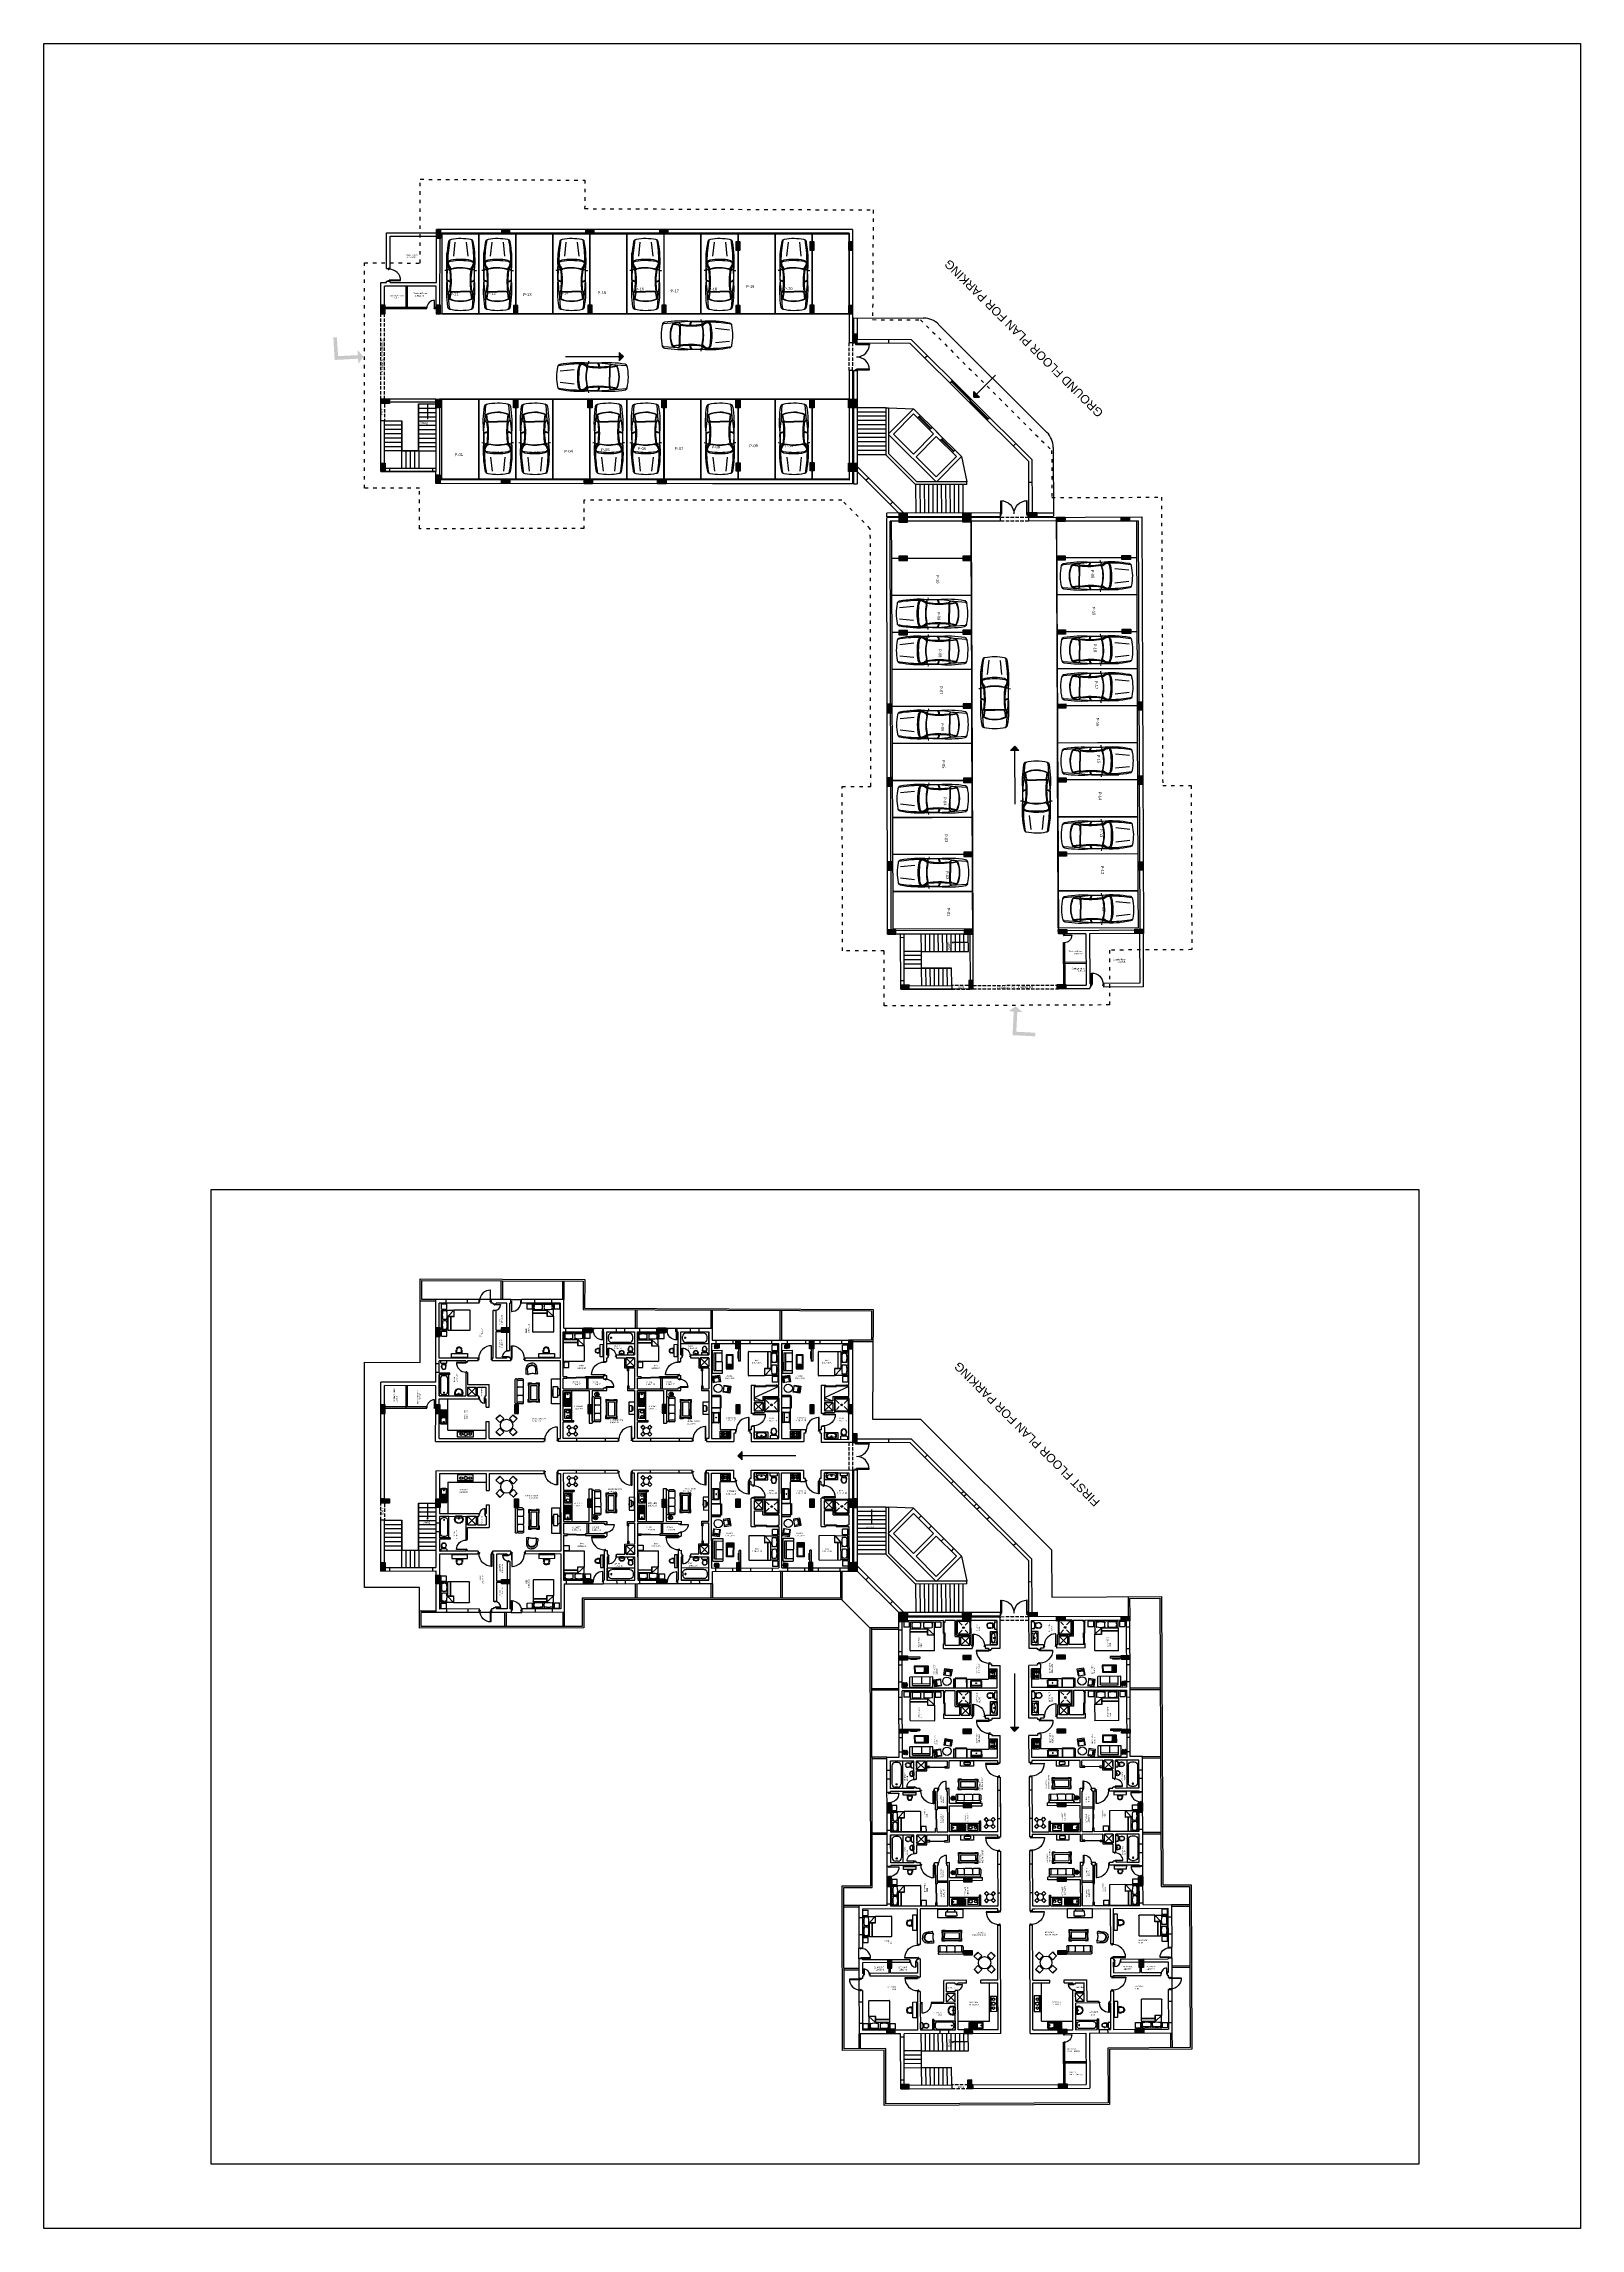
# Model space of a CAD drawing. Header units: inches. Extents: x -162 to 906, y 35 to 488.
# Drawn here: x 182 to 289.8, y 75 to 228.3 of the extents above; entities that cross this region are included whole.
import ezdxf

# ---------------------------------------------------------------- set-up
doc = ezdxf.new("R2010")
doc.units = ezdxf.units.IN
doc.header["$LTSCALE"] = 0.02
doc.header["$MEASUREMENT"] = 0
doc.set_wipeout_variables(frame=1)
doc.linetypes.add('ACAD_ISO02W100', pattern=[15, 12, -3])
doc.linetypes.add('ACAD_ISO03W100', pattern=[30, 12, -18])
for name, color, linetype, true_color in [('balcony', 7, 'Continuous', 0x9875ff), ('beam', 7, 'ACAD_ISO02W100', 0xf7f7f7), ('Car Parking block', 7, 'Continuous', 0xc29100), ('cars', 7, 'Continuous', 0xf7f7f7), ('Columns', 7, 'Continuous', 0x62cb7c), ('dim', 7, 'Continuous', 0xb8ff70), ('doors', 7, 'Continuous', 0xff8585), ('ducts lines', 7, 'Continuous', 0x05ff05), ('fixtures', 7, 'Continuous', 0xbdbdbd), ('furniture', 7, 'Continuous', 0xc2c2c2), ('lift', 7, 'Continuous', 0xababab), ('parking numbers', 7, 'Continuous', 0xa87e00), ('stairs', 7, 'Continuous', 0x0fff0f), ('text', 7, 'Continuous', 0xd1d1d1), ('walls', 7, 'Continuous', 0x614d9d)]:
    doc.layers.add(name, color=color, linetype=linetype, true_color=true_color)
doc.styles.get("Standard").update_dxf_attribs({"font": 'arial.ttf'})

# ---------------------------------------------------------------- blocks, each defined once
blk = doc.blocks.new('tv')
at = {"layer": 'furniture'}
for p, q in [((73489.6, -574.3), (73489.6, -545.5)), ((73489.6, -545.5), (73501.6, -545.5)), ((73501.6, -574.3), (73489.6, -574.3)), ((73501.6, -545.5), (73501.6, -574.3)), ((73501.6, -548.5), (73507.6, -552.1)), ((73501.6, -571.3), (73507.6, -567.7)), ((73507.6, -567.7), (73507.6, -552.1))]:
    blk.add_line(p, q, dxfattribs=at)
for points in [[(73489.6, -548.3), (73489, -548.8), (73488.5, -550.8), (73488.1, -555.1), (73488.1, -559.9)], [(73489.6, -571.5), (73489, -571.1), (73488.5, -569), (73488.1, -564.7), (73488.1, -559.9)]]:
    blk.add_lwpolyline(points, dxfattribs=at)
blk = doc.blocks.new('a')
at = {"layer": 'furniture'}
for p, q in [((72624.7, 1264.7), (72624.7, 1299.7)), ((72624.7, 1299.7), (72705.4, 1299.7)), ((72629.5, 1278.3), (72629.5, 1286)), ((72639.7, 1282.2), (72634.9, 1282.2)), ((72637.3, 1279.8), (72637.3, 1284.6)), ((72691, 1295.6), (72639.1, 1295.6)), ((72691, 1268.7), (72639.1, 1268.7)), ((72700.6, 1278.3), (72700.6, 1286)), ((72705.4, 1299.7), (72705.4, 1264.7)), ((72705.4, 1264.7), (72624.7, 1264.7))]:
    blk.add_line(p, q, dxfattribs=at)
for radius in [1.68, 0.96]:
    blk.add_circle((72637.3, 1282.2), radius, dxfattribs=at)
for centre, start, end in [((72639.1, 1286), 90, 180), ((72639.1, 1278.3), 180, 270), ((72691, 1286), 0, 90), ((72691, 1278.3), 270, 0)]:
    blk.add_arc(centre, 9.6, start, end, dxfattribs=at)
blk = doc.blocks.new('door')
at = {"layer": 'doors'}
for p, q in [((-0.08, 0), (-0.08, 0.03)), ((-0.08, 0.03), (-0.05, 0.03)), ((0, 0), (-0.08, 0)), ((-0.05, 0.03), (-0.05, 0.08)), ((-0.05, 0.08), (0, 0.08)), ((0, 0.08), (0, 0))]:
    blk.add_line(p, q, dxfattribs=at)
blk.add_lwpolyline([(-0.05, 0.98, 0.414214), (-0.96, 0.08), (-1.01, 0.08), (-1.01, 0), (-0.93, 0), (-0.93, 0.03), (-0.96, 0.03), (-0.96, 0.08)], format="xyb", dxfattribs=at)
blk.add_lwpolyline([(-0.05, 0.08), (-0.05, 0.98), (-0.09, 0.98), (-0.09, 0.08)], close=True, dxfattribs=at)
blk = doc.blocks.new('Sink-single - 30 in top')
at = {"layer": 'furniture'}
blk.add_line((-15, -3.999996), (15, -3.999996), dxfattribs=at)
for points in [[(-13.5, 0), (13.5, 0)], [(-15, -18.499996), (-15, -1.5)], [(-13.5, -17.499996), (-13.5, -6.499996)], [(13.5, -19.999996), (-13.5, -19.999996)], [(-12.5, -5.499996), (12.5, -5.499996)], [(12.5, -18.499996), (-12.5, -18.499996)], [(13.5, -6.499996), (13.5, -17.499996)], [(15, -1.5), (15, -18.499996)]]:
    blk.add_lwpolyline(points, dxfattribs=at)
for radius in [1, 0.5]:
    blk.add_circle((0, -11.999996), radius, dxfattribs=at)
for centre, radius, start, end in [((-13.5, -1.5), 1.5, 90, 180), ((-13.5, -18.499996), 1.5, 180, 270), ((-12.5, -6.499996), 1, 90, 180), ((-12.5, -17.499996), 1, 180, 270), ((12.5, -6.499996), 1, 0, 90), ((12.5, -17.499996), 1, 270, 0), ((13.5, -1.5), 1.5, 0, 90), ((13.5, -18.499996), 1.5, 270, 0)]:
    blk.add_arc(centre, radius, start, end, dxfattribs=at)
blk = doc.blocks.new('Plant - Rubber or Philodendron')
at = {"linetype": 'Continuous'}
for p, q in [((-16.2005, 11.4774), (-13.9899, 8.1064)), ((-16.2005, 11.4774), (-14.8639, 10.7964)), ((-16.0159, 6.3329), (-16.2005, 11.4774)), ((-14.0069, 5.8704), (-16.0159, 6.3329)), ((-15.3434, 6.5514), (-13.9984, 6.9884)), ((-14.8639, 10.7964), (-12.6195, 11.8975)), ((-13.5868, 2.2894), (-14.0069, 5.8704)), ((-13.9899, 8.1064), (-9.5434, 4.7185)), ((-10.6784, 2.491), (-13.5868, 2.2894)), ((-13.3174, 8.325), (-13.0735, 11.0065)), ((-13.1329, 3.1804), (-10.6614, 4.727)), ((-12.6195, 11.8975), (-12.1909, 9.4345)), ((-12.1909, 9.4345), (-8.3829, 10.3)), ((-9.5858, -0.8715), (-10.6784, 2.491)), ((-9.5434, 4.7185), (-4.1917, 2.9888)), ((-9.1318, 0.0195), (-5.9793, 2.9025)), ((-8.8369, 9.409), (-9.0894, 5.6095)), ((-8.3829, 10.3), (-7.0549, 8.501)), ((-7.1228, -0.443), (-3.5248, 2.2131)), ((-7.0549, 8.501), (-3.0284, 8.6941)), ((-4.8529, 4.012), (-5.7184, 7.82)), ((-3.5248, 2.2131), (-3.3011, 2.4355)), ((-3.3011, 2.4355), (-0.5306, 1.7947)), ((-3.0284, 8.6941), (-3.0709, 3.1041)), ((-3.0709, 3.1041), (0.0797, 2.3163)), ((-0.5306, 1.7947), (-0.2255, -0.5527)), ((-0.5306, 1.7947), (-0.5306, 1.7947)), ((0.0797, 2.3163), (0.4866, -0.031)), ((0.4866, -0.031), (2.1141, 0.2298)), ((2.1141, 0.2298), (5.4346, 3.9146)), ((6.1032, 3.6844), (2.8262, -0.031)), ((4.6914, 8.8812), (5.3859, 11.2828)), ((4.6914, 8.8812), (5.5014, 4.4831)), ((5.3859, 11.2828), (8.8871, 10.7908)), ((5.4346, 3.9146), (5.5014, 4.4831)), ((5.9878, 10.4842), (7.1971, 6.3869)), ((11.1089, 1.1958), (6.1032, 3.6844)), ((10.3916, 8.7942), (6.2847, 4.4028)), ((7.7005, 4.8881), (11.5025, 3.9967)), ((8.8871, 10.7908), (9.9809, 13.4933)), ((9.9809, 13.4933), (13.3837, 12.301)), ((15.3859, 11.3055), (10.3916, 8.7942)), ((10.5828, 12.6946), (10.8893, 9.7953)), ((14.2977, 6.1031), (10.9934, 7.9956)), ((12.7005, 4.8994), (11.1089, 1.1958)), ((14.8995, 5.3044), (12.7005, 4.8994)), ((13.3837, 12.301), (14.68, 13.9039)), ((14.5816, 13.2037), (14.3848, 11.8033)), ((14.68, 13.9039), (19.3848, 11.8146)), ((15.7909, 9.1065), (14.8995, 5.3044)), ((15.2875, 10.6053), (17.5907, 9.2105)), ((19.3848, 11.8146), (15.3859, 11.3055)), ((18.1925, 8.4119), (15.7909, 9.1065)), ((19.3848, 11.8146), (18.1868, 10.9119)), ((18.1868, 10.9119), (18.1925, 8.4119)), ((-18.008, -14.1781), (-16.8101, -13.2754)), ((-18.008, -14.1781), (-14.0091, -13.669)), ((-13.3032, -16.2674), (-18.008, -14.1781)), ((-16.8157, -10.7754), (-14.4141, -11.4699)), ((-16.8101, -13.2754), (-16.8157, -10.7754)), ((-13.9107, -12.9688), (-16.2139, -11.574)), ((-14.4141, -11.4699), (-13.5228, -7.6679)), ((-14.0091, -13.669), (-9.0148, -11.1577)), ((-13.5228, -7.6679), (-11.3237, -7.2629)), ((-12.0069, -14.6645), (-13.3032, -16.2674)), ((-13.2048, -15.5672), (-13.008, -14.1668)), ((-12.921, -8.4665), (-9.6166, -10.359)), ((-8.6042, -15.8568), (-12.0069, -14.6645)), ((-11.3237, -7.2629), (-9.7321, -3.5593)), ((-6.3237, -7.2516), (-10.1257, -6.3602)), ((-9.7321, -3.5593), (-4.7264, -6.0479)), ((-7.1228, -0.443), (-9.5858, -0.8715)), ((-9.206, -15.0581), (-9.5126, -12.1588)), ((-9.0148, -11.1577), (-4.9047, -6.8122)), ((-7.5103, -13.1543), (-8.6042, -15.8568)), ((-4.0092, -13.6463), (-7.5103, -13.1543)), ((-4.611, -12.8477), (-5.8203, -8.7504)), ((-2.019, -3.6148), (-4.7264, -6.0479)), ((-4.1246, -6.8466), (-4.0579, -6.2781)), ((-3.3146, -11.2447), (-4.1246, -6.8466)), ((-4.0579, -6.2781), (-0.9375, -3.1608)), ((-3.3146, -11.2447), (-4.0092, -13.6463)), ((-2.019, -3.6148), (-0.2255, -0.5527)), ((-0.9375, -3.1608), (0.5883, -0.8135)), ((0.5883, -0.8135), (2.2447, -2.0916)), ((2.8262, -0.031), (1.3003, -0.5527)), ((1.3003, -0.5527), (2.4193, -1.4655)), ((2.2447, -2.0916), (6.7108, -2.6626)), ((2.4193, -1.4655), (6.895, -2.1175)), ((4.943, -7.9659), (6.7108, -2.6626)), ((8.8321, -9.0266), (4.943, -7.9659)), ((11.6605, -0.5413), (6.895, -2.1175)), ((12.3677, -6.1981), (7.219, -2.6772)), ((8.125, -4.0768), (7.7715, -7.9659)), ((8.3544, -2.7453), (13.1973, -2.1704)), ((9.5392, -11.1479), (8.8321, -9.0266)), ((13.4283, -11.5015), (9.5392, -11.1479)), ((10.2463, -10.4408), (11.6605, -6.9053)), ((11.6605, -0.5413), (14.1354, -0.8948)), ((15.5496, -10.7943), (12.3677, -6.1981)), ((13.0748, -13.9763), (13.4283, -11.5015)), ((15.5496, -13.6228), (13.0748, -13.9763)), ((16.2567, -5.8446), (13.4283, -6.5517)), ((14.8425, -10.7943), (13.7819, -13.2692)), ((14.1354, -0.8948), (14.1354, -4.4304)), ((14.1354, -4.4304), (16.9638, -5.1375)), ((16.6103, -14.6834), (15.5496, -10.7943)), ((16.6103, -14.6834), (15.5496, -13.6228)), ((17.3174, -9.7337), (15.9032, -9.7337)), ((16.9638, -5.1375), (16.2567, -8.673)), ((16.2567, -8.673), (18.0245, -9.7337)), ((18.0245, -9.7337), (16.6103, -14.6834))]:
    blk.add_line(p, q, dxfattribs=at)
for centre, radius, start, end in [((0.0308, 0.1664), 6, 178.6147, 235.1169), ((0.0308, 0.1664), 5, 168.1647, 238.6725), ((0, 0), 6.1275, 34.37569, 120.1028), ((-0.0601, -0.2075), 5.2461, 33.82192, 124.9414), ((-0.2664, 0.1682), 5.2775, 338.4094, 20.03007), ((-0.098, 0.1364), 6.1288, 341.2017, 26.09184), ((-0.0234, 0.3825), 6.1492, 242.5812, 331.2714), ((-0.1102, 0.4886), 5.2883, 247.3711, 327.472)]:
    blk.add_arc(centre, radius, start, end, dxfattribs=at)
blk = doc.blocks.new('bed')
at = {"layer": 'furniture'}
for p, q in [((73189.1, -943.9), (73189.1, -960.7)), ((73189.1, -943.9), (73205.9, -943.9)), ((73189.1, -960.7), (73205.9, -960.7)), ((73205.9, -943.9), (73205.9, -960.7)), ((73208, -1035.1), (73208, -966.2)), ((73208, -973.8), (73253, -973.8)), ((73208, -974.8), (73253, -974.8)), ((73209, -965.2), (73209, -943.9)), ((73209, -943.9), (73273.8, -943.9)), ((73209, -965.2), (73253.5, -965.2)), ((73253, -965.2), (73253, -984.4)), ((73253, -984.4), (73274.8, -984.4)), ((73253.9, -965.2), (73253.9, -984.4)), ((73274.8, -984.4), (73254.2, -965.4)), ((73273.8, -943.9), (73273.8, -983.5)), ((73274.8, -984.4), (73274.8, -1035.1)), ((73276.9, -943.9), (73276.9, -960.7)), ((73276.9, -943.9), (73293.7, -943.9)), ((73276.9, -960.7), (73293.7, -960.7)), ((73293.7, -943.9), (73293.7, -960.7)), ((73273.8, -1036), (73209, -1036))]:
    blk.add_line(p, q, dxfattribs=at)
for centre, radius, start, end in [((73209, -966.2), 0.96, 90, 180), ((73211.4, -950.3), 3.43, 51.68739, 84.88938), ((73215.1, -946.6), 3.43, 185.11062, 217.95452), ((73235.3, -954.5), 23.6, 165.96402, 194.03598), ((73215.1, -962.3), 3.43, 142.04548, 174.88938), ((73211.4, -958.6), 3.43, 275.11062, 308.31261), ((73225.3, -996.7), 50.4, 76.48631, 103.51369), ((73225.3, -912.2), 50.4, 256.48631, 283.51369), ((73239.2, -950.3), 3.43, 95.11062, 128.31261), ((73239.2, -958.6), 3.43, 231.68739, 264.88938), ((73235.5, -946.6), 3.43, 322.04548, 354.88938), ((73215.3, -954.5), 23.6, 345.96402, 14.03598), ((73235.5, -962.3), 3.43, 5.11062, 37.95452), ((73243.6, -950.3), 3.43, 51.68739, 84.88938), ((73247.3, -946.6), 3.43, 185.11062, 217.95452), ((73267.5, -954.5), 23.6, 165.96402, 194.03598), ((73247.3, -962.3), 3.43, 142.04548, 174.88938), ((73243.6, -958.6), 3.43, 275.11062, 308.31261), ((73257.5, -996.7), 50.4, 76.48631, 103.51369), ((73257.5, -912.2), 50.4, 256.48631, 283.51369), ((73253.5, -966.2), 0.96, 47.45859, 90), ((73271.4, -950.3), 3.43, 95.11062, 128.31261), ((73271.4, -958.6), 3.43, 231.68739, 264.88938), ((73267.7, -946.6), 3.43, 322.04548, 354.88938), ((73247.5, -954.5), 23.6, 345.96402, 14.03598), ((73267.7, -962.3), 3.43, 5.11062, 37.95452), ((73209, -1035.1), 0.96, 180, 270), ((73273.8, -1035.1), 0.96, 270, 0)]:
    blk.add_arc(centre, radius, start, end, dxfattribs=at)
blk = doc.blocks.new('b')
at = {"layer": 'furniture'}
for p, q in [((72514.2, 1441.1), (72514.2, 1449.6)), ((72538.7, 1449.6), (72514.2, 1449.6)), ((72526.5, 1438.9), (72515.4, 1439.9)), ((72518.4, 1434.4), (72517.2, 1427)), ((72517.2, 1423.1), (72517.2, 1427)), ((72518.2, 1426.9), (72519.1, 1432.7)), ((72518.2, 1426.9), (72518.2, 1423.1)), ((72519.6, 1435.8), (72520.3, 1439.5)), ((72520.1, 1435.8), (72522, 1435.8)), ((72520.6, 1434.1), (72522, 1434.1)), ((72522, 1433.3), (72522, 1436.7)), ((72522.7, 1436.7), (72522.7, 1433.3)), ((72522.7, 1435.8), (72530.2, 1435.8)), ((72522.7, 1434.1), (72530.2, 1434.1)), ((72537.5, 1439.9), (72526.5, 1438.9)), ((72530.2, 1433.3), (72530.2, 1436.7)), ((72530.9, 1436.7), (72530.9, 1433.3)), ((72530.9, 1435.8), (72532.8, 1435.8)), ((72530.9, 1434.1), (72532.3, 1434.1)), ((72533.3, 1435.8), (72532.7, 1439.5)), ((72534.8, 1426.9), (72533.8, 1432.7)), ((72534.5, 1434.4), (72535.7, 1427)), ((72534.8, 1423.1), (72534.8, 1426.9)), ((72535.7, 1423.1), (72535.7, 1427)), ((72538.7, 1441.1), (72538.7, 1449.6))]:
    blk.add_line(p, q, dxfattribs=at)
for centre, radius, start, end in [((72515.4, 1441.1), 1.2, 180, 270), ((72526.5, 1423.1), 9.26, 180, 270), ((72526.5, 1423.1), 8.3, 180, 270), ((72520.1, 1434.1), 1.68, 90, 170.53772), ((72520.8, 1432.5), 1.68, 90, 170.53767), ((72522.3, 1436.7), 0.36, 0, 180), ((72522.3, 1433.3), 0.36, 180, 0), ((72526.5, 1423.1), 8.3, 270, 0), ((72526.5, 1423.1), 9.26, 270, 0), ((72530.6, 1436.7), 0.36, 0, 180), ((72530.6, 1433.3), 0.36, 180, 0), ((72532.1, 1432.5), 1.68, 9.46232, 90), ((72532.8, 1434.1), 1.68, 9.46227, 90), ((72537.5, 1441.1), 1.2, 270, 0)]:
    blk.add_arc(centre, radius, start, end, dxfattribs=at)
blk = doc.blocks.new('c')
at = {"layer": 'furniture'}
for p, q in [((72565.9, 77.7), (72565.9, 96.9)), ((72565.9, 96.9), (72570.7, 96.9)), ((72570.7, 77.7), (72565.9, 77.7)), ((72567.7, 87.3), (72568.7, 87.3)), ((72568.2, 87.3), (72568.2, 88)), ((72568.2, 87.3), (72568.2, 86.6)), ((72570.7, 96.9), (72570.7, 77.7)), ((72572, 87.3), (72573.9, 87.3)), ((72573, 87.3), (72573, 88.3)), ((72573, 87.3), (72573, 86.4))]:
    blk.add_line(p, q, dxfattribs=at)
blk.add_circle((72573, 87.3), 0.922, dxfattribs=at)
for centre, radius, start, end in [((72574.1, 87.3), 12.6, 229.72341, 130.27659), ((72574.9, 87.3), 10.5, 246.28728, 113.71272)]:
    blk.add_arc(centre, radius, start, end, dxfattribs=at)
blk = doc.blocks.new('so')
at = {"layer": 'furniture'}
for p, q in [((72787, -820), (72787, -818)), ((72787, -849), (72787, -828)), ((72791, -814), (72899, -814)), ((72791, -824), (72899, -824)), ((72791, -853), (72822, -853)), ((72795, -849), (72795, -828)), ((72826, -849), (72826, -828)), ((72829, -853), (72861, -853)), ((72864, -849), (72864, -828)), ((72868, -853), (72899, -853)), ((72895, -849), (72895, -828)), ((72903, -820), (72903, -818)), ((72903, -849), (72903, -828))]:
    blk.add_line(p, q, dxfattribs=at)
for centre, start, end in [((72791, -818), 90, 180), ((72791, -820), 180, 270), ((72791, -828), 90, 180), ((72791, -849), 180, 270), ((72791, -828), 0, 90), ((72791, -849), 270, 0), ((72822, -828), 0, 90), ((72822, -849), 270, 0), ((72829, -828), 90, 180), ((72829, -849), 180, 270), ((72861, -828), 0, 90), ((72861, -849), 270, 0), ((72868, -828), 90, 180), ((72868, -849), 180, 270), ((72899, -828), 90, 180), ((72899, -849), 180, 270), ((72899, -818), 360, 90), ((72899, -820), 270, 0), ((72899, -828), 0, 90), ((72899, -849), 270, 0)]:
    blk.add_arc(centre, 3.6, start, end, dxfattribs=at)
blk = doc.blocks.new('ta')
at = {"layer": 'furniture'}
for p, q in [((72610.5, -828.6), (72608.6, -828.6)), ((72610.6, -807), (72608.7, -807)), ((72622.4, -840.6), (72622.4, -842.6)), ((72622.7, -795), (72622.7, -793.1)), ((72682.4, -841), (72682.4, -842.9)), ((72682.7, -795.4), (72682.7, -793.5)), ((72694.5, -829), (72696.4, -829.1)), ((72694.6, -807.4), (72696.5, -807.5))]:
    blk.add_line(p, q, dxfattribs=at)
for points in [[(72622.4, -842.6), (72608.5, -842.5), (72608.6, -828.6)], [(72608.7, -807), (72608.8, -793), (72622.7, -793.1)], [(72696.3, -843), (72682.4, -842.9)], [(72682.7, -793.5), (72696.6, -793.5), (72696.5, -807.5)], [(72696.4, -829.1), (72696.3, -843)]]:
    blk.add_lwpolyline(points, dxfattribs=at)
for points in [[(72694.4, -841), (72610.4, -840.6), (72610.7, -795), (72694.7, -795.4)], [(72692.5, -839.1), (72612.3, -838.7), (72612.6, -796.9), (72692.7, -797.4)], [(72685.3, -831.9), (72619.6, -831.5), (72619.7, -804.1), (72685.5, -804.5)]]:
    blk.add_lwpolyline(points, close=True, dxfattribs=at)
blk = doc.blocks.new('di')
at = {"layer": 'furniture'}
for p, q in [((72941.6, -594.4), (72926.4, -609.7)), ((72942.8, -595.6), (72927.5, -610.8)), ((72956.9, -609.7), (72941.6, -594.4)), ((72994.2, -594.4), (72979, -609.7)), ((73008.3, -610.8), (72993, -595.6)), ((73009.5, -609.7), (72994.2, -594.4)), ((72926.4, -609.7), (72941.6, -624.9)), ((72926.4, -662.3), (72941.6, -647)), ((72941.6, -677.5), (72926.4, -662.3)), ((72942.8, -676.4), (72927.5, -661.1)), ((72941.6, -624.9), (72956.9, -609.7)), ((72941.6, -647), (72956.9, -662.3)), ((72956.9, -662.3), (72941.6, -677.5)), ((72979, -609.7), (72994.2, -624.9)), ((72979, -662.3), (72994.2, -647)), ((72994.2, -677.5), (72979, -662.3)), ((73008.3, -661.1), (72993, -676.4)), ((72994.2, -624.9), (73009.5, -609.7)), ((72994.2, -647), (73009.5, -662.3)), ((73009.5, -662.3), (72994.2, -677.5))]:
    blk.add_line(p, q, dxfattribs=at)
blk.add_circle((72967.9, -636), 24, dxfattribs=at)
blk = doc.blocks.new('sofa')
at = {"layer": 'furniture'}
for points in [[(73140.9, -786.1, -0.030207), (73114.4, -789.8, 0.416505), (73097.3, -813.8, -1.345408)], [(73144.1, -835.8, 0.030207), (73117.4, -835.5, -0.416505), (73097.3, -813.8, 1.345408)], [(73141.2, -795, 0.067389), (73116.5, -795.1, 0.359041), (73104.5, -813.4, 1.94257)], [(73143.3, -826.9, -0.067389), (73118.8, -830, -0.359041), (73104.5, -813.4, -1.94257)], [(73122.7, -794.5, 0.008858), (73119.4, -794.9, 0.359041), (73107.4, -813.2, 1.94257)], [(73126.9, -829.7, -0.014341), (73121.7, -829.8, -0.359041), (73107.4, -813.2, -1.94257)], [(73141.7, -793, 0.174886), (73140.9, -786.1, 0.474926)], [(73144, -828.9, -0.174886), (73144.1, -835.8, -0.474926)]]:
    blk.add_lwpolyline(points, format="xyb", dxfattribs=at)
for centre, radius, start, end in [((73200.9, -807.2), 60.9, 166.4727, 168.47503), ((73202.5, -808.5), 61, 166.11596, 182.33534), ((73202.3, -805.7), 61, 185.00858, 201.22796), ((73141.9, -794), 1.44, 3.67196, 93.67196), ((73200.9, -807.2), 60.9, 198.86889, 200.87122), ((73144, -827.8), 1.44, 273.67196, 3.67196)]:
    blk.add_arc(centre, radius, start, end, dxfattribs=at)
blk = doc.blocks.new('s')
at = {"layer": 'furniture'}
for p, q in [((72513.5, 69.1), (72513.5, 43.9)), ((72513.5, 69.1), (72571.1, 69.1)), ((72571.1, 43.9), (72513.5, 43.9)), ((72514.6, 48.6), (72514.6, 64.4)), ((72515.9, 62.1), (72515.9, 50.9)), ((72566.4, 68), (72518.2, 68)), ((72566.4, 45), (72518.2, 45)), ((72520.7, 66.9), (72533.2, 66.9)), ((72520.7, 46.1), (72533.2, 46.1)), ((72570, 64.5), (72538, 64.5)), ((72538, 62.9), (72570, 62.9)), ((72538, 50.9), (72538, 62.1)), ((72570, 61.3), (72538, 61.3)), ((72538, 59.7), (72570, 59.7)), ((72570, 58.1), (72538, 58.1)), ((72538, 56.5), (72570, 56.5)), ((72570, 54.9), (72538, 54.9)), ((72538, 53.3), (72570, 53.3)), ((72570, 51.7), (72538, 51.7)), ((72538, 50.1), (72570, 50.1)), ((72538, 48.5), (72570, 48.5)), ((72570, 64.4), (72570, 48.6)), ((72571.1, 69.1), (72571.1, 43.9)), ((72571.1, 43.9), (72571.1, 43.9))]:
    blk.add_line(p, q, dxfattribs=at)
for radius in [2.4, 1.68]:
    blk.add_circle((72520.7, 56.4), radius, dxfattribs=at)
for centre, radius, start, end in [((72518.2, 64.4), 3.6, 90, 180), ((72518.2, 48.6), 3.6, 180, 269.99998), ((72520.7, 62.1), 4.8, 90, 180), ((72520.7, 50.9), 4.8, 180, 270), ((72533.2, 62.1), 4.8, 0, 90), ((72533.2, 50.9), 4.8, 270, 0), ((72566.4, 64.4), 3.6, 0, 90), ((72566.4, 48.6), 3.6, 270, 0)]:
    blk.add_arc(centre, radius, start, end, dxfattribs=at)
blk = doc.blocks.new('ch')
at = {"layer": 'furniture'}
for p, q in [((73121.1, -280.6), (73121.1, -291.4)), ((73122.9, -280.6), (73122.9, -291.4)), ((73124, -280.6), (73124, -291.4)), ((73145.6, -280.6), (73124, -280.6)), ((73145.6, -280.6), (73145.6, -291.4)), ((73146.6, -280.6), (73146.6, -291.4)), ((73148.4, -280.6), (73148.4, -291.4)), ((73132.2, -302.6), (73137.6, -302.6)), ((73132.2, -304.4), (73137.6, -304.4))]:
    blk.add_line(p, q, dxfattribs=at)
for centre, radius, start, end in [((73122, -280.6), 0.9, 0.00373, 179.99627), ((73147.5, -280.6), 0.9, 0, 180), ((73122, -291.4), 0.9, 179.99627, 0.00373), ((73123.9, -298.3), 0.92, 13.75345, 218.47069), ((73132.2, -294.3), 10.1, 205.97343, 270), ((73134.8, -291.4), 10.8, 180, 0), ((73132.2, -294.3), 8.28, 205.13008, 269.99967), ((73137.6, -294.3), 8.28, 269.99609, 334.87336), ((73137.6, -294.3), 10.1, 270, 334.05965), ((73145.9, -298.3), 0.9, 330.33654, 155.64491), ((73147.5, -291.4), 0.9, 180, 0)]:
    blk.add_arc(centre, radius, start, end, dxfattribs=at)
blk = doc.blocks.new('TEL', base_point=(38673, 30972))
at = {"layer": 'furniture', "linetype": 'Continuous'}
for p, q in [((38603, 31072), (38603, 30872)), ((38613, 31082), (38644, 31082)), ((38659, 30854), (38659, 31066)), ((38687, 30854), (38687, 31066)), ((38702, 31082), (38733, 31082)), ((38743, 31072), (38743, 30872)), ((38613, 30862), (38644, 30862)), ((38659, 30854), (38687, 30854)), ((38668, 30836), (38668, 30854)), ((38678, 30836), (38668, 30836)), ((38678, 30854), (38678, 30836)), ((38702, 30862), (38733, 30862))]:
    blk.add_line(p, q, dxfattribs=at)
for centre in [(38637, 30962), (38638, 30982), (38648, 31000), (38648, 30944), (38698, 31000), (38708, 30978)]:
    blk.add_circle(centre, 6.63, dxfattribs=at)
for centre, radius, start, end in [((38613, 31072), 10, 90, 180), ((38673, 31071), 30.8, 296.66125, 243.33875), ((38733, 31072), 10, 0, 90), ((38613, 30872), 10, 180, 270), ((38673, 30972), 49.3, 109.61691, 250.38309), ((38673, 30873), 30.8, 116.66125, 260.64808), ((38673, 30972), 26.2, 129.30717, 230.69283), ((38673, 30873), 30.8, 279.35192, 63.33875), ((38673, 30972), 49.3, 289.61691, 70.38309), ((38673, 30972), 26.2, 309.30717, 50.69283), ((38733, 30872), 10, 270, 0)]:
    blk.add_arc(centre, radius, start, end, dxfattribs=at)
blk = doc.blocks.new('dr')
at = {"layer": 'doors'}
for p, q in [((-0.295, 0.342), (-0.319, 0.318)), ((-0.319, 0.318), (-0.295, 0.294)), ((-0.278, 0.325), (-0.295, 0.342)), ((-0.295, 0.294), (-0.284, 0.304)), ((-0.291, 0.311), (-0.278, 0.325)), ((-0.284, 0.304), (-0.291, 0.311)), ((-0.024, 0.024), (-0.014, 0.034)), ((0, 0), (-0.024, 0.024)), ((-0.014, 0.034), (-0.007, 0.027)), ((-0.007, 0.027), (0.007, 0.041)), ((0.024, 0.024), (0, 0)), ((0.007, 0.041), (0.024, 0.024))]:
    blk.add_line(p, q, dxfattribs=at)
blk.add_lwpolyline([(0.007, 0.041), (0.29, 0.326), (0.278, 0.338), (-0.006, 0.054)], close=True, dxfattribs=at)
blk.add_arc((0.007, 0.041), 0.401, 45.11171, 135.11171, dxfattribs=at)
blk = doc.blocks.new('CAR34')
blk.add_wipeout([(33.9, 117.5), (34, 127.8), (32.7, 148.4), (29.4, 170.1), (29.1, 170.6), (26.7, 174.2), (25.1, 174.9), (0.3, 177.8), (-0.3, 177.7), (-26.3, 174.7), (-27.4, 173.8), (-29, 171.7), (-29.8, 168.1), (-30.7, 163.2), (-31.4, 158.7), (-32.1, 153.7), (-33.2, 143.5), (-33.8, 133.7), (-34, 126.9), (-34, 118.7), (-33.7, 112.3), (-33.1, 103.2), (-38.3, 102.7), (-37.9, 99.6), (-33.1, 100.3), (-33, 95.9), (-33, 91), (-33.2, 87.3), (-33.2, 83.8), (-33.2, 80.4), (-33, 77.4), (-33.5, 71.8), (-33.7, 67.4), (-34, 57.8), (-33.9, 47.6), (-33.7, 42.2), (-33.4, 36.2), (-32.4, 26.2), (-31.4, 18), (-30, 12), (-27.5, 9.7), (-23.2, 8.5), (-17.9, 7.6), (-11.4, 6.8), (-3.9, 6.3), (3.5, 6.2), (13.2, 6.9), (19.9, 7.9), (22.7, 8.4), (24.3, 8.8), (26.2, 9.2), (27.2, 9.5), (29.2, 10.9), (30.8, 14.1), (31.3, 17.7), (32, 22.7), (32.6, 27.8), (33.1, 32.7), (33.4, 36.8), (33.7, 41.5), (34, 49), (33.9, 54.2), (34, 57.8), (34, 61.3), (33.9, 63.5), (33.7, 68.1), (33.5, 71), (33, 77.8), (33.2, 88.7), (33.1, 100.3), (38, 99.8), (38.3, 102.7), (33.1, 102.9), (33.1, 105.4)])
for p, q in [((-17.1, 135.8), (-13.5, 169.3)), ((17.1, 135.8), (13.5, 169.3)), ((-33, 77.8), (-33.2, 143.5)), ((33, 77.8), (33.2, 143.5)), ((-26.1, 52.3), (-29.4, 48)), ((26.1, 52.3), (29.4, 48)), ((-30.2, 48), (-27.5, 11.7)), ((-24.6, 48.9), (-26.7, 34.2)), ((-26.7, 11.7), (-26, 10)), ((-26, 10), (-24.3, 8.7)), ((-23.7, 47.9), (-25.7, 34.1)), ((-21.6, 51.5), (0, 51.5)), ((-20.7, 50.5), (0, 50.5)), ((21.6, 51.5), (0, 51.5)), ((20.7, 50.5), (0, 50.5)), ((23.7, 47.9), (25.7, 34.1)), ((26, 10), (24.3, 8.7)), ((24.6, 48.9), (26.7, 34.2)), ((26.7, 11.7), (26, 10)), ((30.2, 48), (27.5, 11.7))]:
    blk.add_line(p, q)
at = {"const_width": 0.25}
for points in [[(-32.1, 102.7), (-38.3, 102.7), (-37.9, 99.8), (-30.7, 100.5), (-31.6, 103.1), (-37.5, 100.2), (-37, 102.4), (-36.1, 102.7), (-36.1, 102.4), (-35.2, 102), (-35.2, 102), (-36.1, 102), (-34.3, 101.6), (-29.8, 101.6)], [(-34, 57.8), (-33.9, 50.5)], [(-33.2, 87.3), (-33.2, 80.4)], [(32.1, 102.7), (38.3, 102.7), (37.9, 99.8), (30.7, 100.5), (31.6, 103.1), (37.5, 100.2), (37, 102.4), (36.1, 102.7), (36.1, 102.4), (35.2, 102), (35.2, 102), (36.1, 102), (34.3, 101.6), (29.8, 101.6)], [(33.2, 87.3), (33.2, 80.4)], [(34, 57.8), (33.9, 50.5)]]:
    blk.add_lwpolyline(points, dxfattribs=at)
for centre, radius, start, end in [((200.9, 123.9), 234.9, 168.6278, 185.1651), ((260, 121.4), 291.2, 169.4541, 179.5083), ((-23.5, 169.3), 6, 90, 170.6377), ((3.2, 37), 140.8, 91.3011, 100.924), ((-3.2, 37), 140.8, 79.076, 88.6989), ((23.5, 169.3), 6, 9.3623, 90), ((-260, 121.4), 291.2, 0.4917, 10.5459), ((-200.9, 123.9), 234.9, 354.8349, 11.3722), ((8.4, 126.1), 41.6, 182.8594, 213.5108), ((212.7, 86.3), 245.8, 175.6499, 188.9842), ((-25.7, 116.1), 13, 235.5917, 267.419), ((-6, 122.4), 25.2, 176.3967, 220.327), ((-18.3, 108.6), 18, 107.7492, 134.8815), ((-20.3, 108.4), 15.2, 107.0238, 130.553), ((-8.9, 121.6), 21.4, 178.6708, 222.4002), ((-22.5, 107.2), 3, 202.3245, 284.5329), ((0.8, -34.8), 159.9, 90.2917, 99.1865), ((-192.2, 76.4), 170, 351.6343, 9.7521), ((-21.9, 108.3), 3, 201.6719, 283.9477), ((-1.6, 20.1), 108, 89.1478, 101.8872), ((-1.1, 24.9), 82, 89.2051, 104.5329), ((-1.1, 24.9), 83, 89.2147, 103.9477), ((1.6, 20.1), 108, 78.1128, 90.8522), ((-0.8, -34.8), 159.9, 80.8135, 89.7083), ((1.1, 24.9), 83, 76.0523, 90.7853), ((1.1, 24.9), 82, 75.4671, 90.7949), ((21.9, 108.3), 3, 256.0523, 338.3281), ((22.5, 107.2), 3, 255.4671, 337.6755), ((192.2, 76.4), 170, 170.2479, 188.3657), ((18.3, 108.6), 18, 45.1185, 72.2508), ((8.9, 121.6), 21.4, 317.5998, 1.3292), ((20.3, 108.4), 15.2, 49.447, 72.9762), ((6, 122.4), 25.2, 319.673, 3.6033), ((-8.4, 126.1), 41.6, 326.4892, 357.1406), ((25.7, 116.1), 13, 272.581, 304.4083), ((-212.7, 86.3), 245.8, 351.0158, 4.3501), ((217.9, 54.7), 252, 174.7327, 189.257), ((-24.7, 87.9), 11.6, 224.575, 271.5147), ((593.3, 77.8), 626.3, 180, 180.305), ((-24.7, 87.9), 13, 230.7748, 271.7521), ((-26.4, 103.1), 0.1, 8.4482, 39.7035), ((-205, 76.5), 180.7, 359.9659, 8.4482), ((-189, 76.1), 164.7, 351.6866, 359.5535), ((-24.4, 76.4), 0.1, 271.5147, 359.9659), ((205, 76.5), 180.7, 171.5518, 180.0341), ((24.7, 87.9), 13, 268.2479, 309.2252), ((24.4, 76.4), 0.1, 180.0341, 268.4853), ((189, 76.1), 164.7, 180.4465, 188.3134), ((24.7, 87.9), 11.6, 268.4853, 315.425), ((26.4, 103.1), 0.1, 140.2965, 171.5518), ((-217.9, 54.7), 252, 350.743, 5.2673), ((-593.3, 77.8), 626.3, 359.695, 0), ((-24.8, 15), 6, 188.5002, 257.0393), ((7.9, 48), 37.3, 180, 202.3996), ((-25.7, 34.1), 1, 171.7426, 246.1837), ((0, 122.9), 116.7, 257.0393, 270), ((-0.6, 89.8), 62.2, 245.7401, 270.5177), ((-0.6, 89.7), 61.1, 245.7035, 270.5437), ((-21.6, 48.5), 3, 90, 171.7426), ((-20.7, 47.5), 3, 90, 171.7426), ((0.6, 89.7), 61.1, 269.4563, 294.2965), ((0.6, 89.8), 62.2, 269.4823, 294.2599), ((0, 122.9), 116.7, 270, 282.9607), ((20.7, 47.5), 3, 8.2574, 90), ((21.6, 48.5), 3, 8.2574, 90), ((25.7, 34.1), 1, 293.8163, 8.2574), ((24.8, 15), 6, 282.9607, 351.4998), ((-7.9, 48), 37.3, 337.6004, 0)]:
    blk.add_arc(centre, radius, start, end)
for points in [[(-38.2, 102.7), (-37.8, 99.8), (-31.7, 103), (-30.8, 100.6)], [(38.2, 102.7), (37.8, 99.8), (31.7, 103), (30.8, 100.6)]]:
    blk.add_solid(points)
blk = doc.blocks.new('columns')
at = {"layer": 'Columns'}
h = blk.add_hatch(color=256, dxfattribs=at)
h.dxf.hatch_style = 1
h.paths.add_polyline_path([(0, 0), (0.3, 0), (0.3, 0.6), (0, 0.6)])
for p, q in [((0, 0.6), (0.3, 0.6)), ((0, 0), (0, 0.6)), ((0.3, 0), (0, 0)), ((0.3, 0.6), (0.3, 0))]:
    blk.add_line(p, q, dxfattribs=at)
blk = doc.blocks.new('double door')
at = {"layer": 'doors'}
for p, q in [((0, 1.89), (0, 1.82)), ((0.08, 1.89), (0, 1.89)), ((0, 1.82), (0.03, 1.82)), ((0.03, 1.82), (0.03, 1.84)), ((0.03, 1.84), (0.08, 1.84)), ((0.08, 1.84), (0.08, 1.89)), ((0, 0), (0, 0.08)), ((0, 0.08), (0.03, 0.08)), ((0.08, 0), (0, 0)), ((0.03, 0.08), (0.03, 0.05)), ((0.03, 0.05), (0.08, 0.05)), ((0.08, 0.05), (0.08, 0))]:
    blk.add_line(p, q, dxfattribs=at)
for points in [[(0.08, 1.84), (0.97, 1.84), (0.97, 1.8), (0.08, 1.8)], [(0.08, 0.05), (0.97, 0.05), (0.97, 0.09), (0.08, 0.09)]]:
    blk.add_lwpolyline(points, close=True, dxfattribs=at)
for centre, start, end in [((0.08, 1.84), 270.0001, 0.0001), ((0.08, 0.05), 359.9999, 89.9999)]:
    blk.add_arc(centre, 0.892, start, end, dxfattribs=at)

msp = doc.modelspace()

# ---------------------------------------------------------------- hatches: boundary and pattern name
at = {"layer": 'dim'}
h = msp.add_hatch(color=256, dxfattribs=at)
h.dxf.hatch_style = 1
h.paths.add_polyline_path([(204.01, 206.42), (203.99, 206.79), (204.4, 206.31), (204.06, 205.83), (204.02, 206.17), (202.38, 206.08), (202.29, 207.67), (202.54, 207.68), (202.62, 206.35)])
h = msp.add_hatch(color=256, dxfattribs=at)
h.dxf.hatch_style = 1
h.paths.add_polyline_path([(222.35, 206.02), (222.65, 206.32), (222.35, 206.61)])
h = msp.add_hatch(color=256, dxfattribs=at)
h.dxf.hatch_style = 1
h.paths.add_polyline_path([(247.21, 203.88), (247.21, 203.47), (247.63, 203.47)])
h = msp.add_hatch(color=256, dxfattribs=at)
h.dxf.hatch_style = 1
h.paths.add_polyline_path([(250.39, 178.68), (250.1, 178.97), (249.8, 178.68)])
h = msp.add_hatch(color=256, dxfattribs=at)
h.dxf.hatch_style = 1
h.paths.add_polyline_path([(250.27, 160.33), (250.64, 160.31), (250.16, 160.73), (249.68, 160.39), (250.02, 160.35), (249.94, 158.7), (251.52, 158.62), (251.54, 158.87), (250.2, 158.94)])
h = msp.add_hatch(color=256, dxfattribs=at)
h.dxf.hatch_style = 1
h.paths.add_polyline_path([(230.96, 129.48), (230.66, 129.18), (230.96, 128.89)])
h = msp.add_hatch(color=256, dxfattribs=at)
h.dxf.hatch_style = 1
h.paths.add_polyline_path([(249.79, 110.13), (250.08, 109.83), (250.38, 110.13)])
at = {"layer": 'stairs'}
h = msp.add_hatch(color=256, dxfattribs=at)
h.dxf.hatch_style = 1
h.paths.add_polyline_path([(245.77, 165.17), (245.77, 165.25), (245.71, 165.21)])
h = msp.add_hatch(color=256, dxfattribs=at)
h.dxf.hatch_style = 1
h.paths.add_polyline_path([(208.86, 124.78), (208.94, 124.78), (208.9, 124.73)])
h = msp.add_hatch(color=256, dxfattribs=at)
h.dxf.hatch_style = 1
h.paths.add_polyline_path([(240.01, 124.41), (240.08, 124.41), (240.05, 124.36)])
h = msp.add_hatch(color=256, dxfattribs=at)
h.dxf.hatch_style = 1
h.paths.add_polyline_path([(245.77, 88.02), (245.77, 88.09), (245.71, 88.06)])

# ---------------------------------------------------------------- linework, layer by layer
msp.add_lwpolyline([(193.72, 147.86), (278.45, 147.86), (278.45, 79.47), (193.72, 79.47)], close=True)
at = {"layer": 'balcony'}
for p, q in [((214.05, 141.47), (214.05, 140.14)), ((214.16, 141.47), (214.16, 140.14)), ((218.36, 141.45), (218.36, 140.14)), ((218.47, 141.45), (218.47, 140.14)), ((209.48, 140.03), (208.39, 140.03)), ((209.48, 140.14), (208.5, 140.14)), ((223.46, 139.42), (223.46, 138.14)), ((223.57, 139.42), (223.57, 138.14)), ((228.76, 139.4), (228.76, 138.14)), ((228.87, 139.4), (228.87, 138.14)), ((233.62, 139.38), (233.62, 137.29)), ((233.73, 139.38), (233.73, 137.29)), ((240.04, 137.29), (238.72, 137.29)), ((240.15, 137.18), (238.72, 137.18)), ((223.47, 120.21), (223.47, 119.2)), ((223.58, 120.21), (223.58, 119.2)), ((228.78, 120.22), (228.78, 119.2)), ((228.89, 120.22), (228.89, 119.2)), ((233.67, 121.08), (233.67, 119.2)), ((233.78, 121.08), (233.78, 119.2)), ((237.86, 121.09), (237.86, 119.19)), ((237.97, 121.09), (237.97, 119.07)), ((209.49, 118.29), (208.34, 118.29)), ((209.49, 118.18), (208.45, 118.18)), ((214.3, 118.19), (214.3, 117.2)), ((214.41, 118.19), (214.41, 117.2)), ((218.38, 118.2), (218.38, 117.2)), ((218.49, 118.2), (218.49, 117.2)), ((258.04, 119.29), (258.05, 117.91)), ((258.15, 119.18), (258.16, 117.91)), ((241.96, 117.1), (239.95, 117.1)), ((241.97, 116.99), (240.07, 116.99)), ((241.97, 112.84), (240.07, 112.84)), ((241.97, 112.73), (240.07, 112.73)), ((258.18, 112.89), (260.3, 112.9)), ((258.18, 112.78), (260.3, 112.79)), ((241.13, 108.03), (240.08, 108.03)), ((241.13, 107.92), (240.08, 107.92)), ((259.05, 108.08), (260.32, 108.09)), ((259.05, 107.97), (260.32, 107.98)), ((259.07, 102.76), (260.34, 102.77)), ((241.14, 102.71), (240.09, 102.71)), ((241.14, 102.6), (240.09, 102.6)), ((259.07, 102.65), (260.34, 102.66)), ((239.15, 97.62), (238.1, 97.62)), ((239.15, 97.51), (238.1, 97.51)), ((261.09, 97.69), (262.36, 97.69)), ((261.09, 97.58), (262.36, 97.58)), ((239.16, 93.2), (238.11, 93.2)), ((239.16, 93.09), (238.11, 93.09)), ((261.11, 93.39), (262.38, 93.4)), ((261.11, 93.28), (262.38, 93.29)), ((262.49, 93.4), (262.49, 93.4)), ((262.49, 93.29), (262.49, 93.29)), ((239.17, 87.57), (239.17, 88.62)), ((239.28, 87.58), (239.28, 88.62)), ((261.01, 88.69), (261.02, 87.64)), ((261.12, 88.69), (261.13, 87.65))]:
    msp.add_line(p, q, dxfattribs=at)
for points in [[(208.37, 135.74), (208.39, 141.6), (219.93, 141.55), (219.92, 139.55), (240.16, 139.46), (240.12, 131.76), (243.48, 131.75), (252.68, 122.58), (252.69, 119.27), (260.39, 119.3), (260.47, 99.07), (262.47, 99.07), (262.51, 87.54), (256.73, 87.51), (256.75, 83.66), (240.94, 83.6), (240.93, 87.47), (238.01, 87.46), (237.99, 99), (239.99, 99.01), (239.96, 117.09), (237.96, 119.08), (219.86, 119.09), (219.86, 117.1), (208.34, 117.09), (208.33, 119.94), (204.47, 119.94), (204.47, 135.75), (208.37, 135.73)], [(208.5, 140.14), (208.5, 141.49), (219.82, 141.44), (219.81, 139.44), (240.04, 139.35), (240.04, 137.29)], [(237.97, 119.19), (219.75, 119.2), (219.75, 117.21), (208.45, 117.2), (208.45, 118.18)], [(258.15, 119.18), (260.28, 119.19), (260.36, 98.96), (262.36, 98.96), (262.4, 87.65), (256.62, 87.62), (256.64, 83.77), (241.05, 83.71), (241.04, 87.58), (238.12, 87.57), (238.1, 98.89), (240.1, 98.9), (240.07, 117.1)]]:
    msp.add_lwpolyline(points, dxfattribs=at)
at = {"layer": 'beam'}
for p, q in [((205.62, 203.32), (205.62, 209.32)), ((205.87, 203.32), (205.87, 209.32)), ((238.47, 205.34), (238.48, 207.29)), ((238.72, 205.34), (238.73, 207.29)), ((205.62, 201.82), (205.62, 203.32)), ((205.87, 203.32), (205.87, 201.82)), ((251.06, 195.03), (249.06, 195.03)), ((251.06, 194.78), (249.06, 194.78)), ((247.16, 162.19), (245.67, 162.18)), ((245.67, 161.93), (247.16, 161.94)), ((247.16, 162.19), (253.16, 162.21)), ((247.16, 161.94), (253.16, 161.96)), ((238.45, 130.13), (238.46, 128.19)), ((238.7, 130.13), (238.71, 128.19)), ((205.62, 124.67), (205.62, 126.16)), ((205.87, 126.16), (205.87, 124.67)), ((251.06, 117.88), (249.06, 117.87)), ((251.06, 117.63), (249.06, 117.62)), ((247.16, 85.03), (245.67, 85.03)), ((245.67, 84.78), (247.16, 84.78))]:
    msp.add_line(p, q, dxfattribs=at)
at = {"layer": 'Car Parking block'}
for p, q in [((205.87, 209.32), (205.62, 209.32)), ((238.46, 209.32), (209.76, 209.32)), ((238.47, 203.32), (209.73, 203.32)), ((247.03, 194.77), (247.15, 165.79)), ((253.03, 194.79), (253.15, 165.8))]:
    msp.add_line(p, q, dxfattribs=at)
for points in [[(212.5, 209.32), (215.1, 209.32), (215.1, 214.92), (212.5, 214.92)], [(217.69, 209.32), (220.29, 209.32), (220.29, 214.92), (217.69, 214.92)], [(222.89, 209.32), (225.49, 209.32), (225.49, 214.92), (222.89, 214.92)], [(228.08, 209.32), (230.68, 209.32), (230.68, 214.92), (228.08, 214.92)], [(233.28, 209.32), (235.88, 209.32), (235.88, 214.92), (233.28, 214.92)], [(235.87, 209.32), (238.47, 209.32), (238.48, 214.92), (235.88, 214.92)], [(215.09, 203.32), (217.69, 203.32), (217.69, 197.72), (215.09, 197.72)], [(222.89, 203.32), (225.49, 203.32), (225.49, 197.72), (222.89, 197.72)], [(228.08, 203.32), (230.68, 203.32), (230.68, 197.72), (228.08, 197.72)], [(233.28, 203.32), (235.88, 203.32), (235.88, 197.72), (233.28, 197.72)], [(235.87, 203.31), (238.47, 203.32), (238.48, 197.72), (235.88, 197.71)], [(247.04, 192.17), (247.03, 194.77), (241.43, 194.75), (241.44, 192.15)], [(253.04, 192.19), (253.03, 194.78), (258.63, 194.8), (258.64, 192.22)], [(247.05, 189.57), (247.04, 192.17), (241.44, 192.15), (241.45, 189.55)], [(253.05, 189.6), (253.04, 192.2), (258.64, 192.22), (258.65, 189.62)], [(247.06, 186.98), (247.05, 189.58), (241.45, 189.55), (241.46, 186.95)], [(253.07, 184.4), (253.06, 187), (258.66, 187.02), (258.67, 184.42)], [(247.09, 179.18), (247.08, 181.78), (241.48, 181.76), (241.49, 179.16)], [(253.1, 176.61), (253.09, 179.21), (258.69, 179.23), (258.7, 176.63)], [(247.11, 173.99), (247.1, 176.59), (241.5, 176.56), (241.51, 173.96)], [(253.12, 171.41), (253.11, 174.01), (258.71, 174.03), (258.72, 171.43)], [(247.13, 168.79), (247.12, 171.39), (241.52, 171.37), (241.53, 168.77)], [(253.14, 166.22), (253.13, 168.82), (258.73, 168.84), (258.74, 166.24)]]:
    msp.add_lwpolyline(points, close=True, dxfattribs=at)
at = {"layer": 'dim'}
for p, q in [((218.57, 206.32), (222.35, 206.32)), ((222.65, 206.32), (222.35, 206.61)), ((222.35, 206.61), (222.35, 206.02)), ((222.65, 206.32), (222.35, 206.02)), ((248.75, 205.01), (247.42, 203.68)), ((247.21, 203.47), (247.21, 203.88)), ((247.63, 203.47), (247.21, 203.88)), ((247.21, 203.47), (247.63, 203.47)), ((250.1, 178.97), (249.8, 178.68)), ((250.39, 178.68), (249.8, 178.68)), ((250.1, 178.97), (250.39, 178.68)), ((250.11, 174.9), (250.1, 178.68)), ((230.66, 129.18), (230.96, 129.48)), ((230.66, 129.18), (230.96, 128.89)), ((230.96, 128.89), (230.96, 129.48)), ((234.73, 129.18), (230.96, 129.18)), ((250.07, 113.9), (250.08, 110.13)), ((250.08, 109.83), (249.79, 110.13)), ((249.79, 110.13), (250.38, 110.13)), ((250.08, 109.83), (250.38, 110.13))]:
    msp.add_line(p, q, dxfattribs=at)
at = {"layer": 'doors'}
for p, q in [((248.23, 201.97), (245.65, 204.54)), ((247.01, 203.25), (245.68, 204.58)), ((246.94, 203.18), (247.01, 203.25)), ((248.2, 201.93), (246.94, 203.18)), ((213.58, 139.82), (213.58, 139.78)), ((213.62, 139.82), (213.58, 139.82)), ((213.58, 139.78), (213.6, 139.78)), ((213.6, 139.78), (213.6, 139.79)), ((213.6, 139.79), (213.62, 139.79)), ((213.62, 139.79), (213.62, 139.82)), ((213.58, 139.37), (213.58, 139.4)), ((213.58, 139.4), (213.6, 139.4)), ((213.62, 139.37), (213.58, 139.37)), ((213.6, 139.4), (213.6, 139.39)), ((213.6, 139.39), (213.62, 139.39)), ((213.62, 139.39), (213.62, 139.37)), ((214.55, 136.53), (214.55, 136.56)), ((214.55, 136.56), (214.58, 136.56)), ((214.57, 136.53), (214.55, 136.53)), ((214.57, 136.52), (214.57, 136.53)), ((214.58, 136.52), (214.57, 136.52)), ((214.58, 136.56), (214.58, 136.52)), ((214.57, 136.13), (214.55, 136.13)), ((214.55, 136.13), (214.55, 136.11)), ((214.55, 136.11), (214.58, 136.11)), ((214.58, 136.14), (214.57, 136.14)), ((214.57, 136.14), (214.57, 136.13)), ((214.58, 136.11), (214.58, 136.14)), ((218.68, 134.68), (219.98, 134.68)), ((218.68, 134.66), (219.33, 134.66)), ((219.33, 134.7), (219.98, 134.7)), ((219.33, 134.7), (219.33, 134.66)), ((223.88, 134.68), (225.18, 134.68)), ((223.88, 134.66), (224.53, 134.66)), ((224.53, 134.7), (225.18, 134.7)), ((224.53, 134.7), (224.53, 134.66)), ((231.91, 134.1), (233.44, 134.1)), ((231.91, 134.05), (232.66, 134.05)), ((232.64, 134.15), (233.44, 134.15)), ((232.64, 134.15), (232.64, 134.1)), ((232.66, 134.05), (232.66, 134.1)), ((236.83, 134.1), (238.35, 134.1)), ((236.83, 134.05), (237.58, 134.05)), ((237.55, 134.15), (238.35, 134.15)), ((237.55, 134.15), (237.55, 134.1)), ((237.58, 134.05), (237.58, 134.1)), ((212.49, 133.31), (212.53, 133.31)), ((212.49, 133.27), (212.49, 133.31)), ((212.52, 133.27), (212.49, 133.27)), ((212.53, 133.29), (212.52, 133.29)), ((212.52, 133.29), (212.52, 133.27)), ((212.53, 133.31), (212.53, 133.29)), ((212.94, 133.31), (212.91, 133.31)), ((212.91, 133.31), (212.91, 133.29)), ((212.91, 133.29), (212.92, 133.29)), ((212.92, 133.29), (212.92, 133.27)), ((212.92, 133.27), (212.94, 133.27)), ((212.94, 133.27), (212.94, 133.31)), ((212.52, 125.05), (212.5, 125.05)), ((212.5, 125.05), (212.5, 125.02)), ((212.5, 125.02), (212.53, 125.02)), ((212.52, 125.04), (212.52, 125.05)), ((212.53, 125.04), (212.52, 125.04)), ((212.53, 125.02), (212.53, 125.04)), ((212.92, 125.02), (212.92, 125.04)), ((212.92, 125.04), (212.93, 125.04)), ((212.95, 125.02), (212.92, 125.02)), ((212.93, 125.04), (212.93, 125.06)), ((212.93, 125.06), (212.95, 125.06)), ((212.95, 125.06), (212.95, 125.02)), ((231.92, 124.32), (232.67, 124.32)), ((231.92, 124.27), (233.44, 124.27)), ((232.65, 124.22), (232.65, 124.27)), ((232.65, 124.22), (233.44, 124.22)), ((232.67, 124.32), (232.67, 124.27)), ((236.84, 124.33), (237.59, 124.33)), ((236.84, 124.28), (238.36, 124.28)), ((237.56, 124.23), (237.56, 124.28)), ((237.56, 124.23), (238.36, 124.23)), ((237.59, 124.33), (237.59, 124.28)), ((218.69, 123.68), (219.34, 123.68)), ((218.69, 123.66), (219.99, 123.66)), ((219.34, 123.64), (219.34, 123.68)), ((219.34, 123.64), (219.99, 123.64)), ((223.89, 123.69), (224.54, 123.69)), ((223.89, 123.67), (225.19, 123.67)), ((224.54, 123.65), (224.54, 123.69)), ((224.54, 123.65), (225.19, 123.65)), ((214.56, 122.2), (214.56, 122.22)), ((214.56, 122.22), (214.59, 122.22)), ((214.58, 122.2), (214.56, 122.2)), ((214.58, 121.8), (214.56, 121.8)), ((214.56, 121.8), (214.56, 121.77)), ((214.56, 121.77), (214.59, 121.77)), ((214.58, 122.19), (214.58, 122.2)), ((214.59, 122.19), (214.58, 122.19)), ((214.59, 121.81), (214.58, 121.81)), ((214.58, 121.81), (214.58, 121.8)), ((214.59, 122.22), (214.59, 122.19)), ((214.59, 121.77), (214.59, 121.81)), ((213.6, 118.96), (213.6, 118.93)), ((213.64, 118.96), (213.6, 118.96)), ((213.6, 118.93), (213.62, 118.93)), ((213.6, 118.51), (213.6, 118.54)), ((213.6, 118.54), (213.62, 118.54)), ((213.64, 118.51), (213.6, 118.51)), ((213.62, 118.93), (213.62, 118.94)), ((213.62, 118.94), (213.64, 118.94)), ((213.62, 118.54), (213.62, 118.53)), ((213.62, 118.53), (213.64, 118.53)), ((213.64, 118.94), (213.64, 118.96)), ((213.64, 118.53), (213.64, 118.51)), ((245.1, 116.71), (245.1, 117.51)), ((245.1, 116.71), (245.15, 116.71)), ((245.15, 115.99), (245.15, 117.51)), ((245.2, 116.74), (245.15, 116.74)), ((245.2, 115.99), (245.2, 116.74)), ((254.93, 116.02), (254.92, 116.77)), ((254.92, 116.77), (254.97, 116.77)), ((254.98, 116.02), (254.97, 117.54)), ((255.02, 116.74), (254.97, 116.74)), ((255.02, 116.74), (255.02, 117.54)), ((245.11, 111.8), (245.11, 112.6)), ((245.16, 111.08), (245.16, 112.6)), ((255, 111.1), (254.99, 112.63)), ((255.04, 111.83), (255.04, 112.63)), ((245.11, 111.8), (245.16, 111.8)), ((245.21, 111.82), (245.16, 111.82)), ((245.21, 111.08), (245.21, 111.82)), ((254.95, 111.1), (254.94, 111.85)), ((254.94, 111.85), (254.99, 111.85)), ((255.04, 111.83), (254.99, 111.83)), ((244.58, 103.69), (244.58, 104.34)), ((244.6, 103.04), (244.6, 104.34)), ((255.61, 103.07), (255.6, 104.37)), ((255.63, 103.72), (255.62, 104.37)), ((244.58, 103.69), (244.62, 103.69)), ((244.62, 103.04), (244.62, 103.69)), ((255.59, 103.07), (255.59, 103.72)), ((255.63, 103.72), (255.59, 103.72)), ((244.59, 98.49), (244.59, 99.14)), ((244.59, 98.49), (244.63, 98.49)), ((244.61, 97.84), (244.61, 99.14)), ((244.63, 97.84), (244.63, 98.49)), ((255.61, 97.87), (255.61, 98.52)), ((255.65, 98.52), (255.61, 98.52)), ((255.63, 97.87), (255.62, 99.17)), ((255.65, 98.52), (255.64, 99.17)), ((242.74, 93.74), (242.77, 93.74)), ((242.74, 93.7), (242.74, 93.74)), ((242.76, 93.7), (242.74, 93.7)), ((242.77, 93.72), (242.76, 93.72)), ((242.76, 93.72), (242.76, 93.7)), ((242.77, 93.74), (242.77, 93.72)), ((243.19, 93.74), (243.15, 93.74)), ((243.15, 93.74), (243.15, 93.72)), ((243.15, 93.72), (243.16, 93.72)), ((243.16, 93.72), (243.16, 93.7)), ((243.16, 93.7), (243.19, 93.7)), ((243.19, 93.7), (243.19, 93.74)), ((257.07, 93.78), (257.11, 93.78)), ((257.07, 93.74), (257.07, 93.78)), ((257.1, 93.74), (257.07, 93.74)), ((257.11, 93.76), (257.1, 93.76)), ((257.1, 93.76), (257.1, 93.74)), ((257.11, 93.78), (257.11, 93.76)), ((257.52, 93.78), (257.49, 93.78)), ((257.49, 93.78), (257.49, 93.77)), ((257.49, 93.77), (257.5, 93.77)), ((257.5, 93.77), (257.5, 93.75)), ((257.5, 93.75), (257.52, 93.75)), ((257.52, 93.75), (257.52, 93.78)), ((239.5, 92.77), (239.48, 92.77)), ((239.48, 92.77), (239.48, 92.73)), ((239.48, 92.73), (239.51, 92.73)), ((239.5, 92.75), (239.5, 92.77)), ((239.51, 92.75), (239.5, 92.75)), ((239.51, 92.73), (239.51, 92.75)), ((239.9, 92.75), (239.9, 92.77)), ((239.9, 92.77), (239.93, 92.77)), ((239.9, 92.74), (239.9, 92.75)), ((239.9, 92.75), (239.9, 92.75)), ((239.93, 92.74), (239.9, 92.74)), ((239.93, 92.77), (239.93, 92.74)), ((245.99, 92.11), (245.99, 92.07)), ((246.03, 92.11), (245.99, 92.11)), ((245.99, 92.07), (246.01, 92.07)), ((246.01, 92.07), (246.01, 92.08)), ((246.01, 92.08), (246.03, 92.08)), ((246.03, 92.08), (246.03, 92.11)), ((254.24, 92.11), (254.24, 92.13)), ((254.24, 92.13), (254.28, 92.13)), ((254.26, 92.11), (254.24, 92.11)), ((254.26, 92.1), (254.26, 92.11)), ((254.28, 92.1), (254.26, 92.1)), ((254.28, 92.13), (254.28, 92.1)), ((260.36, 92.83), (260.34, 92.83)), ((260.34, 92.83), (260.34, 92.79)), ((260.34, 92.79), (260.37, 92.8)), ((260.36, 92.81), (260.36, 92.83)), ((260.37, 92.81), (260.36, 92.81)), ((260.37, 92.8), (260.37, 92.81)), ((260.75, 92.8), (260.75, 92.81)), ((260.75, 92.81), (260.76, 92.81)), ((260.79, 92.8), (260.75, 92.8)), ((260.76, 92.81), (260.76, 92.83)), ((260.76, 92.83), (260.79, 92.83)), ((260.79, 92.83), (260.79, 92.8)), ((245.99, 91.66), (245.99, 91.69)), ((245.99, 91.69), (246.01, 91.69)), ((246.03, 91.66), (245.99, 91.66)), ((246.01, 91.69), (246.01, 91.68)), ((246.01, 91.68), (246.03, 91.68)), ((246.03, 91.68), (246.03, 91.66)), ((254.26, 91.7), (254.25, 91.7)), ((254.25, 91.7), (254.25, 91.68)), ((254.25, 91.68), (254.28, 91.68)), ((254.28, 91.71), (254.26, 91.71)), ((254.26, 91.71), (254.26, 91.7)), ((254.28, 91.68), (254.28, 91.71))]:
    msp.add_line(p, q, dxfattribs=at)
for points in [[(213.62, 139.79), (214.02, 139.79), (214.02, 139.78), (213.62, 139.78)], [(214.55, 136.13), (214.14, 136.13), (214.14, 136.15), (214.55, 136.15)], [(212.92, 133.27), (212.92, 132.87), (212.9, 132.87), (212.9, 133.27)], [(212.93, 125.06), (212.93, 125.46), (212.91, 125.46), (212.91, 125.06)], [(214.56, 122.2), (214.16, 122.2), (214.16, 122.18), (214.56, 122.18)], [(213.64, 118.53), (214.04, 118.53), (214.04, 118.55), (213.64, 118.55)], [(243.16, 93.7), (243.16, 93.3), (243.15, 93.3), (243.15, 93.7)], [(257.1, 93.74), (257.1, 93.34), (257.12, 93.34), (257.12, 93.74)], [(239.5, 92.77), (239.5, 93.17), (239.52, 93.17), (239.52, 92.77)], [(246.03, 92.08), (246.43, 92.08), (246.43, 92.07), (246.03, 92.06)], [(254.24, 92.11), (253.84, 92.1), (253.84, 92.09), (254.24, 92.09)], [(260.76, 92.83), (260.76, 93.23), (260.74, 93.23), (260.75, 92.83)]]:
    msp.add_lwpolyline(points, close=True, dxfattribs=at)
for centre, radius, start, end in [((213.62, 139.79), 0.401, 269.9999, 359.9999), ((214.55, 136.13), 0.401, 89.9999, 179.9999), ((218.7, 134.68), 0.0109, 15.8152, 164.1846), ((218.7, 134.66), 0.0112, 200.3673, 339.6326), ((219.96, 134.7), 0.0109, 15.8152, 164.1846), ((219.96, 134.68), 0.0112, 200.3673, 339.6326), ((223.9, 134.68), 0.0109, 15.8152, 164.1846), ((223.9, 134.66), 0.0112, 200.3673, 339.6326), ((225.16, 134.7), 0.0109, 15.8152, 164.1846), ((225.16, 134.68), 0.0112, 200.3673, 339.6326), ((233.4, 134.15), 0.0109, 15.8152, 164.1846), ((233.4, 134.13), 0.0112, 200.3673, 339.6326), ((238.32, 134.15), 0.0109, 15.8152, 164.1846), ((238.32, 134.13), 0.0112, 200.3673, 339.6326), ((212.92, 133.27), 0.401, 179.9999, 269.9999), ((212.93, 125.06), 0.401, 90.1116, 180.1116), ((233.41, 124.23), 0.0112, 20.479, 159.7442), ((233.41, 124.22), 0.0109, 195.9269, 344.2963), ((238.33, 124.24), 0.0112, 20.479, 159.7442), ((238.33, 124.23), 0.0109, 195.9269, 344.2963), ((218.71, 123.68), 0.0112, 20.479, 159.7442), ((218.71, 123.66), 0.0109, 195.9269, 344.2963), ((219.97, 123.66), 0.0112, 20.479, 159.7442), ((219.97, 123.64), 0.0109, 195.9269, 344.2963), ((223.91, 123.69), 0.0112, 20.479, 159.7442), ((223.91, 123.67), 0.0109, 195.9269, 344.2963), ((225.17, 123.67), 0.0112, 20.479, 159.7442), ((225.17, 123.65), 0.0109, 195.9269, 344.2963), ((214.56, 122.2), 0.401, 180.1116, 270.1116), ((213.64, 118.53), 0.401, 0.1116, 90.1116), ((245.1, 117.48), 0.0109, 105.9269, 254.2964), ((245.12, 117.48), 0.0112, 290.479, 69.7443), ((255.01, 117.51), 0.0112, 110.5907, 249.856), ((255.02, 117.51), 0.0109, 286.0386, 74.408), ((245.11, 112.57), 0.0109, 105.9269, 254.2964), ((245.13, 112.57), 0.0112, 290.479, 69.7443), ((255.02, 112.59), 0.0112, 110.5907, 249.856), ((255.04, 112.59), 0.0109, 286.0386, 74.408), ((244.58, 104.32), 0.0109, 105.9269, 254.2964), ((244.59, 104.32), 0.0112, 290.479, 69.7443), ((255.61, 104.35), 0.0112, 110.5907, 249.856), ((255.62, 104.35), 0.0109, 286.0386, 74.408), ((244.6, 103.06), 0.0109, 105.9269, 254.2964), ((244.61, 103.06), 0.0112, 290.479, 69.7443), ((255.59, 103.09), 0.0112, 110.5907, 249.856), ((255.61, 103.09), 0.0109, 286.0386, 74.408), ((244.59, 99.12), 0.0109, 105.9269, 254.2964), ((244.6, 99.12), 0.0112, 290.479, 69.7443), ((255.63, 99.15), 0.0112, 110.5907, 249.856), ((255.64, 99.15), 0.0109, 286.0386, 74.408), ((244.61, 97.86), 0.0109, 105.9269, 254.2964), ((244.62, 97.86), 0.0112, 290.479, 69.7443), ((255.61, 97.89), 0.0112, 110.5907, 249.856), ((255.63, 97.89), 0.0109, 286.0386, 74.408), ((243.16, 93.7), 0.401, 180.1116, 270.1116), ((257.1, 93.74), 0.401, 270.2233, 0.2233), ((239.5, 92.77), 0.401, 0.1116, 90.1116), ((246.03, 92.08), 0.401, 270.1116, 0.1116), ((254.24, 92.11), 0.401, 180.2233, 270.2233), ((260.76, 92.83), 0.401, 90.2233, 180.2233)]:
    msp.add_arc(centre, radius, start, end, dxfattribs=at)
at = {"layer": 'ducts lines'}
for p, q in [((223.42, 136.06), (222.82, 135.45)), ((222.82, 136.06), (223.42, 135.45)), ((228.62, 136.06), (228.02, 135.45)), ((228.02, 136.06), (228.62, 135.45)), ((211.69, 133.99), (212.3, 133.39)), ((211.69, 133.39), (212.3, 133.99)), ((232.42, 132.93), (231.82, 132.33)), ((231.82, 132.93), (232.42, 132.33)), ((237.34, 132.93), (236.74, 132.33)), ((236.74, 132.93), (237.34, 132.33)), ((232.43, 125.43), (231.83, 126.04)), ((231.83, 125.43), (232.43, 126.04)), ((237.35, 125.44), (236.75, 126.05)), ((236.75, 125.44), (237.35, 126.05)), ((211.7, 124.34), (212.31, 124.94)), ((211.7, 124.94), (212.31, 124.34)), ((223.44, 122.29), (222.83, 122.89)), ((222.84, 122.29), (223.43, 122.9)), ((228.64, 122.3), (228.03, 122.9)), ((228.04, 122.3), (228.63, 122.91)), ((253.81, 116.52), (253.2, 115.92)), ((253.81, 115.92), (253.2, 116.52)), ((246.32, 116.5), (246.93, 115.9)), ((246.32, 115.9), (246.93, 116.5)), ((246.33, 111.59), (246.94, 110.99)), ((246.33, 110.99), (246.94, 111.59)), ((253.83, 111.61), (253.22, 111.01)), ((253.83, 111.01), (253.22, 111.61)), ((243.21, 107.78), (243.82, 107.18)), ((243.21, 107.18), (243.82, 107.78)), ((256.97, 107.82), (256.36, 107.22)), ((256.97, 107.22), (256.36, 107.82)), ((243.22, 102.58), (243.83, 101.98)), ((243.22, 101.98), (243.83, 102.58)), ((256.99, 102.02), (256.38, 102.62)), ((256.99, 102.62), (256.39, 102.02)), ((245.31, 90.85), (245.91, 91.46)), ((245.91, 90.86), (245.31, 91.46)), ((254.97, 90.88), (254.36, 91.49)), ((254.37, 90.88), (254.96, 91.49))]:
    msp.add_line(p, q, dxfattribs=at)
at = {"layer": 'fixtures'}
for p, q in [((221.2, 137.01), (221.2, 136.13)), ((226.4, 137.01), (226.4, 136.13)), ((217.81, 136.09), (216.7, 136.09)), ((218.89, 132.45), (218.89, 131.8)), ((224.09, 132.45), (224.09, 131.8)), ((211.01, 130.86), (212.1, 130.86)), ((211.01, 127.46), (212.11, 127.47)), ((218.9, 125.88), (218.9, 126.54)), ((224.1, 125.89), (224.1, 126.55)), ((217.83, 122.24), (216.71, 122.24)), ((221.22, 121.34), (221.22, 122.22)), ((226.42, 121.35), (226.42, 122.23)), ((242.27, 105.56), (243.15, 105.56)), ((257.92, 105.61), (257.05, 105.6)), ((246.82, 103.26), (247.47, 103.26)), ((253.38, 103.28), (252.73, 103.28)), ((242.28, 100.36), (243.16, 100.36)), ((257.95, 100.41), (257.07, 100.4)), ((243.2, 96.97), (243.2, 95.86)), ((246.83, 98.06), (247.48, 98.06)), ((253.4, 98.08), (252.75, 98.08)), ((257.05, 97.01), (257.05, 95.9)), ((248.44, 90.17), (248.44, 91.27)), ((251.84, 90.18), (251.83, 91.28))]:
    msp.add_line(p, q, dxfattribs=at)
for points in [[(221, 137), (221.25, 137.01), (221.25, 136.13), (221, 136.13)], [(226.2, 137), (226.45, 137.01), (226.45, 136.13), (226.2, 136.13)], [(217.81, 136.35), (217.81, 136.04), (216.7, 136.04), (216.7, 136.35)], [(217.59, 134.59), (218.2, 134.59), (218.2, 132.83), (217.59, 132.83)], [(218.52, 132.45), (218.95, 132.45), (218.95, 131.8), (218.52, 131.8)], [(223.04, 132.98), (223.42, 132.98), (223.42, 132.08), (223.04, 132.08)], [(223.72, 132.45), (224.15, 132.45), (224.15, 131.8), (223.72, 131.8)], [(228.24, 132.98), (228.62, 132.98), (228.62, 132.08), (228.24, 132.08)], [(211.01, 130.48), (211.01, 130.92), (212.1, 130.92), (212.1, 130.48)], [(211.01, 127.84), (211.01, 127.41), (212.11, 127.41), (212.11, 127.84)], [(218.53, 125.88), (218.96, 125.88), (218.96, 126.54), (218.52, 126.53)], [(223.05, 125.36), (223.42, 125.37), (223.42, 126.27), (223.04, 126.26)], [(223.73, 125.89), (224.16, 125.89), (224.16, 126.55), (223.72, 126.54)], [(228.25, 125.37), (228.63, 125.38), (228.63, 126.28), (228.24, 126.27)], [(217.6, 123.75), (218.21, 123.75), (218.21, 125.51), (217.6, 125.51)], [(217.82, 121.99), (217.83, 122.3), (216.71, 122.3), (216.71, 121.98)], [(221.02, 121.34), (221.27, 121.34), (221.26, 122.22), (221.02, 122.22)], [(226.22, 121.35), (226.47, 121.35), (226.46, 122.23), (226.22, 122.23)], [(246.29, 107.41), (246.29, 107.78), (247.19, 107.78), (247.19, 107.41)], [(253.89, 107.43), (253.89, 107.8), (252.99, 107.8), (252.99, 107.43)], [(242.27, 105.36), (242.27, 105.61), (243.15, 105.61), (243.15, 105.36)], [(257.92, 105.41), (257.92, 105.65), (257.05, 105.65), (257.05, 105.4)], [(246.82, 102.88), (246.82, 103.32), (247.47, 103.32), (247.47, 102.89)], [(253.38, 102.9), (253.38, 103.34), (252.73, 103.33), (252.73, 102.9)], [(246.3, 102.21), (246.3, 102.58), (247.2, 102.58), (247.2, 102.21)], [(253.91, 102.23), (253.91, 102.6), (253.01, 102.6), (253.01, 102.23)], [(242.28, 100.16), (242.28, 100.41), (243.16, 100.41), (243.16, 100.16)], [(257.94, 100.21), (257.95, 100.45), (257.07, 100.45), (257.07, 100.2)], [(246.83, 97.68), (246.83, 98.12), (247.48, 98.12), (247.48, 97.69)], [(253.4, 97.7), (253.4, 98.14), (252.75, 98.13), (252.75, 97.7)], [(242.94, 96.97), (243.25, 96.97), (243.25, 95.86), (242.94, 95.86)], [(244.7, 96.75), (244.7, 97.36), (246.46, 97.37), (246.46, 96.76)], [(255.54, 96.79), (255.54, 97.4), (253.78, 97.39), (253.78, 96.78)], [(257.3, 97.01), (256.99, 97.01), (257, 95.9), (257.31, 95.9)], [(248.82, 90.18), (248.39, 90.17), (248.39, 91.27), (248.82, 91.27)], [(251.46, 90.18), (251.9, 90.18), (251.89, 91.28), (251.46, 91.28)]]:
    msp.add_lwpolyline(points, close=True, dxfattribs=at)
for centre, radius in [((220.78, 133.5), 0.15), ((225.99, 133.5), 0.15), ((218.74, 132.29), 0.122), ((218.74, 132.29), 0.112), ((218.74, 131.93), 0.0943), ((218.74, 131.93), 0.0843), ((218.92, 132.19), 0.0201), ((218.92, 132.13), 0.0201), ((218.92, 132.08), 0.0201), ((218.92, 132.02), 0.0201), ((223.94, 132.29), 0.122), ((223.94, 132.29), 0.112), ((223.94, 131.93), 0.0943), ((223.94, 131.93), 0.0843), ((224.12, 132.19), 0.0201), ((224.12, 132.13), 0.0201), ((224.12, 132.08), 0.0201), ((224.12, 132.02), 0.0201), ((211.26, 130.71), 0.0943), ((211.26, 130.71), 0.0843), ((211.57, 130.71), 0.122), ((211.57, 130.71), 0.112), ((211.54, 130.89), 0.0201), ((211.6, 130.89), 0.0201), ((211.66, 130.89), 0.0201), ((211.71, 130.89), 0.0201), ((211.89, 130.71), 0.0943), ((211.89, 130.71), 0.0843), ((211.26, 127.62), 0.0943), ((211.26, 127.62), 0.0843), ((211.57, 127.62), 0.122), ((211.57, 127.62), 0.112), ((211.55, 127.44), 0.0201), ((211.6, 127.44), 0.0201), ((211.66, 127.44), 0.0201), ((211.71, 127.44), 0.0201), ((211.89, 127.62), 0.0943), ((211.89, 127.62), 0.0843), ((218.75, 126.05), 0.122), ((218.75, 126.05), 0.112), ((218.75, 126.41), 0.0943), ((218.75, 126.41), 0.0843), ((218.93, 126.32), 0.0201), ((218.93, 126.26), 0.0201), ((218.93, 126.21), 0.0201), ((218.93, 126.15), 0.0201), ((223.95, 126.06), 0.122), ((223.95, 126.06), 0.112), ((223.95, 126.42), 0.0943), ((223.95, 126.42), 0.0843), ((224.13, 126.33), 0.0201), ((224.13, 126.27), 0.0201), ((224.13, 126.22), 0.0201), ((224.13, 126.16), 0.0201), ((220.69, 124.84), 0.15), ((225.94, 124.85), 0.15), ((245.77, 105.15), 0.15), ((254.42, 105.18), 0.15), ((246.99, 103.11), 0.122), ((246.99, 103.11), 0.112), ((247.09, 103.29), 0.0201), ((247.15, 103.29), 0.0201), ((247.2, 103.29), 0.0201), ((247.25, 103.29), 0.0201), ((247.35, 103.11), 0.0943), ((247.35, 103.11), 0.0843), ((252.86, 103.12), 0.0943), ((252.86, 103.12), 0.0843), ((252.95, 103.31), 0.0201), ((253, 103.31), 0.0201), ((253.06, 103.31), 0.0201), ((253.21, 103.12), 0.122), ((253.12, 103.31), 0.0201), ((253.21, 103.12), 0.112), ((245.78, 99.93), 0.15), ((254.44, 99.96), 0.15), ((252.97, 98.11), 0.0201), ((253.02, 98.11), 0.0201), ((253.08, 98.11), 0.0201), ((253.14, 98.11), 0.0201), ((247, 97.91), 0.122), ((247, 97.91), 0.112), ((247.1, 98.09), 0.0201), ((247.16, 98.09), 0.0201), ((247.21, 98.09), 0.0201), ((247.26, 98.09), 0.0201), ((247.36, 97.91), 0.0943), ((247.36, 97.91), 0.0843), ((252.88, 97.92), 0.0943), ((252.88, 97.92), 0.0843), ((253.24, 97.92), 0.122), ((253.24, 97.92), 0.112), ((248.41, 90.88), 0.0201), ((248.41, 90.82), 0.0201), ((248.41, 90.77), 0.0201), ((248.41, 90.71), 0.0201), ((248.6, 90.74), 0.122), ((248.6, 90.74), 0.112), ((248.6, 91.05), 0.0943), ((248.6, 90.43), 0.0943), ((248.6, 91.05), 0.0843), ((248.6, 90.43), 0.0843), ((251.68, 90.74), 0.122), ((251.68, 90.74), 0.112), ((251.68, 91.06), 0.0943), ((251.68, 90.43), 0.0943), ((251.68, 91.06), 0.0843), ((251.68, 90.43), 0.0843), ((251.86, 90.89), 0.0201), ((251.86, 90.83), 0.0201), ((251.87, 90.78), 0.0201), ((251.87, 90.72), 0.0201)]:
    msp.add_circle(centre, radius, dxfattribs=at)
at = {"layer": 'furniture'}
for p, q in [((218.44, 135.83), (218.44, 137.32)), ((218.44, 137.15), (219.41, 137.15)), ((218.44, 137.13), (219.41, 137.13)), ((218.46, 137.34), (218.46, 137.81)), ((218.46, 137.81), (219.86, 137.81)), ((218.46, 137.34), (219.42, 137.34)), ((219.41, 137.34), (219.41, 136.93)), ((219.41, 136.93), (219.89, 136.93)), ((219.43, 137.34), (219.43, 136.93)), ((219.89, 136.93), (219.44, 137.34)), ((219.86, 137.81), (219.86, 136.95)), ((219.89, 136.93), (219.89, 135.83)), ((223.64, 135.81), (223.64, 137.3)), ((223.64, 137.14), (224.61, 137.14)), ((223.64, 137.12), (224.61, 137.12)), ((223.66, 137.32), (223.66, 137.79)), ((223.66, 137.79), (225.06, 137.79)), ((223.66, 137.32), (224.62, 137.32)), ((224.61, 137.32), (224.61, 136.91)), ((224.61, 136.91), (225.09, 136.91)), ((224.63, 137.32), (224.63, 136.91)), ((225.09, 136.91), (224.64, 137.32)), ((225.06, 137.79), (225.06, 136.93)), ((225.09, 136.91), (225.09, 135.81)), ((228.87, 136.58), (229.57, 136.59)), ((228.87, 136.58), (228.87, 134.97)), ((229.58, 134.97), (229.57, 136.59)), ((230.67, 136.48), (230.67, 136.01)), ((230.69, 136.48), (230.67, 136.48)), ((230.69, 136.48), (230.69, 136.01)), ((231.42, 134.82), (231.42, 136.48)), ((231.44, 136.5), (232.95, 136.5)), ((232.75, 136.5), (232.75, 135.3)), ((232.78, 136.5), (232.78, 135.3)), ((232.97, 136.48), (233.47, 136.48)), ((232.97, 136.48), (232.97, 135.29)), ((233.47, 136.95), (233.08, 136.95)), ((233.08, 136.56), (233.08, 136.95)), ((233.47, 136.56), (233.08, 136.56)), ((233.47, 136.56), (233.47, 136.95)), ((233.47, 136.48), (233.47, 134.82)), ((233.78, 136.58), (234.49, 136.59)), ((233.78, 136.58), (233.79, 134.97)), ((234.5, 134.97), (234.49, 136.59)), ((235.76, 136.48), (235.76, 136.01)), ((235.78, 136.48), (235.76, 136.48)), ((235.78, 136.48), (235.78, 136.01)), ((236.33, 134.82), (236.33, 136.48)), ((236.35, 136.5), (237.87, 136.5)), ((237.67, 136.5), (237.67, 135.3)), ((237.69, 136.5), (237.69, 135.3)), ((237.89, 136.48), (238.38, 136.48)), ((237.89, 136.48), (237.89, 135.29)), ((238.38, 136.95), (238, 136.95)), ((238, 136.56), (238, 136.95)), ((238.38, 136.56), (238, 136.56)), ((238.38, 136.56), (238.38, 136.95)), ((238.38, 136.48), (238.38, 134.82)), ((211.7, 136.09), (210.59, 136.09)), ((219.86, 135.81), (218.46, 135.81)), ((225.06, 135.79), (223.66, 135.79)), ((228.87, 134.97), (229.58, 134.97)), ((228.98, 136.4), (229.57, 136.4)), ((228.98, 136.4), (228.98, 135.16)), ((228.98, 135.16), (229.58, 135.16)), ((229.1, 136.4), (229.11, 135.16)), ((229.58, 135.78), (229.11, 135.78)), ((230.67, 136.01), (230.69, 136.01)), ((230.72, 136.27), (230.69, 136.27)), ((230.72, 136.23), (230.69, 136.23)), ((232.97, 135.3), (232.53, 135.3)), ((232.53, 135.3), (232.53, 134.8)), ((232.97, 135.28), (232.53, 135.28)), ((232.53, 134.8), (232.97, 135.27)), ((233.79, 134.97), (234.5, 134.97)), ((233.89, 136.4), (234.49, 136.4)), ((233.89, 136.4), (233.9, 135.16)), ((233.9, 135.16), (234.5, 135.16)), ((234.02, 136.4), (234.02, 135.16)), ((234.49, 135.78), (234.02, 135.78)), ((235.76, 136.01), (235.78, 136.01)), ((235.81, 136.27), (235.78, 136.27)), ((235.81, 136.23), (235.78, 136.23)), ((237.89, 135.3), (237.45, 135.3)), ((237.45, 135.3), (237.45, 134.8)), ((237.89, 135.28), (237.45, 135.28)), ((237.45, 134.8), (237.89, 135.27)), ((228.88, 134.78), (229.38, 134.85)), ((228.95, 134.31), (228.88, 134.78)), ((229.01, 134.32), (228.95, 134.31)), ((229.32, 134.77), (228.96, 134.72)), ((229.33, 134.73), (228.96, 134.68)), ((228.96, 134.72), (229.01, 134.32)), ((229.34, 134.66), (228.97, 134.61)), ((229.38, 134.38), (229.01, 134.32)), ((229.38, 134.37), (229.32, 134.77)), ((229.38, 134.85), (229.45, 134.38)), ((229.45, 134.38), (229.38, 134.37)), ((229.63, 133.64), (229.64, 133.71)), ((230.1, 133.57), (229.63, 133.64)), ((229.64, 133.71), (230.04, 133.64)), ((229.65, 133.71), (229.7, 134.07)), ((229.7, 134.07), (229.71, 134.14)), ((230.1, 134.01), (229.7, 134.07)), ((229.71, 134.14), (230.18, 134.07)), ((229.93, 133.66), (229.99, 134.03)), ((230, 133.65), (230.06, 134.02)), ((230.04, 133.64), (230.1, 134.01)), ((230.18, 134.07), (230.1, 133.57)), ((232.53, 134.8), (231.44, 134.8)), ((233.54, 134.05), (231.82, 133.24)), ((233.47, 134.82), (232.55, 134.82)), ((233.47, 134.74), (233.08, 134.74)), ((233.08, 134.74), (233.08, 134.35)), ((233.47, 134.35), (233.08, 134.35)), ((233.47, 134.74), (233.47, 134.35)), ((233.8, 134.78), (234.29, 134.85)), ((233.86, 134.31), (233.8, 134.78)), ((233.93, 134.32), (233.86, 134.31)), ((234.24, 134.77), (233.87, 134.72)), ((233.87, 134.72), (233.93, 134.32)), ((234.24, 134.73), (233.88, 134.68)), ((234.25, 134.66), (233.89, 134.61)), ((234.3, 134.38), (233.93, 134.32)), ((234.3, 134.37), (234.24, 134.77)), ((234.29, 134.85), (234.36, 134.38)), ((234.36, 134.38), (234.3, 134.37)), ((234.55, 133.64), (234.56, 133.71)), ((235.01, 133.57), (234.55, 133.64)), ((234.56, 133.71), (234.62, 134.07)), ((234.56, 133.71), (234.96, 133.64)), ((234.62, 134.07), (234.63, 134.14)), ((235.02, 134.01), (234.62, 134.07)), ((234.63, 134.14), (235.09, 134.07)), ((234.85, 133.66), (234.91, 134.03)), ((234.92, 133.65), (234.98, 134.02)), ((234.96, 133.64), (235.02, 134.01)), ((235.09, 134.07), (235.01, 133.57)), ((237.45, 134.8), (236.35, 134.8)), ((238.46, 134.05), (236.74, 133.24)), ((238.38, 134.82), (237.47, 134.82)), ((238.38, 134.74), (238, 134.74)), ((238, 134.74), (238, 134.35)), ((238.38, 134.35), (238, 134.35)), ((238.38, 134.74), (238.38, 134.35)), ((229.45, 132.54), (229.45, 133.34)), ((231.82, 133.24), (232.42, 133.04)), ((232.52, 133.24), (233.54, 133.24)), ((233.54, 132.26), (232.52, 132.26)), ((232.58, 132.42), (232.58, 133.08)), ((232.86, 132.85), (232.65, 133.06)), ((232.66, 132.44), (232.86, 132.64)), ((232.69, 133.18), (233.38, 133.18)), ((233.38, 132.31), (232.69, 132.31)), ((233.21, 132.85), (233.42, 133.06)), ((233.41, 132.44), (233.21, 132.64)), ((233.48, 133.08), (233.48, 132.42)), ((233.54, 133.24), (233.54, 132.26)), ((233.54, 133.18), (233.54, 133.18)), ((234.36, 132.54), (234.36, 133.34)), ((236.74, 133.24), (237.34, 133.04)), ((237.44, 133.24), (238.46, 133.24)), ((238.46, 132.26), (237.44, 132.26)), ((237.5, 132.42), (237.5, 133.08)), ((237.78, 132.85), (237.57, 133.06)), ((237.58, 132.44), (237.78, 132.64)), ((237.61, 133.18), (238.29, 133.18)), ((238.29, 132.31), (237.61, 132.31)), ((238.13, 132.85), (238.34, 133.06)), ((238.33, 132.44), (238.13, 132.64)), ((238.4, 133.08), (238.4, 132.42)), ((238.46, 133.24), (238.46, 132.26)), ((238.46, 133.18), (238.46, 133.18)), ((229.43, 130.45), (229.43, 130.92)), ((229.43, 130.92), (230.1, 130.92)), ((230.1, 130.45), (229.43, 130.45)), ((229.46, 130.48), (229.46, 130.58)), ((229.46, 130.58), (230.08, 130.58)), ((230.08, 130.48), (229.46, 130.48)), ((230.08, 130.58), (230.08, 130.48)), ((230.1, 130.92), (230.1, 130.45)), ((230.1, 130.45), (230.1, 130.92)), ((230.1, 130.92), (230.1, 130.92)), ((230.1, 130.92), (230.1, 130.45)), ((230.1, 130.45), (230.1, 130.45)), ((231.96, 130.66), (231.99, 130.39)), ((231.99, 130.39), (232.65, 130.39)), ((232.58, 130.42), (232.06, 130.42)), ((232.26, 130.6), (232.38, 130.6)), ((232.32, 130.55), (232.32, 130.66)), ((232.65, 130.39), (232.67, 130.65)), ((232.94, 130.56), (232.94, 130.39)), ((233.19, 130.61), (232.96, 130.59)), ((233, 130.93), (233, 130.85)), ((233.03, 130.7), (233, 130.85)), ((233.02, 130.85), (233.02, 130.93)), ((233.02, 130.85), (233.04, 130.73)), ((233.05, 130.67), (233.06, 130.59)), ((233.06, 130.67), (233.1, 130.67)), ((233.07, 130.7), (233.1, 130.7)), ((233.1, 130.72), (233.1, 130.65)), ((233.11, 130.65), (233.11, 130.72)), ((233.11, 130.7), (233.27, 130.7)), ((233.11, 130.67), (233.27, 130.67)), ((233.41, 130.59), (233.19, 130.61)), ((233.27, 130.72), (233.27, 130.65)), ((233.28, 130.65), (233.28, 130.72)), ((233.28, 130.7), (233.31, 130.7)), ((233.28, 130.67), (233.32, 130.67)), ((233.33, 130.67), (233.32, 130.59)), ((233.36, 130.85), (233.34, 130.73)), ((233.35, 130.7), (233.38, 130.85)), ((233.36, 130.93), (233.36, 130.85)), ((233.38, 130.93), (233.38, 130.85)), ((233.44, 130.56), (233.44, 130.39)), ((234.35, 130.45), (234.35, 130.92)), ((234.35, 130.92), (235.02, 130.92)), ((235.02, 130.45), (234.35, 130.45)), ((234.38, 130.48), (234.38, 130.58)), ((234.38, 130.58), (235, 130.58)), ((235, 130.48), (234.38, 130.48)), ((235, 130.58), (235, 130.48)), ((235.02, 130.92), (235.02, 130.45)), ((235.02, 130.45), (235.02, 130.92)), ((235.02, 130.92), (235.02, 130.92)), ((235.02, 130.92), (235.02, 130.45)), ((235.02, 130.45), (235.02, 130.45)), ((236.88, 130.61), (236.9, 130.34)), ((236.9, 130.34), (237.57, 130.34)), ((237.5, 130.37), (236.97, 130.37)), ((237.18, 130.55), (237.29, 130.55)), ((237.23, 130.51), (237.23, 130.61)), ((237.57, 130.34), (237.59, 130.6)), ((237.86, 130.51), (237.86, 130.34)), ((238.1, 130.55), (237.88, 130.53)), ((237.92, 130.88), (237.92, 130.8)), ((237.94, 130.65), (237.92, 130.8)), ((237.94, 130.8), (237.94, 130.88)), ((237.94, 130.8), (237.96, 130.68)), ((237.97, 130.62), (237.98, 130.54)), ((237.98, 130.62), (238.01, 130.62)), ((237.99, 130.65), (238.01, 130.65)), ((238.01, 130.67), (238.01, 130.6)), ((238.03, 130.6), (238.03, 130.67)), ((238.03, 130.65), (238.18, 130.65)), ((238.03, 130.62), (238.18, 130.62)), ((238.33, 130.53), (238.1, 130.55)), ((238.18, 130.67), (238.18, 130.6)), ((238.2, 130.6), (238.2, 130.67)), ((238.2, 130.65), (238.22, 130.65)), ((238.2, 130.62), (238.23, 130.62)), ((238.24, 130.62), (238.23, 130.54)), ((238.27, 130.8), (238.25, 130.68)), ((238.27, 130.88), (238.27, 130.8)), ((238.27, 130.65), (238.29, 130.8)), ((238.29, 130.88), (238.29, 130.8)), ((238.35, 130.51), (238.35, 130.34)), ((230.11, 127.91), (229.44, 127.91)), ((229.44, 127.91), (229.44, 127.44)), ((229.44, 127.44), (230.11, 127.44)), ((230.08, 127.88), (229.46, 127.88)), ((229.46, 127.88), (229.46, 127.78)), ((229.46, 127.78), (230.08, 127.78)), ((230.08, 127.78), (230.08, 127.88)), ((230.11, 127.44), (230.11, 127.91)), ((230.11, 127.91), (230.11, 127.91)), ((230.11, 127.91), (230.11, 127.44)), ((230.11, 127.44), (230.11, 127.91)), ((230.11, 127.44), (230.11, 127.44)), ((231.96, 127.7), (231.99, 127.98)), ((231.99, 127.98), (232.65, 127.98)), ((232.58, 127.95), (232.06, 127.95)), ((232.26, 127.76), (232.38, 127.76)), ((232.32, 127.81), (232.32, 127.71)), ((232.65, 127.98), (232.68, 127.72)), ((232.94, 127.8), (232.94, 127.98)), ((233.19, 127.76), (232.97, 127.78)), ((233.03, 127.67), (233, 127.52)), ((233, 127.44), (233, 127.52)), ((233.02, 127.52), (233.04, 127.63)), ((233.02, 127.52), (233.02, 127.44)), ((233.05, 127.7), (233.06, 127.77)), ((233.06, 127.7), (233.1, 127.7)), ((233.07, 127.66), (233.1, 127.66)), ((233.1, 127.65), (233.1, 127.71)), ((233.12, 127.71), (233.12, 127.65)), ((233.12, 127.7), (233.27, 127.7)), ((233.12, 127.66), (233.27, 127.66)), ((233.42, 127.78), (233.19, 127.76)), ((233.27, 127.65), (233.27, 127.71)), ((233.28, 127.71), (233.28, 127.65)), ((233.28, 127.7), (233.32, 127.7)), ((233.28, 127.66), (233.31, 127.66)), ((233.33, 127.7), (233.32, 127.77)), ((233.36, 127.52), (233.34, 127.63)), ((233.36, 127.67), (233.38, 127.52)), ((233.36, 127.44), (233.36, 127.52)), ((233.38, 127.44), (233.38, 127.52)), ((233.44, 127.81), (233.44, 127.98)), ((235.02, 127.92), (234.35, 127.92)), ((234.35, 127.92), (234.35, 127.45)), ((234.35, 127.45), (235.02, 127.45)), ((235, 127.89), (234.38, 127.89)), ((234.38, 127.89), (234.38, 127.79)), ((234.38, 127.79), (235, 127.79)), ((235, 127.79), (235, 127.89)), ((235.02, 127.45), (235.02, 127.92)), ((235.02, 127.92), (235.02, 127.92)), ((235.02, 127.92), (235.02, 127.45)), ((235.02, 127.45), (235.02, 127.92)), ((235.02, 127.45), (235.02, 127.45)), ((236.88, 127.71), (236.9, 127.99)), ((236.9, 127.99), (237.57, 127.99)), ((237.5, 127.96), (236.97, 127.96)), ((237.18, 127.77), (237.3, 127.77)), ((237.24, 127.82), (237.24, 127.72)), ((237.57, 127.99), (237.59, 127.73)), ((237.86, 127.81), (237.86, 127.99)), ((238.11, 127.77), (237.88, 127.79)), ((237.94, 127.68), (237.92, 127.53)), ((237.92, 127.45), (237.92, 127.53)), ((237.94, 127.53), (237.96, 127.64)), ((237.94, 127.53), (237.94, 127.45)), ((237.97, 127.71), (237.98, 127.78)), ((237.98, 127.71), (238.02, 127.71)), ((237.99, 127.67), (238.02, 127.67)), ((238.02, 127.66), (238.02, 127.72)), ((238.03, 127.72), (238.03, 127.66)), ((238.03, 127.71), (238.18, 127.71)), ((238.03, 127.67), (238.18, 127.67)), ((238.33, 127.79), (238.11, 127.77)), ((238.18, 127.66), (238.18, 127.72)), ((238.2, 127.72), (238.2, 127.66)), ((238.2, 127.71), (238.24, 127.71)), ((238.2, 127.67), (238.23, 127.67)), ((238.25, 127.71), (238.23, 127.78)), ((238.28, 127.53), (238.26, 127.64)), ((238.27, 127.68), (238.3, 127.53)), ((238.28, 127.45), (238.28, 127.53)), ((238.3, 127.45), (238.3, 127.53)), ((238.36, 127.81), (238.36, 127.99)), ((229.45, 125.82), (229.46, 125.02)), ((233.54, 126.11), (232.53, 126.11)), ((232.53, 126.11), (232.53, 125.13)), ((232.59, 125.95), (232.59, 125.29)), ((232.67, 125.92), (232.87, 125.73)), ((233.38, 126.06), (232.7, 126.06)), ((233.42, 125.92), (233.22, 125.73)), ((233.49, 125.29), (233.49, 125.95)), ((233.55, 125.13), (233.54, 126.11)), ((234.37, 125.83), (234.37, 125.03)), ((238.46, 126.12), (237.44, 126.12)), ((237.44, 126.12), (237.44, 125.14)), ((237.5, 125.96), (237.51, 125.3)), ((237.59, 125.93), (237.78, 125.74)), ((238.3, 126.07), (237.61, 126.06)), ((238.33, 125.93), (238.14, 125.74)), ((238.41, 125.3), (238.41, 125.96)), ((238.46, 125.14), (238.46, 126.12)), ((230.11, 124.79), (229.64, 124.72)), ((229.64, 124.72), (229.65, 124.65)), ((229.65, 124.65), (230.05, 124.72)), ((229.65, 124.65), (229.71, 124.29)), ((230.11, 124.35), (229.71, 124.29)), ((229.71, 124.29), (229.72, 124.22)), ((229.72, 124.22), (230.19, 124.3)), ((229.94, 124.7), (230, 124.33)), ((230.01, 124.71), (230.07, 124.34)), ((230.05, 124.72), (230.11, 124.35)), ((230.19, 124.3), (230.11, 124.79)), ((232.53, 125.13), (233.55, 125.13)), ((232.87, 125.51), (232.66, 125.3)), ((232.7, 125.18), (233.38, 125.18)), ((233.22, 125.51), (233.43, 125.3)), ((233.55, 125.18), (233.55, 125.18)), ((235.02, 124.8), (234.56, 124.73)), ((234.56, 124.73), (234.57, 124.66)), ((234.57, 124.66), (234.97, 124.73)), ((234.57, 124.66), (234.63, 124.3)), ((235.03, 124.36), (234.63, 124.3)), ((234.63, 124.3), (234.64, 124.23)), ((234.64, 124.23), (235.1, 124.31)), ((234.86, 124.71), (234.92, 124.34)), ((234.93, 124.72), (234.99, 124.35)), ((234.97, 124.73), (235.03, 124.36)), ((235.1, 124.31), (235.02, 124.8)), ((237.45, 125.14), (238.46, 125.14)), ((237.79, 125.52), (237.58, 125.31)), ((237.61, 125.19), (238.3, 125.19)), ((238.13, 125.52), (238.35, 125.31)), ((238.46, 125.19), (238.46, 125.19)), ((228.96, 124.05), (228.89, 123.58)), ((228.89, 123.58), (229.39, 123.51)), ((228.91, 123.39), (229.62, 123.39)), ((228.91, 121.78), (228.91, 123.39)), ((229.02, 124.04), (228.96, 124.05)), ((228.97, 123.64), (229.02, 124.04)), ((229.34, 123.63), (228.97, 123.68)), ((229.33, 123.59), (228.97, 123.64)), ((229.35, 123.69), (228.98, 123.75)), ((229.39, 123.98), (229.02, 124.04)), ((229.02, 121.96), (229.03, 123.21)), ((229.03, 123.21), (229.62, 123.2)), ((229.15, 121.96), (229.15, 123.2)), ((229.39, 123.99), (229.33, 123.59)), ((229.46, 123.98), (229.39, 123.99)), ((229.39, 123.51), (229.46, 123.98)), ((229.62, 123.39), (229.62, 121.78)), ((231.43, 123.54), (231.43, 121.89)), ((232.55, 123.57), (231.45, 123.56)), ((232.55, 123.06), (232.55, 123.57)), ((232.55, 123.57), (232.98, 123.09)), ((232.99, 123.09), (232.55, 123.09)), ((232.99, 123.07), (232.55, 123.06)), ((233.48, 123.55), (232.57, 123.54)), ((232.77, 121.87), (232.77, 123.06)), ((232.79, 121.87), (232.79, 123.06)), ((232.99, 121.89), (232.99, 123.08)), ((233.48, 124.02), (233.09, 124.02)), ((233.09, 123.63), (233.09, 124.02)), ((233.48, 123.63), (233.09, 123.63)), ((233.48, 123.63), (233.48, 124.02)), ((233.48, 121.89), (233.48, 123.55)), ((233.87, 124.06), (233.81, 123.59)), ((233.81, 123.59), (234.3, 123.52)), ((233.84, 121.79), (233.85, 123.4)), ((233.85, 123.4), (234.56, 123.4)), ((233.94, 124.05), (233.87, 124.06)), ((233.88, 123.65), (233.94, 124.05)), ((234.25, 123.6), (233.88, 123.65)), ((234.25, 123.64), (233.89, 123.69)), ((234.26, 123.7), (233.9, 123.76)), ((234.31, 123.99), (233.94, 124.05)), ((233.96, 123.22), (234.56, 123.21)), ((233.96, 121.97), (233.96, 123.22)), ((234.08, 121.97), (234.09, 123.21)), ((234.31, 124), (234.25, 123.6)), ((234.3, 123.52), (234.37, 123.99)), ((234.37, 123.99), (234.31, 124)), ((234.56, 123.4), (234.55, 121.79)), ((236.34, 123.55), (236.35, 121.9)), ((237.46, 123.58), (236.37, 123.57)), ((237.46, 123.07), (237.46, 123.58)), ((237.46, 123.58), (237.9, 123.1)), ((237.9, 123.1), (237.46, 123.1)), ((237.9, 123.07), (237.46, 123.07)), ((238.39, 123.56), (237.48, 123.55)), ((237.68, 121.88), (237.68, 123.07)), ((237.71, 121.88), (237.7, 123.07)), ((237.91, 121.9), (237.9, 123.09)), ((238.39, 124.03), (238.01, 124.03)), ((238.01, 123.64), (238.01, 124.03)), ((238.39, 123.64), (238.01, 123.64)), ((238.39, 123.64), (238.39, 124.03)), ((238.4, 121.9), (238.39, 123.56)), ((211.71, 122.23), (210.6, 122.23)), ((218.45, 122.48), (218.45, 120.98)), ((218.45, 121.17), (219.43, 121.17)), ((218.45, 121.15), (219.43, 121.15)), ((219.88, 122.5), (218.47, 122.5)), ((219.43, 121.38), (219.9, 121.38)), ((219.43, 120.97), (219.43, 121.38)), ((219.9, 121.38), (219.45, 120.97)), ((219.45, 120.97), (219.45, 121.38)), ((219.88, 120.5), (219.88, 121.36)), ((219.9, 121.38), (219.9, 122.48)), ((223.65, 122.5), (223.65, 121.01)), ((223.65, 121.19), (224.63, 121.2)), ((223.65, 121.17), (224.63, 121.18)), ((225.08, 122.49), (223.67, 122.48)), ((224.63, 121.4), (225.1, 121.4)), ((224.63, 120.99), (224.63, 121.4)), ((225.1, 121.4), (224.65, 120.99)), ((224.65, 120.99), (224.65, 121.4)), ((225.08, 120.53), (225.08, 121.39)), ((225.1, 121.4), (225.1, 122.51)), ((228.91, 121.78), (229.62, 121.78)), ((229.02, 121.96), (229.62, 121.96)), ((229.62, 122.58), (229.15, 122.58)), ((230.71, 121.88), (230.71, 122.35)), ((230.71, 122.35), (230.73, 122.35)), ((230.73, 121.88), (230.71, 121.88)), ((230.73, 121.88), (230.73, 122.35)), ((230.76, 122.13), (230.73, 122.13)), ((230.76, 122.09), (230.73, 122.09)), ((231.45, 121.86), (232.97, 121.87)), ((232.99, 121.89), (233.48, 121.89)), ((233.48, 121.8), (233.09, 121.8)), ((233.09, 121.8), (233.09, 121.42)), ((233.48, 121.42), (233.09, 121.42)), ((233.48, 121.8), (233.48, 121.42)), ((233.84, 121.79), (234.55, 121.79)), ((233.96, 121.97), (234.55, 121.97)), ((234.55, 122.59), (234.08, 122.59)), ((235.66, 121.89), (235.66, 122.36)), ((235.66, 122.36), (235.68, 122.36)), ((235.68, 121.89), (235.66, 121.89)), ((235.68, 121.89), (235.68, 122.36)), ((235.72, 122.14), (235.68, 122.14)), ((235.72, 122.1), (235.68, 122.1)), ((236.37, 121.87), (237.88, 121.88)), ((237.91, 121.9), (238.4, 121.9)), ((238.4, 121.81), (238.01, 121.81)), ((238.01, 121.81), (238.01, 121.43)), ((238.4, 121.43), (238.01, 121.43)), ((238.4, 121.81), (238.4, 121.43)), ((218.47, 120.96), (219.44, 120.97)), ((218.47, 120.96), (218.48, 120.5)), ((218.48, 120.5), (219.88, 120.5)), ((223.67, 120.99), (223.68, 120.52)), ((223.67, 120.99), (224.64, 120.99)), ((223.68, 120.52), (225.08, 120.53)), ((242.3, 117.54), (242.3, 117.15)), ((242.69, 117.54), (242.3, 117.54)), ((242.69, 117.15), (242.3, 117.15)), ((242.69, 117.54), (242.69, 117.15)), ((242.75, 115.51), (242.75, 117.03)), ((242.75, 116.85), (243.95, 116.85)), ((242.75, 116.83), (243.95, 116.83)), ((242.77, 117.05), (242.77, 117.54)), ((242.77, 117.54), (244.43, 117.54)), ((242.77, 117.05), (243.96, 117.05)), ((243.95, 117.05), (243.95, 116.61)), ((243.95, 116.61), (244.45, 116.61)), ((243.97, 117.05), (243.97, 116.61)), ((244.45, 116.61), (243.98, 117.05)), ((244.43, 117.54), (244.43, 116.63)), ((244.45, 116.61), (244.45, 115.51)), ((244.51, 117.54), (244.52, 117.16)), ((244.51, 117.54), (244.9, 117.54)), ((244.52, 117.16), (244.9, 117.16)), ((244.9, 117.54), (244.9, 117.16)), ((246.01, 116.6), (246.01, 117.62)), ((246.01, 117.62), (246.99, 117.62)), ((246.01, 116.6), (247, 116.6)), ((246.06, 117.62), (246.06, 117.62)), ((246.07, 116.77), (246.07, 117.46)), ((246.17, 117.57), (246.83, 117.57)), ((246.83, 116.66), (246.18, 116.66)), ((246.4, 117.29), (246.19, 117.5)), ((246.4, 116.94), (246.19, 116.73)), ((246.81, 117.49), (246.61, 117.3)), ((246.81, 116.75), (246.61, 116.94)), ((246.94, 117.46), (246.94, 116.77)), ((246.99, 117.62), (247, 116.6)), ((248.32, 117.46), (248.4, 117.46)), ((248.32, 117.44), (248.4, 117.44)), ((248.4, 117.1), (248.32, 117.1)), ((248.32, 117.08), (248.4, 117.08)), ((248.55, 117.44), (248.4, 117.46)), ((248.4, 117.44), (248.52, 117.42)), ((248.4, 117.1), (248.52, 117.12)), ((248.55, 117.11), (248.4, 117.08)), ((248.6, 117.36), (248.53, 117.36)), ((248.53, 117.35), (248.6, 117.35)), ((248.6, 117.2), (248.53, 117.2)), ((248.53, 117.18), (248.6, 117.18)), ((248.55, 117.36), (248.55, 117.39)), ((248.55, 117.2), (248.55, 117.35)), ((248.55, 117.16), (248.55, 117.18)), ((248.58, 117.41), (248.66, 117.4)), ((248.58, 117.36), (248.58, 117.4)), ((248.58, 117.2), (248.58, 117.35)), ((248.58, 117.14), (248.58, 117.18)), ((248.58, 117.13), (248.66, 117.15)), ((248.86, 116.74), (248.6, 116.76)), ((248.66, 117.5), (248.64, 117.27)), ((248.64, 117.27), (248.66, 117.05)), ((248.69, 117.52), (248.86, 117.52)), ((248.69, 117.02), (248.86, 117.02)), ((248.84, 116.67), (248.84, 116.14)), ((248.86, 116.07), (248.86, 116.74)), ((251.43, 117.53), (251.26, 117.53)), ((251.44, 117.03), (251.26, 117.03)), ((251.26, 116.74), (251.52, 116.77)), ((251.27, 116.08), (251.26, 116.74)), ((251.29, 116.67), (251.29, 116.15)), ((251.46, 117.51), (251.48, 117.28)), ((251.48, 117.28), (251.46, 117.06)), ((251.54, 117.42), (251.47, 117.41)), ((251.54, 117.14), (251.47, 117.16)), ((251.53, 117.37), (251.59, 117.37)), ((251.59, 117.36), (251.53, 117.36)), ((251.53, 117.21), (251.59, 117.21)), ((251.59, 117.19), (251.53, 117.19)), ((251.54, 117.37), (251.54, 117.41)), ((251.54, 117.21), (251.54, 117.36)), ((251.54, 117.15), (251.54, 117.19)), ((251.57, 117.45), (251.72, 117.47)), ((251.57, 117.12), (251.72, 117.09)), ((251.58, 117.37), (251.58, 117.4)), ((251.58, 117.21), (251.58, 117.36)), ((251.58, 117.16), (251.58, 117.19)), ((251.72, 117.45), (251.61, 117.43)), ((251.72, 117.11), (251.61, 117.13)), ((251.8, 117.47), (251.72, 117.47)), ((251.8, 117.45), (251.72, 117.45)), ((251.72, 117.11), (251.8, 117.11)), ((251.8, 117.09), (251.72, 117.09)), ((254.11, 117.64), (253.13, 117.64)), ((253.13, 117.64), (253.13, 116.62)), ((253.13, 116.62), (254.12, 116.63)), ((253.18, 117.48), (253.19, 116.79)), ((253.95, 117.59), (253.29, 117.59)), ((253.3, 116.68), (253.95, 116.68)), ((253.32, 117.51), (253.51, 117.32)), ((253.32, 116.76), (253.51, 116.96)), ((253.73, 117.31), (253.94, 117.52)), ((253.73, 116.96), (253.94, 116.76)), ((254.06, 117.64), (254.06, 117.64)), ((254.06, 116.79), (254.06, 117.48)), ((254.12, 116.63), (254.11, 117.64)), ((255.61, 117.58), (255.22, 117.57)), ((255.22, 117.57), (255.22, 117.19)), ((255.61, 117.19), (255.22, 117.19)), ((255.61, 117.58), (255.61, 117.19)), ((255.68, 116.64), (256.15, 117.08)), ((256.18, 116.65), (255.68, 116.64)), ((255.68, 116.64), (255.68, 115.55)), ((255.69, 117.58), (255.7, 116.66)), ((257.35, 117.58), (255.69, 117.58)), ((256.15, 117.09), (256.16, 116.65)), ((257.35, 117.09), (256.16, 117.09)), ((256.18, 117.09), (256.18, 116.65)), ((257.37, 116.89), (256.18, 116.89)), ((257.37, 116.87), (256.18, 116.87)), ((257.35, 117.09), (257.35, 117.58)), ((257.38, 115.55), (257.37, 117.07)), ((257.44, 117.58), (257.44, 117.2)), ((257.44, 117.58), (257.82, 117.58)), ((257.44, 117.2), (257.82, 117.2)), ((257.82, 117.58), (257.82, 117.2)), ((244.43, 115.49), (242.78, 115.49)), ((248.7, 116.4), (248.59, 116.4)), ((248.59, 116.05), (248.86, 116.07)), ((248.65, 116.35), (248.65, 116.46)), ((251.54, 116.05), (251.27, 116.08)), ((251.43, 116.41), (251.54, 116.41)), ((251.48, 116.35), (251.48, 116.47)), ((255.7, 115.53), (257.36, 115.53)), ((257.2, 114.98), (257.2, 114.94)), ((257.24, 114.98), (257.24, 114.94)), ((244.34, 113.67), (242.73, 113.66)), ((242.73, 112.95), (242.73, 113.66)), ((242.78, 114.92), (243.24, 114.92)), ((242.78, 114.92), (242.78, 114.9)), ((242.78, 114.9), (243.24, 114.9)), ((242.92, 113.07), (242.92, 113.66)), ((242.98, 114.96), (242.98, 114.92)), ((243.02, 114.96), (243.02, 114.92)), ((243.24, 114.9), (243.24, 114.92)), ((243.54, 113.67), (243.54, 113.19)), ((244.16, 113.07), (244.16, 113.67)), ((244.35, 112.96), (244.34, 113.67)), ((244.41, 113.45), (244.88, 113.52)), ((244.48, 112.96), (244.41, 113.45)), ((244.89, 113.46), (244.48, 113.4)), ((244.88, 113.52), (244.89, 113.46)), ((244.88, 113.46), (244.94, 113.09)), ((245.12, 113.79), (245.19, 114.25)), ((245.18, 113.78), (245.12, 113.79)), ((245.25, 114.18), (245.18, 113.78)), ((245.55, 113.72), (245.18, 113.78)), ((245.19, 114.25), (245.69, 114.18)), ((245.59, 114.01), (245.23, 114.07)), ((245.61, 114.08), (245.24, 114.14)), ((245.61, 114.12), (245.25, 114.18)), ((245.55, 113.72), (245.61, 114.12)), ((245.61, 113.71), (245.55, 113.72)), ((245.69, 114.18), (245.61, 113.71)), ((246.71, 113.53), (245.92, 113.53)), ((248.34, 113.52), (248.34, 114.19)), ((248.34, 114.19), (248.8, 114.19)), ((248.8, 114.19), (248.34, 114.19)), ((248.34, 114.19), (248.34, 114.19)), ((248.34, 114.19), (248.8, 114.19)), ((248.81, 113.52), (248.34, 113.52)), ((248.67, 113.55), (248.67, 114.17)), ((248.67, 114.17), (248.78, 114.17)), ((248.78, 113.55), (248.67, 113.55)), ((248.78, 114.17), (248.78, 113.55)), ((248.8, 114.19), (248.81, 113.52)), ((248.8, 114.19), (248.8, 114.19)), ((251.34, 114.2), (251.34, 113.53)), ((251.8, 114.2), (251.34, 114.2)), ((251.34, 114.2), (251.34, 114.2)), ((251.34, 114.2), (251.8, 114.2)), ((251.8, 114.2), (251.34, 114.2)), ((251.34, 113.53), (251.81, 113.53)), ((251.36, 114.17), (251.36, 113.55)), ((251.47, 114.17), (251.36, 114.17)), ((251.36, 113.55), (251.47, 113.55)), ((251.47, 113.55), (251.47, 114.17)), ((251.81, 113.53), (251.8, 114.2)), ((251.8, 114.2), (251.8, 114.2)), ((253.43, 113.55), (254.23, 113.55)), ((254.95, 114.28), (254.45, 114.2)), ((254.45, 114.2), (254.53, 113.74)), ((254.53, 114.15), (254.9, 114.21)), ((254.6, 113.75), (254.53, 114.15)), ((254.53, 113.74), (254.6, 113.75)), ((254.54, 114.11), (254.9, 114.17)), ((254.55, 114.04), (254.91, 114.1)), ((254.6, 113.75), (254.96, 113.81)), ((254.9, 114.21), (254.96, 113.81)), ((255.03, 113.82), (254.95, 114.28)), ((254.96, 113.81), (255.03, 113.82)), ((255.26, 113.49), (255.21, 113.12)), ((255.27, 113.55), (255.26, 113.49)), ((255.26, 113.49), (255.66, 113.43)), ((255.74, 113.49), (255.27, 113.55)), ((255.55, 113.45), (255.5, 113.08)), ((255.67, 112.99), (255.74, 113.49)), ((257.53, 113.71), (255.92, 113.7)), ((255.92, 112.99), (255.92, 113.7)), ((256.11, 113.11), (256.1, 113.7)), ((256.73, 113.7), (256.73, 113.23)), ((257.45, 114.94), (256.98, 114.94)), ((256.98, 114.92), (256.98, 114.94)), ((257.45, 114.92), (256.98, 114.92)), ((257.35, 113.11), (257.35, 113.71)), ((257.45, 114.94), (257.45, 114.92)), ((257.53, 113), (257.53, 113.71)), ((242.31, 112.62), (242.31, 112.24)), ((242.7, 112.62), (242.31, 112.62)), ((242.7, 112.24), (242.31, 112.24)), ((242.7, 112.62), (242.7, 112.24)), ((242.73, 112.95), (244.35, 112.96)), ((242.76, 110.6), (242.76, 112.11)), ((242.76, 111.93), (243.96, 111.94)), ((242.76, 111.91), (243.96, 111.91)), ((242.78, 112.62), (244.44, 112.63)), ((242.78, 112.13), (242.78, 112.62)), ((242.78, 112.13), (243.97, 112.13)), ((242.92, 113.19), (244.16, 113.2)), ((242.92, 113.07), (244.16, 113.07)), ((243.96, 112.13), (243.96, 111.69)), ((243.98, 112.13), (243.98, 111.69)), ((244.46, 111.69), (243.99, 112.13)), ((244.44, 112.63), (244.44, 111.72)), ((244.48, 113.4), (244.54, 113.03)), ((244.95, 113.03), (244.48, 112.96)), ((244.52, 113.4), (244.58, 113.04)), ((244.52, 112.63), (244.52, 112.24)), ((244.52, 112.63), (244.91, 112.63)), ((244.52, 112.24), (244.91, 112.24)), ((244.54, 113.03), (244.94, 113.09)), ((244.59, 113.41), (244.65, 113.05)), ((244.91, 112.63), (244.91, 112.24)), ((244.94, 113.09), (244.95, 113.03)), ((246.02, 111.69), (246.02, 112.7)), ((246.02, 112.7), (247, 112.7)), ((246.07, 112.7), (246.07, 112.7)), ((246.08, 111.85), (246.07, 112.54)), ((246.18, 112.65), (246.84, 112.65)), ((246.4, 112.38), (246.19, 112.59)), ((246.41, 112.03), (246.2, 111.82)), ((246.82, 112.57), (246.62, 112.38)), ((246.82, 111.83), (246.62, 112.02)), ((246.95, 112.54), (246.95, 111.86)), ((247, 112.7), (247, 111.69)), ((248.33, 112.55), (248.41, 112.55)), ((248.33, 112.53), (248.41, 112.53)), ((248.41, 112.19), (248.33, 112.19)), ((248.33, 112.17), (248.41, 112.17)), ((248.56, 112.52), (248.41, 112.55)), ((248.41, 112.53), (248.53, 112.51)), ((248.41, 112.19), (248.53, 112.21)), ((248.56, 112.19), (248.41, 112.17)), ((248.61, 112.45), (248.54, 112.45)), ((248.54, 112.43), (248.61, 112.43)), ((248.61, 112.28), (248.54, 112.28)), ((248.54, 112.27), (248.61, 112.27)), ((248.56, 112.45), (248.56, 112.48)), ((248.56, 112.28), (248.56, 112.43)), ((248.56, 112.24), (248.56, 112.27)), ((248.59, 112.5), (248.66, 112.48)), ((248.59, 112.45), (248.59, 112.49)), ((248.59, 112.28), (248.59, 112.43)), ((248.59, 112.23), (248.59, 112.27)), ((248.59, 112.22), (248.67, 112.23)), ((248.67, 112.58), (248.65, 112.36)), ((248.65, 112.36), (248.67, 112.13)), ((248.7, 112.61), (248.87, 112.61)), ((248.7, 112.11), (248.87, 112.11)), ((251.45, 112.61), (251.28, 112.61)), ((251.46, 112.12), (251.28, 112.12)), ((251.48, 112.59), (251.5, 112.37)), ((251.5, 112.37), (251.48, 112.14)), ((251.56, 112.51), (251.49, 112.49)), ((251.56, 112.23), (251.49, 112.24)), ((251.54, 112.46), (251.61, 112.46)), ((251.61, 112.44), (251.54, 112.44)), ((251.55, 112.29), (251.61, 112.29)), ((251.61, 112.27), (251.55, 112.27)), ((251.56, 112.46), (251.56, 112.5)), ((251.56, 112.29), (251.56, 112.44)), ((251.56, 112.24), (251.56, 112.27)), ((251.59, 112.53), (251.74, 112.56)), ((251.59, 112.2), (251.74, 112.18)), ((251.6, 112.46), (251.6, 112.48)), ((251.6, 112.29), (251.6, 112.44)), ((251.6, 112.25), (251.6, 112.27)), ((251.74, 112.54), (251.62, 112.52)), ((251.74, 112.2), (251.63, 112.22)), ((251.82, 112.56), (251.74, 112.56)), ((251.82, 112.54), (251.74, 112.54)), ((251.74, 112.2), (251.82, 112.2)), ((251.82, 112.18), (251.74, 112.18)), ((254.13, 112.73), (253.15, 112.72)), ((253.15, 112.72), (253.15, 111.71)), ((253.2, 112.56), (253.21, 111.87)), ((253.97, 112.67), (253.31, 112.67)), ((253.33, 112.59), (253.53, 112.4)), ((253.34, 111.85), (253.53, 112.04)), ((253.75, 112.4), (253.96, 112.61)), ((253.75, 112.05), (253.96, 111.84)), ((254.08, 112.73), (254.08, 112.73)), ((254.08, 111.88), (254.08, 112.56)), ((254.13, 111.71), (254.13, 112.73)), ((255.21, 113.12), (255.2, 113.06)), ((255.2, 113.06), (255.67, 112.99)), ((255.61, 113.06), (255.21, 113.12)), ((255.24, 112.66), (255.24, 112.27)), ((255.63, 112.66), (255.24, 112.66)), ((255.63, 112.27), (255.24, 112.27)), ((255.62, 113.44), (255.57, 113.07)), ((255.66, 113.43), (255.61, 113.06)), ((255.63, 112.66), (255.63, 112.27)), ((255.69, 111.73), (256.17, 112.16)), ((257.37, 112.67), (255.71, 112.66)), ((255.71, 112.66), (255.72, 111.75)), ((255.92, 112.99), (257.53, 113)), ((256.11, 113.23), (257.35, 113.24)), ((256.11, 113.11), (257.35, 113.11)), ((256.17, 112.17), (256.17, 111.73)), ((257.37, 112.17), (256.18, 112.17)), ((256.19, 112.17), (256.2, 111.73)), ((257.39, 111.98), (256.2, 111.97)), ((257.39, 111.95), (256.2, 111.95)), ((257.37, 112.17), (257.37, 112.67)), ((257.4, 110.64), (257.39, 112.15)), ((257.46, 112.67), (257.46, 112.28)), ((257.46, 112.67), (257.84, 112.67)), ((257.46, 112.28), (257.84, 112.28)), ((257.84, 112.67), (257.84, 112.28)), ((244.44, 110.58), (242.79, 110.57)), ((243.96, 111.69), (244.46, 111.69)), ((244.46, 111.69), (244.46, 110.6)), ((246.02, 111.69), (247, 111.69)), ((246.84, 111.75), (246.19, 111.75)), ((248.71, 111.49), (248.6, 111.49)), ((248.6, 111.13), (248.87, 111.15)), ((248.87, 111.82), (248.61, 111.84)), ((248.66, 111.43), (248.66, 111.54)), ((248.84, 111.75), (248.85, 111.22)), ((248.87, 111.15), (248.87, 111.82)), ((251.28, 111.83), (251.54, 111.85)), ((251.29, 111.16), (251.28, 111.83)), ((251.56, 111.14), (251.29, 111.16)), ((251.31, 111.76), (251.31, 111.23)), ((251.45, 111.49), (251.56, 111.5)), ((251.5, 111.44), (251.5, 111.55)), ((253.15, 111.71), (254.13, 111.71)), ((253.32, 111.77), (253.97, 111.77)), ((255.69, 111.73), (255.7, 110.63)), ((256.2, 111.73), (255.69, 111.73)), ((255.72, 110.61), (257.38, 110.62)), ((242.79, 109.87), (243.25, 109.87)), ((242.79, 109.87), (242.79, 109.85)), ((242.79, 109.85), (243.25, 109.85)), ((242.99, 109.9), (242.99, 109.87)), ((243.03, 109.9), (243.03, 109.87)), ((243.25, 109.85), (243.25, 109.87)), ((245.13, 108.87), (245.2, 109.34)), ((245.19, 108.86), (245.13, 108.87)), ((245.26, 109.26), (245.19, 108.86)), ((245.56, 108.81), (245.19, 108.87)), ((245.2, 109.34), (245.7, 109.26)), ((245.6, 109.1), (245.24, 109.15)), ((245.61, 109.17), (245.25, 109.22)), ((245.62, 109.21), (245.26, 109.26)), ((245.56, 108.81), (245.62, 109.21)), ((245.7, 109.26), (245.62, 108.8)), ((248.35, 108.6), (248.35, 109.27)), ((248.35, 109.27), (248.81, 109.27)), ((248.81, 109.27), (248.35, 109.27)), ((248.35, 109.27), (248.35, 109.27)), ((248.35, 109.27), (248.81, 109.27)), ((248.68, 108.63), (248.68, 109.25)), ((248.68, 109.25), (248.79, 109.25)), ((248.79, 109.25), (248.79, 108.63)), ((248.81, 109.27), (248.82, 108.6)), ((248.81, 109.27), (248.81, 109.27)), ((251.36, 109.28), (251.36, 108.61)), ((251.82, 109.28), (251.36, 109.28)), ((251.36, 109.28), (251.36, 109.28)), ((251.36, 109.28), (251.82, 109.28)), ((251.82, 109.28), (251.36, 109.28)), ((251.38, 109.26), (251.38, 108.64)), ((251.49, 109.26), (251.38, 109.26)), ((251.49, 108.64), (251.49, 109.26)), ((251.82, 108.61), (251.82, 109.28)), ((251.82, 109.28), (251.82, 109.28)), ((254.97, 109.37), (254.47, 109.29)), ((254.47, 109.29), (254.55, 108.82)), ((254.55, 109.23), (254.91, 109.29)), ((254.62, 108.83), (254.55, 109.23)), ((254.56, 109.19), (254.92, 109.25)), ((254.57, 109.12), (254.93, 109.18)), ((254.61, 108.83), (254.98, 108.89)), ((254.91, 109.29), (254.98, 108.89)), ((255.05, 108.9), (254.97, 109.37)), ((254.98, 108.89), (255.05, 108.9)), ((257.47, 109.87), (257, 109.87)), ((257, 109.85), (257, 109.87)), ((257.47, 109.85), (257, 109.85)), ((257.22, 109.9), (257.22, 109.87)), ((257.26, 109.9), (257.26, 109.87)), ((257.47, 109.87), (257.47, 109.85)), ((244.34, 108.77), (242.73, 108.76)), ((242.73, 108.06), (242.73, 108.76)), ((242.73, 108.06), (244.35, 108.06)), ((242.92, 108.17), (242.92, 108.76)), ((242.92, 108.29), (244.16, 108.3)), ((242.92, 108.17), (244.16, 108.17)), ((243.54, 108.77), (243.54, 108.3)), ((244.16, 108.17), (244.16, 108.77)), ((244.35, 108.06), (244.34, 108.77)), ((244.42, 108.54), (244.89, 108.61)), ((244.49, 108.04), (244.42, 108.54)), ((244.89, 108.54), (244.49, 108.48)), ((244.49, 108.48), (244.55, 108.12)), ((244.96, 108.11), (244.49, 108.04)), ((244.53, 108.49), (244.59, 108.12)), ((244.55, 108.12), (244.95, 108.17)), ((244.6, 108.5), (244.66, 108.13)), ((244.89, 108.61), (244.89, 108.54)), ((244.89, 108.54), (244.95, 108.17)), ((244.95, 108.17), (244.96, 108.11)), ((245.62, 108.8), (245.56, 108.81)), ((246.72, 108.61), (245.93, 108.61)), ((248.82, 108.6), (248.35, 108.6)), ((248.79, 108.63), (248.68, 108.63)), ((251.36, 108.61), (251.82, 108.61)), ((251.38, 108.64), (251.49, 108.64)), ((253.45, 108.63), (254.25, 108.64)), ((254.55, 108.82), (254.62, 108.83)), ((255.23, 108.2), (255.22, 108.14)), ((255.22, 108.14), (255.69, 108.07)), ((255.28, 108.57), (255.23, 108.2)), ((255.63, 108.15), (255.23, 108.2)), ((255.29, 108.64), (255.28, 108.57)), ((255.28, 108.57), (255.68, 108.51)), ((255.76, 108.57), (255.29, 108.64)), ((255.57, 108.53), (255.52, 108.16)), ((255.64, 108.52), (255.59, 108.15)), ((255.68, 108.51), (255.63, 108.15)), ((255.69, 108.07), (255.76, 108.57)), ((257.55, 108.83), (255.94, 108.82)), ((255.94, 108.11), (255.94, 108.82)), ((255.94, 108.11), (257.55, 108.12)), ((256.13, 108.23), (256.12, 108.82)), ((256.13, 108.35), (257.37, 108.36)), ((256.13, 108.23), (257.37, 108.23)), ((256.74, 108.82), (256.75, 108.35)), ((257.37, 108.23), (257.36, 108.83)), ((257.55, 108.12), (257.55, 108.83)), ((256.73, 104.26), (256.73, 102.86)), ((257.85, 104.29), (256.75, 104.28)), ((257.85, 103.81), (257.85, 104.29)), ((257.85, 104.29), (258.26, 103.84)), ((258.73, 104.27), (257.87, 104.27)), ((258.73, 102.86), (258.73, 104.27)), ((241.47, 104.22), (242.33, 104.22)), ((241.47, 102.81), (241.47, 104.22)), ((241.93, 102.81), (241.47, 102.81)), ((241.93, 103.79), (242.35, 103.79)), ((241.93, 102.81), (241.93, 103.78)), ((241.93, 103.77), (242.35, 103.77)), ((242.35, 104.24), (241.94, 103.79)), ((243.45, 102.8), (241.95, 102.79)), ((242.12, 102.79), (242.12, 103.77)), ((242.14, 102.79), (242.14, 103.77)), ((242.35, 103.77), (242.35, 104.24)), ((242.35, 104.24), (243.45, 104.24)), ((243.47, 104.22), (243.47, 102.82)), ((256.75, 102.84), (258.25, 102.84)), ((258.27, 103.84), (257.85, 103.83)), ((258.27, 103.82), (257.85, 103.81)), ((258.06, 102.84), (258.06, 103.82)), ((258.08, 102.84), (258.08, 103.82)), ((258.27, 102.86), (258.27, 103.83)), ((258.27, 102.86), (258.73, 102.86)), ((241.47, 99.02), (242.33, 99.02)), ((241.47, 97.61), (241.47, 99.02)), ((242.35, 99.04), (241.94, 98.59)), ((241.94, 98.59), (242.35, 98.59)), ((241.94, 97.61), (241.94, 98.58)), ((241.94, 98.57), (242.35, 98.57)), ((242.13, 97.59), (242.12, 98.57)), ((242.15, 97.59), (242.14, 98.57)), ((242.35, 98.57), (242.35, 99.04)), ((242.35, 99.04), (243.45, 99.04)), ((243.47, 99.02), (243.47, 97.62)), ((256.74, 99.06), (256.75, 97.66)), ((257.86, 99.09), (256.76, 99.08)), ((257.87, 98.61), (257.86, 99.09)), ((257.86, 99.09), (258.28, 98.64)), ((258.28, 98.64), (257.87, 98.63)), ((258.28, 98.62), (257.87, 98.61)), ((258.74, 99.07), (257.88, 99.07)), ((258.08, 97.64), (258.07, 98.62)), ((258.1, 97.64), (258.09, 98.62)), ((258.29, 97.66), (258.28, 98.63)), ((258.75, 97.66), (258.74, 99.07)), ((241.94, 97.61), (241.47, 97.61)), ((243.45, 97.6), (241.96, 97.59)), ((256.77, 97.64), (258.27, 97.64)), ((258.29, 97.66), (258.75, 97.66)), ((243.21, 90.86), (243.21, 89.74)), ((257.07, 90.9), (257.07, 89.78))]:
    msp.add_line(p, q, dxfattribs=at)
for points in [[(219.93, 137.44), (220.3, 137.44), (220.3, 137.81), (219.93, 137.81)], [(225.13, 137.42), (225.5, 137.42), (225.5, 137.79), (225.13, 137.79)], [(211.7, 136.35), (211.7, 136.04), (210.59, 136.04), (210.58, 136.35)], [(218.45, 135.39), (218.81, 135.39), (218.81, 135.76), (218.45, 135.76)], [(223.65, 135.38), (224.01, 135.38), (224.01, 135.75), (223.65, 135.75)], [(229.84, 135.28), (230.33, 135.28), (230.33, 136.27), (229.84, 136.27)], [(229.89, 135.33), (230.29, 135.33), (230.28, 136.22), (229.89, 136.22)], [(234.76, 135.28), (235.25, 135.28), (235.25, 136.27), (234.75, 136.27)], [(234.81, 135.33), (235.2, 135.33), (235.2, 136.22), (234.8, 136.22)], [(228.82, 133.34), (228.82, 132.54), (229.5, 132.54), (229.5, 133.34)], [(233.74, 133.34), (233.74, 132.54), (234.42, 132.54), (234.42, 133.34)], [(231.82, 130.86), (232.77, 130.86), (232.77, 130.39), (231.82, 130.39)], [(236.74, 130.82), (237.68, 130.82), (237.68, 130.34), (236.74, 130.34)], [(231.83, 127.5), (232.77, 127.5), (232.77, 127.98), (231.82, 127.98)], [(236.74, 127.51), (237.69, 127.51), (237.68, 127.99), (236.74, 127.98)], [(228.83, 125.02), (228.83, 125.81), (229.51, 125.82), (229.51, 125.02)], [(233.75, 125.03), (233.75, 125.82), (234.43, 125.83), (234.43, 125.03)], [(218.46, 122.89), (218.83, 122.89), (218.83, 122.52), (218.46, 122.52)], [(223.66, 122.9), (224.03, 122.9), (224.03, 122.53), (223.66, 122.53)], [(229.88, 123.08), (230.38, 123.08), (230.37, 122.09), (229.88, 122.09)], [(229.93, 123.03), (230.33, 123.03), (230.32, 122.14), (229.93, 122.14)], [(234.82, 123.09), (235.31, 123.09), (235.31, 122.1), (234.82, 122.1)], [(234.87, 123.04), (235.26, 123.04), (235.26, 122.15), (234.87, 122.15)], [(211.71, 121.97), (211.71, 122.29), (210.6, 122.28), (210.6, 121.97)], [(219.96, 120.91), (220.33, 120.91), (220.33, 120.55), (219.97, 120.55)], [(225.15, 120.89), (225.51, 120.89), (225.51, 120.53), (225.15, 120.53)], [(248.39, 115.91), (248.39, 116.85), (248.86, 116.85), (248.86, 115.91)], [(251.74, 115.92), (251.74, 116.86), (251.26, 116.86), (251.27, 115.92)], [(244.04, 113.93), (244.04, 114.42), (243.04, 114.42), (243.05, 113.93)], [(243.99, 113.98), (243.99, 114.37), (243.09, 114.37), (243.1, 113.98)], [(245.92, 112.9), (246.72, 112.9), (246.71, 113.59), (245.92, 113.58)], [(254.23, 112.93), (253.43, 112.92), (253.43, 113.61), (254.23, 113.61)], [(257.23, 114.01), (257.22, 114.5), (256.23, 114.5), (256.24, 114)], [(257.18, 114.06), (257.17, 114.45), (256.28, 114.45), (256.29, 114.05)], [(248.4, 110.99), (248.4, 111.93), (248.87, 111.94), (248.87, 110.99)], [(251.76, 111), (251.76, 111.94), (251.28, 111.94), (251.29, 111)], [(244.04, 109.03), (244.04, 109.53), (243.04, 109.52), (243.05, 109.03)], [(243.99, 109.08), (243.99, 109.48), (243.09, 109.47), (243.1, 109.08)], [(257.25, 109.09), (257.24, 109.58), (256.25, 109.58), (256.25, 109.09)], [(257.2, 109.14), (257.19, 109.53), (256.3, 109.53), (256.3, 109.14)], [(245.93, 107.99), (246.72, 107.99), (246.72, 108.67), (245.93, 108.67)], [(254.25, 108.01), (253.45, 108.01), (253.45, 108.69), (254.25, 108.69)], [(241.83, 104.29), (241.83, 104.65), (241.47, 104.65), (241.47, 104.29)], [(258.36, 104.34), (258.36, 104.7), (258.73, 104.7), (258.73, 104.34)], [(243.89, 102.81), (243.88, 103.17), (243.52, 103.17), (243.52, 102.81)], [(256.32, 102.85), (256.32, 103.21), (256.68, 103.21), (256.68, 102.85)], [(241.84, 99.09), (241.84, 99.45), (241.47, 99.45), (241.47, 99.09)], [(258.38, 99.14), (258.38, 99.5), (258.74, 99.5), (258.74, 99.14)], [(243.89, 97.61), (243.89, 97.97), (243.52, 97.97), (243.52, 97.61)], [(256.34, 97.65), (256.33, 98.01), (256.7, 98.01), (256.7, 97.65)], [(242.95, 90.85), (243.26, 90.86), (243.26, 89.74), (242.95, 89.74)], [(257.33, 90.9), (257.02, 90.9), (257.02, 89.78), (257.33, 89.78)]]:
    msp.add_lwpolyline(points, close=True, dxfattribs=at)
for centre, radius in [((229.2, 136.86), 0.16), ((234.12, 136.86), 0.16), ((229.28, 133.92), 0.292), ((234.2, 133.92), 0.292), ((233.03, 132.75), 0.0631), ((237.95, 132.75), 0.0631), ((229.62, 130.74), 0.108), ((229.62, 130.74), 0.0945), ((229.62, 130.74), 0.081), ((229.62, 130.74), 0.0697), ((229.62, 130.74), 0.0584), ((229.62, 130.74), 0.0415), ((229.62, 130.74), 0.0212), ((229.64, 130.53), 0.0263), ((229.93, 130.74), 0.108), ((229.93, 130.74), 0.0945), ((229.93, 130.74), 0.081), ((229.93, 130.74), 0.0697), ((229.93, 130.74), 0.0584), ((229.93, 130.74), 0.0415), ((229.93, 130.74), 0.0212), ((229.95, 130.53), 0.0263), ((232.32, 130.6), 0.0376), ((232.32, 130.6), 0.0188), ((234.54, 130.74), 0.108), ((234.54, 130.74), 0.0945), ((234.54, 130.74), 0.081), ((234.54, 130.74), 0.0697), ((234.54, 130.74), 0.0584), ((234.54, 130.74), 0.0415), ((234.54, 130.74), 0.0212), ((234.55, 130.53), 0.0263), ((234.85, 130.74), 0.108), ((234.85, 130.74), 0.0945), ((234.85, 130.74), 0.081), ((234.85, 130.74), 0.0697), ((234.85, 130.74), 0.0584), ((234.85, 130.74), 0.0415), ((234.85, 130.74), 0.0212), ((234.87, 130.53), 0.0263), ((237.23, 130.55), 0.0376), ((237.23, 130.55), 0.0188), ((229.62, 127.62), 0.108), ((229.62, 127.62), 0.0945), ((229.62, 127.62), 0.081), ((229.62, 127.62), 0.0697), ((229.62, 127.62), 0.0584), ((229.62, 127.62), 0.0415), ((229.62, 127.62), 0.0212), ((229.64, 127.83), 0.0263), ((229.93, 127.62), 0.108), ((229.93, 127.62), 0.0945), ((229.93, 127.62), 0.081), ((229.93, 127.62), 0.0697), ((229.93, 127.62), 0.0584), ((229.93, 127.62), 0.0415), ((229.93, 127.62), 0.0212), ((229.96, 127.83), 0.0263), ((232.32, 127.76), 0.0376), ((232.32, 127.76), 0.0188), ((234.54, 127.63), 0.108), ((234.54, 127.63), 0.0945), ((234.54, 127.63), 0.081), ((234.54, 127.63), 0.0697), ((234.54, 127.63), 0.0584), ((234.54, 127.63), 0.0415), ((234.54, 127.63), 0.0212), ((234.55, 127.84), 0.0263), ((234.85, 127.63), 0.108), ((234.85, 127.63), 0.0945), ((234.85, 127.63), 0.081), ((234.85, 127.63), 0.0697), ((234.85, 127.63), 0.0584), ((234.85, 127.63), 0.0415), ((234.85, 127.63), 0.0212), ((234.87, 127.84), 0.0263), ((237.24, 127.77), 0.0376), ((237.24, 127.77), 0.0188), ((229.29, 124.43), 0.292), ((233.04, 125.62), 0.0631), ((234.21, 124.44), 0.292), ((237.96, 125.63), 0.0631), ((229.18, 121.5), 0.16), ((234.01, 121.51), 0.16), ((246.5, 117.12), 0.0631), ((253.62, 117.14), 0.0631), ((248.65, 116.4), 0.0376), ((248.65, 116.4), 0.0188), ((251.48, 116.41), 0.0376), ((251.48, 116.41), 0.0188), ((245.33, 113.36), 0.292), ((248.52, 114.01), 0.108), ((248.52, 113.7), 0.108), ((248.52, 114.01), 0.0945), ((248.52, 113.7), 0.0945), ((248.52, 114.01), 0.081), ((248.52, 113.7), 0.081), ((248.52, 114.01), 0.0697), ((248.52, 113.7), 0.0697), ((248.52, 114.01), 0.0584), ((248.52, 113.7), 0.0584), ((248.52, 113.7), 0.0415), ((248.52, 114.01), 0.0415), ((248.52, 113.7), 0.0212), ((248.52, 114.01), 0.0212), ((248.73, 114.04), 0.0263), ((248.73, 113.72), 0.0263), ((251.42, 114.05), 0.0263), ((251.42, 113.73), 0.0263), ((251.62, 114.02), 0.108), ((251.63, 113.71), 0.108), ((251.62, 114.02), 0.0945), ((251.63, 113.71), 0.0945), ((251.62, 114.02), 0.081), ((251.62, 114.02), 0.0697), ((251.63, 113.71), 0.081), ((251.63, 113.71), 0.0697), ((251.62, 114.02), 0.0584), ((251.63, 113.71), 0.0584), ((251.62, 114.02), 0.0415), ((251.63, 113.71), 0.0415), ((251.62, 114.02), 0.0212), ((251.63, 113.71), 0.0212), ((254.81, 113.39), 0.292), ((242.4, 113.1), 0.16), ((246.51, 112.2), 0.0631), ((253.64, 112.22), 0.0631), ((257.75, 113.2), 0.16), ((248.66, 111.49), 0.0376), ((248.66, 111.49), 0.0188), ((251.5, 111.5), 0.0376), ((251.5, 111.5), 0.0188), ((248.53, 109.1), 0.108), ((248.53, 108.79), 0.108), ((248.53, 109.1), 0.0945), ((248.53, 108.79), 0.0945), ((248.53, 108.79), 0.081), ((248.53, 109.1), 0.081), ((248.53, 109.1), 0.0697), ((248.53, 108.79), 0.0697), ((248.53, 109.1), 0.0584), ((248.53, 108.79), 0.0584), ((248.53, 109.1), 0.0415), ((248.53, 109.1), 0.0212), ((248.74, 109.12), 0.0263), ((251.44, 109.13), 0.0263), ((251.64, 109.11), 0.108), ((251.65, 108.8), 0.108), ((251.64, 109.11), 0.0945), ((251.65, 108.8), 0.0945), ((251.64, 109.11), 0.081), ((251.64, 109.11), 0.0697), ((251.65, 108.8), 0.081), ((251.65, 108.8), 0.0697), ((251.64, 109.11), 0.0584), ((251.65, 108.8), 0.0584), ((251.64, 109.11), 0.0415), ((251.64, 109.11), 0.0212), ((242.41, 108.36), 0.16), ((245.34, 108.45), 0.292), ((248.53, 108.79), 0.0415), ((248.53, 108.79), 0.0212), ((248.74, 108.8), 0.0263), ((251.44, 108.81), 0.0263), ((251.65, 108.8), 0.0415), ((251.65, 108.8), 0.0212), ((254.83, 108.47), 0.292), ((257.77, 108.4), 0.16)]:
    msp.add_circle(centre, radius, dxfattribs=at)
for centre, radius, start, end in [((218.46, 137.32), 0.0208, 89.9999, 179.9999), ((218.51, 137.66), 0.0744, 51.6873, 84.8893), ((218.59, 137.75), 0.0744, 185.1105, 217.9544), ((219.03, 137.58), 0.512, 165.9639, 194.0359), ((218.59, 137.41), 0.0744, 142.0454, 174.8893), ((218.51, 137.49), 0.0744, 275.1105, 308.3125), ((218.81, 136.66), 1.09, 76.4862, 103.5136), ((218.81, 138.49), 1.09, 256.4862, 283.5136), ((219.11, 137.66), 0.0744, 95.1105, 128.3125), ((219.11, 137.49), 0.0744, 231.6873, 264.8893), ((219.03, 137.75), 0.0744, 322.0454, 354.8893), ((218.59, 137.58), 0.512, 345.9639, 14.0359), ((219.03, 137.41), 0.0744, 5.1105, 37.9544), ((219.21, 137.66), 0.0744, 51.6873, 84.8893), ((219.29, 137.75), 0.0744, 185.1105, 217.9544), ((219.73, 137.58), 0.512, 165.9639, 194.0359), ((219.29, 137.41), 0.0744, 142.0454, 174.8893), ((219.21, 137.49), 0.0744, 275.1105, 308.3125), ((219.51, 136.66), 1.09, 76.4862, 103.5136), ((219.51, 138.49), 1.09, 256.4862, 283.5136), ((219.42, 137.32), 0.0208, 47.4585, 89.9999), ((219.81, 137.66), 0.0744, 95.1105, 128.3125), ((219.81, 137.49), 0.0744, 231.6873, 264.8893), ((219.73, 137.75), 0.0744, 322.0454, 354.8893), ((219.29, 137.58), 0.512, 345.9639, 14.0359), ((219.73, 137.41), 0.0744, 5.1105, 37.9544), ((223.66, 137.3), 0.0208, 89.9999, 179.9999), ((223.71, 137.65), 0.0744, 51.6873, 84.8893), ((223.79, 137.73), 0.0744, 185.1105, 217.9544), ((224.23, 137.56), 0.512, 165.9639, 194.0359), ((223.79, 137.39), 0.0744, 142.0454, 174.8893), ((223.71, 137.47), 0.0744, 275.1105, 308.3125), ((224.01, 136.64), 1.09, 76.4862, 103.5136), ((224.01, 138.47), 1.09, 256.4862, 283.5136), ((224.31, 137.65), 0.0744, 95.1105, 128.3125), ((224.31, 137.47), 0.0744, 231.6873, 264.8893), ((224.23, 137.73), 0.0744, 322.0454, 354.8893), ((223.79, 137.56), 0.512, 345.9639, 14.0359), ((224.23, 137.39), 0.0744, 5.1105, 37.9544), ((224.41, 137.65), 0.0744, 51.6873, 84.8893), ((224.49, 137.73), 0.0744, 185.1105, 217.9544), ((224.93, 137.56), 0.512, 165.9639, 194.0359), ((224.49, 137.39), 0.0744, 142.0454, 174.8893), ((224.41, 137.47), 0.0744, 275.1105, 308.3125), ((224.71, 136.64), 1.09, 76.4862, 103.5136), ((224.71, 138.47), 1.09, 256.4862, 283.5136), ((224.62, 137.3), 0.0208, 47.4585, 89.9999), ((225.01, 137.65), 0.0744, 95.1105, 128.3125), ((225.01, 137.47), 0.0744, 231.6873, 264.8893), ((224.93, 137.73), 0.0744, 322.0454, 354.8893), ((224.49, 137.56), 0.512, 345.9639, 14.0359), ((224.93, 137.39), 0.0744, 5.1105, 37.9544), ((231.44, 136.48), 0.0221, 89.9999, 179.9999), ((232.95, 136.48), 0.0221, 359.9999, 89.9999), ((236.35, 136.48), 0.0221, 89.9999, 179.9999), ((237.87, 136.48), 0.0221, 359.9999, 89.9999), ((218.46, 135.83), 0.0208, 179.9999, 269.9999), ((219.86, 135.83), 0.0208, 269.9999, 359.9999), ((223.66, 135.81), 0.0208, 179.9999, 269.9999), ((225.06, 135.81), 0.0208, 269.9999, 359.9999), ((232.95, 135.29), 0.0221, 317.4585, 359.9999), ((234.19, 136.06), 1.16, 166.4862, 193.5136), ((234.19, 135.24), 1.16, 166.4862, 193.5136), ((233.13, 136.38), 0.0789, 185.1105, 218.3125), ((233.04, 136.29), 0.0789, 52.0454, 84.8893), ((233.13, 135.74), 0.0789, 141.6873, 174.8893), ((233.04, 135.82), 0.0789, 275.1105, 307.9544), ((233.13, 135.56), 0.0789, 185.1105, 218.3125), ((233.04, 135.48), 0.0789, 52.0454, 84.8893), ((233.13, 134.92), 0.0789, 141.6873, 174.8893), ((233.04, 135.01), 0.0789, 275.1105, 307.9544), ((233.22, 135.83), 0.543, 75.9639, 104.0359), ((233.22, 136.29), 0.543, 255.9639, 284.0359), ((233.22, 135.01), 0.543, 75.9639, 104.0359), ((233.22, 135.47), 0.543, 255.9639, 284.0359), ((233.4, 136.29), 0.0789, 95.1105, 127.9544), ((233.4, 135.82), 0.0789, 232.0454, 264.8893), ((233.4, 135.48), 0.0789, 95.1105, 127.9544), ((233.4, 135.01), 0.0789, 232.0454, 264.8893), ((233.32, 136.38), 0.0789, 321.6873, 354.8893), ((232.25, 136.06), 1.16, 346.4862, 13.5136), ((233.32, 135.74), 0.0789, 5.1105, 38.3125), ((233.32, 135.56), 0.0789, 321.6873, 354.8893), ((232.25, 135.24), 1.16, 346.4862, 13.5136), ((233.32, 134.92), 0.0789, 5.1105, 38.3125), ((237.87, 135.29), 0.0221, 317.4585, 359.9999), ((239.11, 136.06), 1.16, 166.4862, 193.5136), ((239.11, 135.24), 1.16, 166.4862, 193.5136), ((238.04, 136.38), 0.0789, 185.1105, 218.3125), ((237.96, 136.29), 0.0789, 52.0454, 84.8893), ((238.04, 135.74), 0.0789, 141.6873, 174.8893), ((237.96, 135.82), 0.0789, 275.1105, 307.9544), ((238.04, 135.56), 0.0789, 185.1105, 218.3125), ((237.96, 135.48), 0.0789, 52.0454, 84.8893), ((238.04, 134.92), 0.0789, 141.6873, 174.8893), ((237.96, 135.01), 0.0789, 275.1105, 307.9544), ((238.14, 135.83), 0.543, 75.9639, 104.0359), ((238.14, 136.29), 0.543, 255.9639, 284.0359), ((238.14, 135.01), 0.543, 75.9639, 104.0359), ((238.14, 135.47), 0.543, 255.9639, 284.0359), ((238.32, 136.29), 0.0789, 95.1105, 127.9544), ((238.32, 135.82), 0.0789, 232.0454, 264.8893), ((238.32, 135.48), 0.0789, 95.1105, 127.9544), ((238.32, 135.01), 0.0789, 232.0454, 264.8893), ((237.17, 135.24), 1.16, 346.4862, 13.5136), ((238.23, 134.92), 0.0789, 5.1105, 38.3125), ((238.23, 136.38), 0.0789, 321.6873, 354.8893), ((237.17, 136.06), 1.16, 346.4862, 13.5136), ((238.23, 135.74), 0.0789, 5.1105, 38.3125), ((238.23, 135.56), 0.0789, 321.6873, 354.8893), ((231.44, 134.82), 0.0221, 179.9999, 269.9999), ((236.35, 134.82), 0.0221, 179.9999, 269.9999), ((232.69, 133.08), 0.109, 89.9999, 179.9999), ((232.69, 132.42), 0.109, 179.9999, 269.9999), ((233.38, 133.08), 0.109, 359.9999, 89.9999), ((233.38, 132.42), 0.109, 269.9999, 359.9999), ((237.61, 133.08), 0.109, 89.9999, 179.9999), ((237.61, 132.42), 0.109, 179.9999, 269.9999), ((238.29, 133.08), 0.109, 359.9999, 89.9999), ((238.29, 132.42), 0.109, 269.9999, 359.9999), ((232.12, 130.66), 0.163, 101.0242, 179.9999), ((232.12, 130.66), 0.116, 101.0242, 258.9646), ((232.06, 130.46), 0.0455, 184.9999, 269.9999), ((232.32, 129.67), 1.17, 78.9807, 101.0165), ((232.32, 129.67), 1.13, 78.9807, 101.0165), ((232.32, 131.65), 1.13, 258.9818, 281.7165), ((232.51, 130.66), 0.116, 285.9296, 79.1303), ((232.51, 130.66), 0.163, 0.0914, 79.1303), ((232.58, 130.46), 0.0455, 269.9999, 346.6747), ((232.51, 130.66), 0.163, 354.9711, 359.9999), ((232.96, 130.56), 0.0244, 89.9999, 179.9999), ((233.19, 130.93), 0.189, 89.9999, 179.9999), ((233.19, 130.93), 0.169, 89.9999, 179.9999), ((233.06, 130.7), 0.0342, 189.4622, 269.9999), ((233.07, 130.74), 0.0342, 189.4622, 269.9999), ((233.1, 130.72), 0.00733, 359.9999, 179.9999), ((233.1, 130.65), 0.00733, 179.9999, 359.9999), ((233.19, 130.93), 0.189, 359.9999, 89.9999), ((233.19, 130.93), 0.169, 359.9999, 89.9999), ((233.27, 130.72), 0.00733, 359.9999, 179.9999), ((233.27, 130.65), 0.00733, 179.9999, 359.9999), ((233.3, 130.74), 0.0342, 269.9999, 350.5376), ((233.32, 130.7), 0.0342, 269.9999, 350.5376), ((233.41, 130.56), 0.0244, 359.9999, 89.9999), ((237.04, 130.61), 0.163, 100.9889, 179.9646), ((237.04, 130.61), 0.116, 100.9889, 258.9293), ((236.97, 130.41), 0.0455, 184.9646, 269.9646), ((237.23, 129.62), 1.17, 78.9453, 100.9812), ((237.23, 129.62), 1.13, 78.9454, 100.9812), ((237.24, 131.61), 1.13, 258.9465, 281.6812), ((237.43, 130.61), 0.116, 285.8943, 79.095), ((237.43, 130.61), 0.163, 0.056, 79.095), ((237.5, 130.41), 0.0455, 269.9646, 346.6393), ((237.43, 130.61), 0.163, 354.9358, 359.9646), ((237.88, 130.51), 0.0244, 89.9999, 179.9999), ((238.1, 130.88), 0.189, 89.9999, 179.9999), ((238.1, 130.88), 0.169, 89.9999, 179.9999), ((237.98, 130.65), 0.0342, 189.4622, 269.9999), ((237.99, 130.69), 0.0342, 189.4622, 269.9999), ((238.02, 130.67), 0.00733, 359.9999, 179.9999), ((238.02, 130.6), 0.00733, 179.9999, 359.9999), ((238.1, 130.88), 0.189, 359.9999, 89.9999), ((238.1, 130.88), 0.169, 359.9999, 89.9999), ((238.19, 130.67), 0.00733, 359.9999, 179.9999), ((238.19, 130.6), 0.00733, 179.9999, 359.9999), ((238.22, 130.69), 0.0342, 269.9999, 350.5376), ((238.23, 130.65), 0.0342, 269.9999, 350.5376), ((238.33, 130.51), 0.0244, 359.9999, 89.9999), ((232.13, 127.7), 0.163, 180.1116, 259.0873), ((232.06, 127.9), 0.0455, 90.1116, 175.1116), ((232.13, 127.7), 0.116, 101.1469, 259.0873), ((232.32, 128.7), 1.17, 259.095, 281.1308), ((232.32, 126.71), 1.13, 78.395, 101.1297), ((232.32, 128.7), 1.13, 259.095, 281.1308), ((232.51, 127.7), 0.116, 280.9812, 74.1819), ((232.51, 127.7), 0.163, 280.9812, 0.0201), ((232.58, 127.9), 0.0455, 13.4368, 90.1116), ((232.51, 127.7), 0.163, 0.1116, 5.1404), ((232.97, 127.8), 0.0244, 180.1116, 270.1116), ((233.19, 127.44), 0.189, 180.1116, 270.1116), ((233.19, 127.44), 0.169, 180.1116, 270.1116), ((233.06, 127.66), 0.0342, 90.1116, 170.6493), ((233.08, 127.63), 0.0342, 90.1116, 170.6493), ((233.11, 127.71), 0.00733, 0.1116, 180.1116), ((233.11, 127.65), 0.00733, 180.1116, 0.1116), ((233.19, 127.44), 0.169, 270.1116, 0.1116), ((233.19, 127.44), 0.189, 270.1116, 0.1116), ((233.28, 127.71), 0.00733, 0.1116, 180.1116), ((233.28, 127.65), 0.00733, 180.1116, 0.1116), ((233.31, 127.63), 0.0342, 9.5739, 90.1116), ((233.32, 127.66), 0.0342, 9.5739, 90.1116), ((233.42, 127.81), 0.0244, 270.1116, 0.1116), ((237.04, 127.71), 0.163, 180.1116, 259.0873), ((236.97, 127.91), 0.0455, 90.1116, 175.1116), ((237.04, 127.71), 0.116, 101.1469, 259.0873), ((237.24, 128.71), 1.17, 259.095, 281.1308), ((237.24, 126.72), 1.13, 78.395, 101.1297), ((237.24, 128.71), 1.13, 259.095, 281.1308), ((237.43, 127.71), 0.116, 280.9812, 74.1819), ((237.43, 127.71), 0.163, 280.9812, 0.0201), ((237.5, 127.91), 0.0455, 13.4368, 90.1116), ((237.43, 127.71), 0.163, 0.1116, 5.1404), ((237.88, 127.81), 0.0244, 180.1116, 270.1116), ((238.11, 127.45), 0.189, 180.1116, 270.1116), ((237.98, 127.67), 0.0342, 90.1116, 170.6493), ((238.11, 127.45), 0.169, 180.1116, 270.1116), ((237.99, 127.64), 0.0342, 90.1116, 170.6493), ((238.02, 127.72), 0.00733, 0.1116, 180.1116), ((238.02, 127.66), 0.00733, 180.1116, 0.1116), ((238.11, 127.45), 0.169, 270.1116, 0.1116), ((238.11, 127.45), 0.189, 270.1116, 0.1116), ((238.19, 127.72), 0.00733, 0.1116, 180.1116), ((238.19, 127.66), 0.00733, 180.1116, 0.1116), ((238.22, 127.64), 0.0342, 9.5739, 90.1116), ((238.24, 127.67), 0.0342, 9.5739, 90.1116), ((238.33, 127.81), 0.0244, 270.1116, 0.1116), ((232.7, 125.95), 0.109, 90.1116, 180.1116), ((233.38, 125.95), 0.109, 0.1116, 90.1116), ((237.61, 125.96), 0.109, 90.1116, 180.1116), ((238.3, 125.96), 0.109, 0.1116, 90.1116), ((232.7, 125.29), 0.109, 180.1116, 270.1116), ((233.38, 125.29), 0.109, 270.1116, 0.1116), ((237.61, 125.3), 0.109, 180.1116, 270.1116), ((238.3, 125.3), 0.109, 270.1116, 0.1116), ((231.45, 123.54), 0.0221, 90.1116, 180.1116), ((232.96, 123.08), 0.0221, 0.1116, 42.653), ((234.21, 123.13), 1.16, 166.5979, 193.6253), ((233.05, 123.36), 0.0789, 52.1571, 85.001), ((233.14, 123.44), 0.0789, 185.2222, 218.4242), ((233.14, 122.8), 0.0789, 141.799, 175.001), ((233.05, 122.89), 0.0789, 275.2222, 308.0661), ((233.23, 122.89), 0.543, 76.0756, 104.1476), ((233.23, 123.36), 0.543, 256.0756, 284.1476), ((233.41, 123.36), 0.0789, 95.2222, 128.0661), ((233.41, 122.89), 0.0789, 232.1571, 265.001), ((233.33, 123.45), 0.0789, 321.799, 355.001), ((232.26, 123.12), 1.16, 346.5979, 13.6253), ((233.33, 122.81), 0.0789, 5.2222, 38.4242), ((236.37, 123.55), 0.0221, 90.1116, 180.1116), ((237.88, 123.09), 0.0221, 0.1116, 42.653), ((239.12, 123.14), 1.16, 166.5979, 193.6253), ((237.97, 123.37), 0.0789, 52.1571, 85.001), ((238.05, 123.45), 0.0789, 185.2222, 218.4242), ((238.06, 122.81), 0.0789, 141.799, 175.001), ((237.97, 122.9), 0.0789, 275.2222, 308.0661), ((238.15, 122.9), 0.543, 76.0756, 104.1476), ((238.15, 123.37), 0.543, 256.0756, 284.1476), ((238.33, 123.37), 0.0789, 95.2222, 128.0661), ((238.33, 122.9), 0.0789, 232.1571, 265.001), ((238.24, 123.45), 0.0789, 321.799, 355.001), ((237.18, 123.13), 1.16, 346.5979, 13.6253), ((238.25, 122.81), 0.0789, 5.2222, 38.4242), ((218.47, 122.48), 0.0208, 90.1116, 180.1116), ((219.88, 122.48), 0.0208, 0.1116, 90.1116), ((223.67, 122.46), 0.0208, 90.1116, 180.1116), ((225.08, 122.47), 0.0208, 0.1116, 90.1116), ((231.45, 121.89), 0.0221, 180.1116, 270.1116), ((232.97, 121.89), 0.0221, 270.1116, 0.1116), ((234.21, 122.31), 1.16, 166.5979, 193.6253), ((233.05, 122.54), 0.0789, 52.1571, 85.001), ((233.14, 122.63), 0.0789, 185.2222, 218.4242), ((233.14, 121.99), 0.0789, 141.799, 175.001), ((233.06, 122.07), 0.0789, 275.2222, 308.0661), ((233.24, 122.08), 0.543, 76.0756, 104.1476), ((233.24, 122.54), 0.543, 256.0756, 284.1476), ((233.42, 122.54), 0.0789, 95.2222, 128.0661), ((233.42, 122.08), 0.0789, 232.1571, 265.001), ((233.33, 122.63), 0.0789, 321.799, 355.001), ((232.26, 122.31), 1.16, 346.5979, 13.6253), ((233.33, 121.99), 0.0789, 5.2222, 38.4242), ((236.37, 121.9), 0.0221, 180.1116, 270.1116), ((237.88, 121.9), 0.0221, 270.1116, 0.1116), ((239.12, 122.32), 1.16, 166.5979, 193.6253), ((237.97, 122.55), 0.0789, 52.1571, 85.001), ((238.06, 122.64), 0.0789, 185.2222, 218.4242), ((238.06, 122), 0.0789, 141.799, 175.001), ((237.97, 122.08), 0.0789, 275.2222, 308.0661), ((238.15, 122.09), 0.543, 76.0756, 104.1476), ((238.15, 122.55), 0.543, 256.0756, 284.1476), ((238.33, 122.55), 0.0789, 95.2222, 128.0661), ((238.33, 122.08), 0.0789, 232.1571, 265.001), ((238.25, 122.64), 0.0789, 321.799, 355.001), ((237.18, 122.32), 1.16, 346.5979, 13.6253), ((238.25, 122), 0.0789, 5.2222, 38.4242), ((218.47, 120.98), 0.0208, 180.1116, 270.1116), ((218.61, 120.9), 0.0744, 185.2222, 218.0661), ((218.53, 120.82), 0.0744, 51.799, 85.001), ((219.05, 120.73), 0.512, 166.0756, 194.1476), ((218.61, 120.56), 0.0744, 142.1571, 175.001), ((218.53, 120.64), 0.0744, 275.2222, 308.4242), ((218.83, 119.81), 1.09, 76.5979, 103.6253), ((218.83, 121.65), 1.09, 256.5979, 283.6253), ((219.13, 120.82), 0.0744, 95.2222, 128.4242), ((219.13, 120.64), 0.0744, 231.799, 265.001), ((219.05, 120.9), 0.0744, 322.1571, 355.001), ((218.61, 120.73), 0.512, 346.0756, 14.1476), ((219.05, 120.56), 0.0744, 5.2222, 38.0661), ((219.31, 120.9), 0.0744, 185.2222, 218.0661), ((219.23, 120.82), 0.0744, 51.799, 85.001), ((219.75, 120.73), 0.512, 166.0756, 194.1476), ((219.31, 120.56), 0.0744, 142.1571, 175.001), ((219.23, 120.64), 0.0744, 275.2222, 308.4242), ((219.53, 119.82), 1.09, 76.5979, 103.6253), ((219.53, 121.65), 1.09, 256.5979, 283.6253), ((219.44, 120.99), 0.0208, 270.1116, 312.653), ((219.83, 120.82), 0.0744, 95.2222, 128.4242), ((219.83, 120.64), 0.0744, 231.799, 265.001), ((219.75, 120.9), 0.0744, 322.1571, 355.001), ((219.31, 120.73), 0.512, 346.0756, 14.1476), ((219.75, 120.56), 0.0744, 5.2222, 38.0661), ((223.67, 121.01), 0.0208, 180.1116, 270.1116), ((223.81, 120.92), 0.0744, 185.2222, 218.0661), ((223.73, 120.84), 0.0744, 51.799, 85.001), ((224.25, 120.75), 0.512, 166.0756, 194.1476), ((223.81, 120.58), 0.0744, 142.1571, 175.001), ((223.73, 120.66), 0.0744, 275.2222, 308.4242), ((224.03, 119.84), 1.09, 76.5979, 103.6253), ((224.03, 121.67), 1.09, 256.5979, 283.6253), ((224.33, 120.84), 0.0744, 95.2222, 128.4242), ((224.33, 120.67), 0.0744, 231.799, 265.001), ((224.25, 120.92), 0.0744, 322.1571, 355.001), ((223.81, 120.75), 0.512, 346.0756, 14.1476), ((224.25, 120.58), 0.0744, 5.2222, 38.0661), ((224.51, 120.93), 0.0744, 185.2222, 218.0661), ((224.43, 120.84), 0.0744, 51.799, 85.001), ((224.95, 120.76), 0.512, 166.0756, 194.1476), ((224.51, 120.58), 0.0744, 142.1571, 175.001), ((224.43, 120.67), 0.0744, 275.2222, 308.4242), ((224.73, 119.84), 1.09, 76.5979, 103.6253), ((224.73, 121.67), 1.09, 256.5979, 283.6253), ((224.64, 121.01), 0.0208, 270.1116, 312.653), ((225.03, 120.85), 0.0744, 95.2222, 128.4242), ((225.03, 120.67), 0.0744, 231.799, 265.001), ((224.95, 120.93), 0.0744, 322.1571, 355.001), ((224.51, 120.76), 0.512, 346.0756, 14.1476), ((224.95, 120.59), 0.0744, 5.2222, 38.0661), ((242.77, 117.03), 0.0221, 90.1116, 180.1116), ((242.96, 117.48), 0.0789, 185.2223, 218.0662), ((242.87, 117.39), 0.0789, 51.799, 85.001), ((243.42, 117.3), 0.543, 166.0757, 194.1476), ((242.96, 117.12), 0.0789, 142.1571, 175.001), ((242.87, 117.2), 0.0789, 275.2223, 308.4243), ((243.19, 116.33), 1.16, 76.598, 103.6253), ((243.19, 118.27), 1.16, 256.598, 283.6253), ((243.51, 117.39), 0.0789, 95.2223, 128.4243), ((243.51, 117.2), 0.0789, 231.799, 265.001), ((243.43, 117.48), 0.0789, 322.1571, 355.001), ((242.96, 117.3), 0.543, 346.0757, 14.1476), ((243.43, 117.12), 0.0789, 5.2223, 38.0662), ((243.77, 117.48), 0.0789, 185.2223, 218.0662), ((243.69, 117.39), 0.0789, 51.799, 85.001), ((244.24, 117.3), 0.543, 166.0757, 194.1476), ((243.77, 117.12), 0.0789, 142.1571, 175.001), ((243.69, 117.2), 0.0789, 275.2223, 308.4243), ((244.01, 116.33), 1.16, 76.598, 103.6253), ((244.01, 118.27), 1.16, 256.598, 283.6253), ((243.96, 117.03), 0.0221, 47.5702, 90.1116), ((244.33, 117.39), 0.0789, 95.2223, 128.4243), ((244.33, 117.2), 0.0789, 231.799, 265.001), ((244.24, 117.48), 0.0789, 322.1571, 355.001), ((243.78, 117.3), 0.543, 346.0757, 14.1476), ((244.24, 117.12), 0.0789, 5.2223, 38.0662), ((246.17, 117.46), 0.109, 90.1116, 180.1116), ((246.18, 116.77), 0.109, 180.1116, 270.1116), ((246.83, 117.46), 0.109, 0.1116, 90.1116), ((246.83, 116.77), 0.109, 270.1116, 0.1116), ((248.32, 117.27), 0.189, 90.1116, 180.1116), ((248.32, 117.27), 0.189, 180.1116, 270.1116), ((248.32, 117.27), 0.169, 90.1116, 180.1116), ((248.32, 117.27), 0.169, 180.1116, 270.1116), ((249.58, 116.4), 1.17, 169.0924, 191.1282), ((248.59, 116.6), 0.163, 90.2031, 169.2421), ((249.58, 116.4), 1.13, 169.0924, 191.1282), ((248.59, 116.6), 0.116, 16.0414, 169.2421), ((248.51, 117.39), 0.0342, 0.1116, 80.6493), ((248.53, 117.36), 0.00733, 90.1116, 270.1116), ((248.53, 117.19), 0.00733, 90.1116, 270.1116), ((248.51, 117.16), 0.0342, 279.574, 0.1116), ((248.55, 117.4), 0.0342, 0.1116, 80.6494), ((248.55, 117.14), 0.0342, 279.5739, 0.1116), ((248.59, 116.6), 0.163, 85.0829, 90.1116), ((248.6, 117.36), 0.00733, 270.1116, 90.1116), ((248.6, 117.19), 0.00733, 270.1116, 90.1116), ((248.69, 117.5), 0.0244, 90.1116, 180.1116), ((248.69, 117.05), 0.0244, 180.1116, 270.1116), ((247.6, 116.4), 1.13, 349.0935, 11.8283), ((248.79, 116.67), 0.0455, 0.1116, 76.7864), ((251.34, 116.67), 0.0455, 103.5486, 180.2233), ((252.53, 116.42), 1.13, 168.5067, 191.2414), ((251.43, 117.51), 0.0244, 0.2233, 90.2233), ((251.54, 116.61), 0.116, 11.0929, 164.2936), ((251.44, 117.06), 0.0244, 270.2233, 0.2233), ((251.53, 117.37), 0.00733, 90.2233, 270.2233), ((251.53, 117.2), 0.00733, 90.2233, 270.2233), ((251.54, 116.6), 0.163, 90.2233, 95.2521), ((251.58, 117.41), 0.0342, 99.6856, 180.2233), ((251.58, 117.15), 0.0342, 180.2233, 260.7611), ((251.54, 116.61), 0.163, 11.0929, 90.1319), ((251.61, 117.4), 0.0342, 99.6857, 180.2233), ((251.61, 117.17), 0.0342, 180.2233, 260.761), ((251.59, 117.37), 0.00733, 270.2233, 90.2233), ((251.59, 117.2), 0.00733, 270.2233, 90.2233), ((250.55, 116.41), 1.13, 349.2068, 11.2426), ((250.55, 116.41), 1.17, 349.2068, 11.2426), ((251.8, 117.28), 0.189, 0.2233, 90.2233), ((251.8, 117.28), 0.169, 0.2233, 90.2233), ((251.8, 117.28), 0.169, 270.2233, 0.2233), ((251.8, 117.28), 0.189, 270.2233, 0.2233), ((253.29, 117.48), 0.109, 90.2233, 180.2233), ((253.3, 116.79), 0.109, 180.2233, 270.2233), ((253.95, 117.48), 0.109, 0.2233, 90.2233), ((253.95, 116.79), 0.109, 270.2233, 0.2233), ((255.79, 117.43), 0.0789, 51.9107, 85.1127), ((255.88, 117.51), 0.0789, 185.334, 218.1779), ((256.35, 117.33), 0.543, 166.1874, 194.2593), ((255.88, 117.15), 0.0789, 142.2688, 175.1127), ((255.8, 117.24), 0.0789, 275.334, 308.536), ((256.12, 116.36), 1.16, 76.7096, 103.737), ((256.11, 118.3), 1.16, 256.7096, 283.737), ((256.16, 117.06), 0.0221, 90.2233, 132.7647), ((256.43, 117.43), 0.0789, 95.334, 128.536), ((256.44, 117.24), 0.0789, 231.9107, 265.1127), ((256.35, 117.51), 0.0789, 322.2688, 355.1127), ((255.88, 117.33), 0.543, 346.1874, 14.2593), ((256.35, 117.15), 0.0789, 5.334, 38.1779), ((256.61, 117.43), 0.0789, 51.9107, 85.1127), ((256.7, 117.52), 0.0789, 185.334, 218.1779), ((257.16, 117.34), 0.543, 166.1874, 194.2593), ((256.7, 117.16), 0.0789, 142.2688, 175.1127), ((256.61, 117.24), 0.0789, 275.334, 308.536), ((256.93, 116.37), 1.16, 76.7096, 103.737), ((256.93, 118.31), 1.16, 256.7096, 283.737), ((257.25, 117.43), 0.0789, 95.334, 128.536), ((257.25, 117.24), 0.0789, 231.9107, 265.1127), ((257.16, 117.52), 0.0789, 322.2688, 355.1127), ((256.7, 117.34), 0.543, 346.1874, 14.2593), ((257.17, 117.16), 0.0789, 5.334, 38.1779), ((257.35, 117.07), 0.0221, 0.2233, 90.2233), ((242.78, 115.51), 0.0221, 180.1116, 270.1116), ((244.43, 115.51), 0.0221, 270.1116, 0.1116), ((248.59, 116.21), 0.163, 191.1359, 270.1116), ((248.59, 116.21), 0.116, 191.1359, 349.0764), ((248.79, 116.14), 0.0455, 275.1117, 0.1116), ((251.34, 116.15), 0.0455, 180.2233, 265.2233), ((251.54, 116.22), 0.116, 191.2586, 349.1991), ((251.54, 116.22), 0.163, 270.2233, 349.1991), ((255.7, 115.55), 0.0221, 180.2233, 270.2233), ((257.36, 115.55), 0.0221, 270.2233, 0.2233), ((242.78, 112.11), 0.0221, 90.1116, 180.1116), ((242.97, 112.56), 0.0789, 185.2223, 218.0662), ((242.88, 112.47), 0.0789, 51.799, 85.001), ((243.43, 112.38), 0.543, 166.0757, 194.1476), ((242.97, 112.2), 0.0789, 142.1571, 175.001), ((242.88, 112.28), 0.0789, 275.2223, 308.4243), ((243.2, 111.41), 1.16, 76.598, 103.6253), ((243.2, 113.35), 1.16, 256.598, 283.6253), ((243.52, 112.48), 0.0789, 95.2223, 128.4243), ((243.52, 112.29), 0.0789, 231.799, 265.001), ((243.44, 112.56), 0.0789, 322.1571, 355.001), ((242.97, 112.38), 0.543, 346.0757, 14.1476), ((243.44, 112.2), 0.0789, 5.2223, 38.0662), ((243.78, 112.56), 0.0789, 185.2223, 218.0662), ((243.7, 112.48), 0.0789, 51.799, 85.001), ((244.25, 112.38), 0.543, 166.0757, 194.1476), ((243.78, 112.2), 0.0789, 142.1571, 175.001), ((243.7, 112.29), 0.0789, 275.2223, 308.4243), ((244.02, 111.41), 1.16, 76.598, 103.6253), ((244.02, 113.35), 1.16, 256.598, 283.6253), ((243.97, 112.11), 0.0221, 47.5702, 90.1116), ((244.34, 112.48), 0.0789, 95.2223, 128.4243), ((244.34, 112.29), 0.0789, 231.799, 265.001), ((244.25, 112.56), 0.0789, 322.1571, 355.001), ((243.79, 112.38), 0.543, 346.0757, 14.1476), ((244.25, 112.2), 0.0789, 5.2223, 38.0662), ((246.18, 112.54), 0.109, 90.1116, 180.1116), ((246.84, 112.54), 0.109, 0.1116, 90.1116), ((248.33, 112.36), 0.189, 90.1116, 180.1116), ((248.33, 112.36), 0.189, 180.1116, 270.1116), ((248.33, 112.36), 0.169, 90.1116, 180.1116), ((248.33, 112.36), 0.169, 180.1116, 270.1116), ((248.52, 112.47), 0.0342, 0.1116, 80.6493), ((248.54, 112.44), 0.00733, 90.1116, 270.1116), ((248.54, 112.27), 0.00733, 90.1116, 270.1116), ((248.52, 112.24), 0.0342, 279.574, 0.1116), ((248.56, 112.49), 0.0342, 0.1116, 80.6494), ((248.56, 112.23), 0.0342, 279.5739, 0.1116), ((248.61, 112.44), 0.00733, 270.1116, 90.1116), ((248.61, 112.27), 0.00733, 270.1116, 90.1116), ((248.7, 112.58), 0.0244, 90.1116, 180.1116), ((248.7, 112.13), 0.0244, 180.1116, 270.1116), ((251.45, 112.59), 0.0244, 0.2233, 90.2233), ((251.46, 112.14), 0.0244, 270.2233, 0.2233), ((251.54, 112.45), 0.00733, 90.2233, 270.2233), ((251.55, 112.28), 0.00733, 90.2233, 270.2233), ((251.6, 112.5), 0.0342, 99.6856, 180.2233), ((251.6, 112.24), 0.0342, 180.2233, 260.7611), ((251.63, 112.48), 0.0342, 99.6857, 180.2233), ((251.63, 112.25), 0.0342, 180.2233, 260.761), ((251.61, 112.45), 0.00733, 270.2233, 90.2233), ((251.61, 112.28), 0.00733, 270.2233, 90.2233), ((251.82, 112.37), 0.189, 0.2233, 90.2233), ((251.82, 112.37), 0.169, 0.2233, 90.2233), ((251.82, 112.37), 0.169, 270.2233, 0.2233), ((251.82, 112.37), 0.189, 270.2233, 0.2233), ((253.31, 112.56), 0.109, 90.2233, 180.2233), ((253.97, 112.56), 0.109, 0.2233, 90.2233), ((255.81, 112.51), 0.0789, 51.9107, 85.1127), ((255.9, 112.6), 0.0789, 185.334, 218.1779), ((256.36, 112.42), 0.543, 166.1874, 194.2593), ((255.9, 112.24), 0.0789, 142.2688, 175.1127), ((255.81, 112.32), 0.0789, 275.334, 308.536), ((256.14, 111.45), 1.16, 76.7096, 103.737), ((256.13, 113.39), 1.16, 256.7096, 283.737), ((256.18, 112.15), 0.0221, 90.2233, 132.7647), ((256.45, 112.51), 0.0789, 95.334, 128.536), ((256.45, 112.32), 0.0789, 231.9107, 265.1127), ((256.37, 112.6), 0.0789, 322.2688, 355.1127), ((255.9, 112.42), 0.543, 346.1874, 14.2593), ((256.37, 112.24), 0.0789, 5.334, 38.1779), ((256.63, 112.51), 0.0789, 51.9107, 85.1127), ((256.72, 112.6), 0.0789, 185.334, 218.1779), ((257.18, 112.42), 0.543, 166.1874, 194.2593), ((256.72, 112.24), 0.0789, 142.2688, 175.1127), ((256.63, 112.32), 0.0789, 275.334, 308.536), ((256.95, 111.45), 1.16, 76.7096, 103.737), ((256.95, 113.39), 1.16, 256.7096, 283.737), ((257.27, 112.52), 0.0789, 95.334, 128.536), ((257.27, 112.33), 0.0789, 231.9107, 265.1127), ((257.18, 112.6), 0.0789, 322.2688, 355.1127), ((256.72, 112.42), 0.543, 346.1874, 14.2593), ((257.19, 112.24), 0.0789, 5.334, 38.1779), ((257.37, 112.15), 0.0221, 0.2233, 90.2233), ((242.79, 110.6), 0.0221, 180.1116, 270.1116), ((244.44, 110.6), 0.0221, 270.1116, 0.1116), ((246.19, 111.85), 0.109, 180.1116, 270.1116), ((246.84, 111.86), 0.109, 270.1116, 0.1116), ((249.59, 111.49), 1.17, 169.0924, 191.1282), ((248.6, 111.68), 0.163, 90.2031, 169.2421), ((248.6, 111.29), 0.163, 191.1359, 270.1116), ((249.59, 111.49), 1.13, 169.0924, 191.1282), ((248.6, 111.68), 0.116, 16.0414, 169.2421), ((248.6, 111.29), 0.116, 191.1359, 349.0764), ((248.6, 111.68), 0.163, 85.0829, 90.1116), ((247.61, 111.48), 1.13, 349.0935, 11.8283), ((248.8, 111.22), 0.0455, 275.1117, 0.1116), ((248.8, 111.75), 0.0455, 0.1116, 76.7864), ((251.36, 111.76), 0.0455, 103.5486, 180.2233), ((251.36, 111.23), 0.0455, 180.2233, 265.2233), ((252.55, 111.5), 1.13, 168.5067, 191.2414), ((251.56, 111.69), 0.116, 11.0929, 164.2936), ((251.56, 111.3), 0.116, 191.2586, 349.1991), ((251.56, 111.69), 0.163, 90.2233, 95.2521), ((251.56, 111.69), 0.163, 11.0929, 90.1319), ((251.56, 111.3), 0.163, 270.2233, 349.1991), ((250.56, 111.49), 1.13, 349.2068, 11.2426), ((250.56, 111.49), 1.17, 349.2068, 11.2426), ((253.31, 111.87), 0.109, 180.2233, 270.2233), ((253.97, 111.88), 0.109, 270.2233, 0.2233), ((255.72, 110.63), 0.0221, 180.2233, 270.2233), ((257.38, 110.64), 0.0221, 270.2233, 0.2233), ((256.81, 104.26), 0.0208, 90.2233, 180.2233), ((242.62, 103.87), 1.09, 166.598, 193.6253), ((242.62, 103.17), 1.09, 166.598, 193.6253), ((241.53, 104.09), 0.0744, 52.1571, 85.001), ((241.61, 104.17), 0.0744, 185.2223, 218.4243), ((241.61, 103.56), 0.0744, 141.799, 175.001), ((241.53, 103.65), 0.0744, 275.2223, 308.0662), ((241.53, 103.39), 0.0744, 52.1571, 85.001), ((241.61, 103.47), 0.0744, 185.2223, 218.4243), ((241.61, 102.87), 0.0744, 141.799, 175.001), ((241.53, 102.95), 0.0744, 275.2223, 308.0662), ((241.7, 103.65), 0.512, 76.0757, 104.1476), ((241.7, 104.08), 0.512, 256.0757, 284.1476), ((241.7, 102.95), 0.512, 76.0757, 104.1476), ((241.7, 103.38), 0.512, 256.0757, 284.1476), ((241.87, 104.09), 0.0744, 95.2223, 128.0662), ((241.87, 103.65), 0.0744, 232.1571, 265.001), ((241.87, 103.39), 0.0744, 95.2223, 128.0662), ((241.87, 102.95), 0.0744, 232.1571, 265.001), ((241.79, 104.17), 0.0744, 321.799, 355.001), ((240.78, 103.87), 1.09, 346.598, 13.6253), ((241.79, 103.57), 0.0744, 5.2223, 38.4243), ((241.79, 103.47), 0.0744, 321.799, 355.001), ((240.78, 103.17), 1.09, 346.598, 13.6253), ((241.79, 102.87), 0.0744, 5.2223, 38.4243), ((241.95, 103.78), 0.0208, 137.5702, 180.1116), ((241.95, 102.81), 0.0208, 180.1116, 270.1116), ((243.45, 104.22), 0.0208, 0.1116, 90.1116), ((243.45, 102.82), 0.0208, 270.1116, 0.1116), ((256.81, 102.86), 0.0208, 180.2233, 270.2233), ((258.25, 102.86), 0.0208, 270.2233, 0.2233), ((258.25, 103.83), 0.0208, 0.2233, 42.7647), ((259.42, 103.92), 1.09, 166.7096, 193.737), ((259.42, 103.22), 1.09, 166.7096, 193.737), ((258.41, 103.61), 0.0744, 141.9107, 175.1127), ((258.33, 103.69), 0.0744, 275.334, 308.1779), ((258.41, 103.52), 0.0744, 185.334, 218.536), ((258.33, 103.44), 0.0744, 52.2688, 85.1127), ((258.41, 102.91), 0.0744, 141.9107, 175.1127), ((258.33, 102.99), 0.0744, 275.334, 308.1779), ((258.5, 104.13), 0.512, 256.1874, 284.2593), ((258.5, 103), 0.512, 76.1874, 104.2593), ((258.5, 103.43), 0.512, 256.1874, 284.2593), ((258.47, 104.22), 0.0744, 185.334, 218.536), ((258.39, 104.14), 0.0744, 52.2688, 85.1127), ((258.56, 103.7), 0.512, 76.1874, 104.2593), ((258.67, 103.7), 0.0744, 232.2688, 265.1127), ((258.67, 103.44), 0.0744, 95.334, 128.1779), ((258.67, 103), 0.0744, 232.2688, 265.1127), ((257.58, 103.91), 1.09, 346.7096, 13.737), ((258.59, 103.61), 0.0744, 5.334, 38.536), ((258.59, 103.52), 0.0744, 321.9107, 355.1127), ((257.59, 103.21), 1.09, 346.7096, 13.737), ((258.59, 102.92), 0.0744, 5.334, 38.536), ((258.73, 104.14), 0.0744, 95.334, 128.1779), ((258.65, 104.22), 0.0744, 321.9107, 355.1127), ((242.62, 98.67), 1.09, 166.598, 193.6253), ((242.62, 97.97), 1.09, 166.598, 193.6253), ((241.53, 98.89), 0.0744, 52.1571, 85.001), ((241.61, 98.97), 0.0744, 185.2223, 218.4243), ((241.61, 98.36), 0.0744, 141.799, 175.001), ((241.53, 98.45), 0.0744, 275.2223, 308.0662), ((241.53, 98.19), 0.0744, 52.1571, 85.001), ((241.61, 98.27), 0.0744, 185.2223, 218.4243), ((241.7, 98.45), 0.512, 76.0757, 104.1476), ((241.7, 98.88), 0.512, 256.0757, 284.1476), ((241.7, 97.75), 0.512, 76.0757, 104.1476), ((241.87, 98.89), 0.0744, 95.2223, 128.0662), ((241.87, 98.45), 0.0744, 232.1571, 265.001), ((241.87, 98.19), 0.0744, 95.2223, 128.0662), ((241.79, 98.97), 0.0744, 321.799, 355.001), ((240.79, 98.67), 1.09, 346.598, 13.6253), ((241.79, 98.37), 0.0744, 5.2223, 38.4243), ((241.79, 98.27), 0.0744, 321.799, 355.001), ((240.79, 97.97), 1.09, 346.598, 13.6253), ((241.96, 98.58), 0.0208, 137.5702, 180.1116), ((243.45, 99.02), 0.0208, 0.1116, 90.1116), ((256.76, 99.06), 0.0208, 90.2233, 180.2233), ((258.26, 98.63), 0.0208, 0.2233, 42.7647), ((259.43, 98.72), 1.09, 166.7096, 193.737), ((259.43, 98.02), 1.09, 166.7096, 193.737), ((258.42, 99.02), 0.0744, 185.334, 218.536), ((258.34, 98.94), 0.0744, 52.2688, 85.1127), ((258.43, 98.41), 0.0744, 141.9107, 175.1127), ((258.35, 98.49), 0.0744, 275.334, 308.1779), ((258.43, 98.32), 0.0744, 185.334, 218.536), ((258.35, 98.24), 0.0744, 52.2688, 85.1127), ((258.52, 98.5), 0.512, 76.1874, 104.2593), ((258.51, 98.93), 0.512, 256.1874, 284.2593), ((258.52, 97.8), 0.512, 76.1874, 104.2593), ((258.68, 98.94), 0.0744, 95.334, 128.1779), ((258.69, 98.5), 0.0744, 232.2688, 265.1127), ((258.69, 98.24), 0.0744, 95.334, 128.1779), ((258.6, 99.02), 0.0744, 321.9107, 355.1127), ((257.6, 98.71), 1.09, 346.7096, 13.737), ((258.61, 98.41), 0.0744, 5.334, 38.536), ((258.61, 98.32), 0.0744, 321.9107, 355.1127), ((257.6, 98.01), 1.09, 346.7096, 13.737), ((241.61, 97.67), 0.0744, 141.799, 175.001), ((241.53, 97.75), 0.0744, 275.2223, 308.0662), ((241.7, 98.18), 0.512, 256.0757, 284.1476), ((241.87, 97.75), 0.0744, 232.1571, 265.001), ((241.79, 97.67), 0.0744, 5.2223, 38.4243), ((241.96, 97.61), 0.0208, 180.1116, 270.1116), ((243.45, 97.62), 0.0208, 270.1116, 0.1116), ((256.77, 97.66), 0.0208, 180.2233, 270.2233), ((258.27, 97.66), 0.0208, 270.2233, 0.2233), ((258.43, 97.71), 0.0744, 141.9107, 175.1127), ((258.35, 97.79), 0.0744, 275.334, 308.1779), ((258.52, 98.23), 0.512, 256.1874, 284.2593), ((258.69, 97.8), 0.0744, 232.2688, 265.1127), ((258.61, 97.72), 0.0744, 5.334, 38.536)]:
    msp.add_arc(centre, radius, start, end, dxfattribs=at)
at = {"layer": 'lift'}
for p, q in [((242.99, 202.65), (241.24, 200.9)), ((243.27, 202.02), (243.45, 202.19)), ((243.34, 202.09), (244.19, 201.24)), ((243.38, 202.12), (244.23, 201.28)), ((243.8, 201.7), (243.77, 201.67)), ((244.3, 201.35), (244.12, 201.17)), ((244.87, 200.42), (245.05, 200.6)), ((244.94, 200.5), (245.79, 199.65)), ((244.98, 200.53), (245.83, 199.69)), ((245.4, 200.11), (245.37, 200.07)), ((245.9, 199.75), (245.72, 199.58))]:
    msp.add_line(p, q, dxfattribs=at)
for points in [[(244.76, 200.89), (242.99, 202.65)], [(241.24, 200.86), (244.58, 197.54)], [(244.61, 197.54), (246.36, 199.3), (244.59, 201.06)]]:
    msp.add_lwpolyline(points, dxfattribs=at)
for points in [[(244.4, 200.89), (242.99, 202.3), (241.58, 200.88), (242.99, 199.47)], [(246, 199.3), (244.59, 200.71), (243.17, 199.29), (244.59, 197.88)]]:
    msp.add_lwpolyline(points, close=True, dxfattribs=at)
at = {"layer": 'stairs'}
for p, q in [((208.26, 203), (209.48, 203)), ((208.26, 202.4), (209.48, 202.4)), ((208.28, 202.7), (209.48, 202.7)), ((208.9, 202.95), (208.9, 201.93)), ((241.04, 202.73), (239.04, 202.73)), ((241.04, 202.43), (239.04, 202.43)), ((205.87, 201.82), (207.09, 201.82)), ((205.87, 201.52), (207.07, 201.52)), ((205.87, 201.22), (207.07, 201.22)), ((205.87, 200.92), (207.07, 200.92)), ((208.28, 202.1), (209.48, 202.1)), ((208.28, 201.8), (209.48, 201.8)), ((208.28, 201.5), (209.48, 201.5)), ((208.28, 201.2), (209.48, 201.2)), ((208.28, 200.9), (209.48, 200.9)), ((241.04, 200.93), (239.03, 200.93)), ((241.04, 202.13), (239.04, 202.13)), ((241.04, 201.83), (239.04, 201.83)), ((241.04, 201.53), (239.04, 201.53)), ((241.04, 201.23), (239.04, 201.23)), ((205.87, 200.62), (207.07, 200.62)), ((205.87, 200.32), (207.07, 200.32)), ((205.87, 200.02), (207.07, 200.02)), ((205.87, 199.72), (207.07, 199.72)), ((207.08, 199.7), (207.08, 198.5)), ((207.38, 199.7), (207.38, 198.5)), ((207.68, 199.7), (207.68, 198.5)), ((207.98, 199.7), (207.98, 198.5)), ((208.28, 200.6), (209.48, 200.6)), ((208.28, 200.3), (209.48, 200.3)), ((208.28, 200), (209.48, 200)), ((208.28, 199.7), (209.48, 199.7)), ((208.28, 199.7), (208.28, 198.5)), ((241.04, 200.63), (239.03, 200.63)), ((241.04, 200.33), (239.03, 200.33)), ((241.04, 200.03), (239.03, 200.03)), ((241.04, 199.73), (239.03, 199.73)), ((241.04, 199.43), (239.03, 199.43)), ((243.14, 197.34), (243.15, 195.34)), ((243.44, 197.34), (243.45, 195.34)), ((243.74, 197.34), (243.75, 195.34)), ((244.04, 197.34), (244.05, 195.34)), ((244.34, 197.34), (244.35, 195.34)), ((244.64, 197.34), (244.65, 195.34)), ((244.94, 197.34), (244.95, 195.34)), ((245.24, 197.34), (245.25, 195.34)), ((245.54, 197.34), (245.55, 195.34)), ((245.84, 197.34), (245.85, 195.34)), ((246.14, 197.34), (246.15, 195.34)), ((246.44, 197.34), (246.45, 195.34)), ((243.54, 164.58), (243.53, 165.78)), ((243.84, 164.58), (243.83, 165.78)), ((244.14, 164.58), (244.13, 165.78)), ((244.44, 164.58), (244.43, 165.78)), ((244.74, 164.59), (244.73, 165.79)), ((245.04, 164.59), (245.03, 165.79)), ((245.34, 164.59), (245.33, 165.79)), ((245.64, 164.59), (245.63, 165.79)), ((245.94, 164.59), (245.93, 165.79)), ((246.24, 164.57), (246.23, 165.79)), ((246.54, 164.59), (246.53, 165.79)), ((246.84, 164.57), (246.83, 165.79)), ((243.54, 164.58), (242.34, 164.58)), ((243.54, 164.28), (242.34, 164.28)), ((245.71, 165.21), (245.77, 165.25)), ((245.71, 165.21), (245.77, 165.17)), ((245.77, 165.17), (245.77, 165.25)), ((246.78, 165.21), (245.77, 165.21)), ((243.54, 163.98), (242.34, 163.98)), ((243.54, 163.68), (242.34, 163.68)), ((243.54, 163.38), (242.34, 163.38)), ((243.57, 162.17), (243.56, 163.37)), ((243.87, 162.17), (243.86, 163.37)), ((244.17, 162.18), (244.16, 163.38)), ((244.47, 162.18), (244.46, 163.38)), ((244.77, 162.18), (244.76, 163.38)), ((245.07, 162.18), (245.06, 163.38)), ((245.37, 162.18), (245.36, 163.38)), ((245.67, 162.18), (245.66, 163.4)), ((208.26, 125.85), (209.48, 125.85)), ((208.9, 125.79), (208.9, 124.78)), ((205.87, 124.67), (207.09, 124.67)), ((205.87, 124.37), (207.07, 124.37)), ((208.26, 125.25), (209.48, 125.25)), ((208.28, 125.55), (209.48, 125.55)), ((208.28, 124.95), (209.48, 124.95)), ((208.28, 124.65), (209.48, 124.65)), ((208.28, 124.35), (209.48, 124.35)), ((208.9, 124.73), (208.86, 124.78)), ((208.86, 124.78), (208.94, 124.78)), ((208.9, 124.73), (208.94, 124.78)), ((241.04, 125.58), (239.04, 125.58)), ((241.04, 125.28), (239.04, 125.28)), ((241.04, 124.98), (239.04, 124.98)), ((241.04, 124.68), (239.04, 124.68)), ((241.04, 124.38), (239.04, 124.38)), ((240.05, 124.36), (240.01, 124.41)), ((240.01, 124.41), (240.08, 124.41)), ((240.04, 125.42), (240.04, 124.41)), ((240.05, 124.36), (240.08, 124.41)), ((205.87, 124.07), (207.07, 124.07)), ((205.87, 123.77), (207.07, 123.77)), ((205.87, 123.47), (207.07, 123.47)), ((205.87, 123.17), (207.07, 123.17)), ((205.87, 122.87), (207.07, 122.87)), ((208.28, 124.05), (209.48, 124.05)), ((208.28, 123.75), (209.48, 123.75)), ((208.28, 123.45), (209.48, 123.45)), ((208.28, 123.15), (209.48, 123.15)), ((208.28, 122.85), (209.48, 122.85)), ((241.04, 124.08), (239.04, 124.08)), ((241.04, 123.78), (239.04, 123.78)), ((241.04, 123.48), (239.04, 123.48)), ((241.04, 123.18), (239.04, 123.18)), ((241.04, 122.88), (239.04, 122.88)), ((205.87, 122.57), (207.07, 122.57)), ((207.08, 122.55), (207.08, 121.35)), ((207.38, 122.55), (207.38, 121.35)), ((207.68, 122.55), (207.68, 121.35)), ((207.98, 122.55), (207.98, 121.35)), ((208.28, 122.55), (209.48, 122.55)), ((208.28, 122.55), (208.28, 121.35)), ((241.04, 122.58), (239.04, 122.58)), ((241.04, 122.28), (239.04, 122.28)), ((243.14, 120.18), (243.15, 118.18)), ((243.44, 120.18), (243.45, 118.18)), ((243.74, 120.18), (243.75, 118.18)), ((244.04, 120.18), (244.05, 118.18)), ((244.34, 120.19), (244.35, 118.19)), ((244.64, 120.19), (244.65, 118.19)), ((244.94, 120.19), (244.95, 118.19)), ((245.24, 120.19), (245.25, 118.19)), ((245.54, 120.19), (245.55, 118.19)), ((245.84, 120.19), (245.85, 118.19)), ((246.14, 120.19), (246.15, 118.19)), ((246.44, 120.19), (246.45, 118.19)), ((243.54, 87.43), (242.34, 87.42)), ((243.54, 87.43), (243.53, 88.63)), ((243.84, 87.43), (243.83, 88.63)), ((244.14, 87.43), (244.13, 88.63)), ((244.44, 87.43), (244.43, 88.63)), ((244.74, 87.43), (244.73, 88.63)), ((245.04, 87.43), (245.03, 88.63)), ((245.34, 87.43), (245.33, 88.63)), ((245.64, 87.43), (245.63, 88.63)), ((245.71, 88.06), (245.77, 88.09)), ((245.71, 88.06), (245.77, 88.02)), ((245.77, 88.02), (245.77, 88.09)), ((246.78, 88.06), (245.77, 88.06)), ((245.94, 87.44), (245.93, 88.64)), ((246.24, 87.42), (246.23, 88.64)), ((246.54, 87.44), (246.53, 88.64)), ((246.84, 87.42), (246.83, 88.64)), ((243.54, 87.13), (242.34, 87.12)), ((243.54, 86.83), (242.34, 86.82)), ((243.54, 86.53), (242.34, 86.52)), ((243.54, 86.23), (242.34, 86.22)), ((243.57, 85.02), (243.56, 86.22)), ((243.87, 85.02), (243.86, 86.22)), ((244.17, 85.02), (244.16, 86.22)), ((244.47, 85.02), (244.46, 86.22)), ((244.77, 85.02), (244.76, 86.22)), ((245.07, 85.02), (245.06, 86.22)), ((245.37, 85.03), (245.36, 86.23)), ((245.67, 85.03), (245.66, 86.25))]:
    msp.add_line(p, q, dxfattribs=at)
for points in [[(207.07, 201.82), (207.07, 199.7), (208.28, 199.7), (208.28, 203)], [(207.09, 201.82), (207.09, 199.72), (208.26, 199.72), (208.26, 203)], [(245.66, 163.38), (243.54, 163.37), (243.54, 164.58), (246.84, 164.59)], [(245.66, 163.4), (243.56, 163.39), (243.56, 164.56), (246.84, 164.57)], [(207.07, 124.67), (207.07, 122.55), (208.28, 122.55), (208.28, 125.85)], [(207.09, 124.67), (207.09, 122.57), (208.26, 122.57), (208.26, 125.85)], [(245.66, 86.23), (243.54, 86.22), (243.54, 87.43), (246.84, 87.44)], [(245.66, 86.25), (243.56, 86.24), (243.56, 87.41), (246.84, 87.42)]]:
    msp.add_lwpolyline(points, dxfattribs=at)
at = {"layer": 'walls'}
for p, q in [((206.02, 212.5), (206.03, 215.01)), ((206.03, 215.01), (209.52, 215.01)), ((206.27, 212.5), (206.28, 214.76)), ((206.28, 214.76), (209.52, 214.76)), ((209.52, 211.51), (209.53, 215.24)), ((209.76, 209.32), (209.78, 214.99)), ((238.48, 214.99), (209.78, 214.99)), ((238.48, 214.99), (238.47, 207.29)), ((238.72, 215.24), (238.72, 207.29)), ((206.02, 212.5), (206.27, 212.5)), ((206.02, 211.51), (206.02, 211.6)), ((206.02, 211.6), (206.27, 211.6)), ((206.27, 211.51), (206.27, 211.6)), ((205.62, 209.32), (205.62, 211.52)), ((205.62, 211.52), (206.02, 211.51)), ((205.87, 209.32), (205.87, 211.26)), ((209.51, 211.26), (205.87, 211.26)), ((206.27, 211.51), (209.52, 211.51)), ((207.37, 211.26), (207.37, 209.66)), ((207.47, 211.26), (207.47, 209.76)), ((209.51, 209.76), (209.51, 211.26)), ((208.81, 209.76), (205.87, 209.76)), ((208.81, 209.66), (205.87, 209.66)), ((209.51, 209.76), (209.41, 209.76)), ((209.41, 209.76), (209.41, 209.66)), ((209.51, 209.66), (209.41, 209.66)), ((209.53, 209.32), (209.53, 209.66)), ((238.79, 209.04), (238.79, 207.29)), ((238.79, 209.04), (243.7, 209.02)), ((239.04, 209.04), (239.04, 207.54)), ((244.75, 208.58), (252.35, 201)), ((238.72, 207.29), (238.48, 207.29)), ((238.79, 207.29), (242.73, 207.27)), ((238.79, 207.29), (238.79, 207.25)), ((239.04, 207.25), (238.79, 207.25)), ((239.04, 207.54), (242.83, 207.52)), ((239.04, 207.29), (239.04, 207.25)), ((241.25, 207.28), (241.25, 207.53)), ((251.05, 198.99), (242.73, 207.27)), ((242.83, 207.52), (251.3, 199.09)), ((243.78, 206.22), (243.96, 206.4)), ((238.47, 205.34), (238.47, 197.64)), ((238.72, 205.34), (238.47, 205.34)), ((238.72, 205.34), (238.72, 197.39)), ((238.79, 205.34), (238.79, 197.39)), ((238.79, 205.34), (239.04, 205.34)), ((239.04, 205.34), (239.04, 197.39)), ((245.56, 204.45), (245.73, 204.63)), ((205.62, 198.25), (205.62, 203.32)), ((209.48, 203.32), (205.62, 203.32)), ((209.48, 203.12), (205.62, 203.12)), ((209.48, 203.32), (209.49, 198.25)), ((209.48, 203.32), (209.73, 203.32)), ((209.73, 203.32), (209.74, 197.66)), ((241.04, 202.73), (241.04, 199.43)), ((241.04, 202.73), (241.24, 202.73)), ((241.24, 202.73), (241.24, 199.51)), ((241.24, 202.73), (242.99, 202.65)), ((205.87, 201.82), (205.62, 201.82)), ((205.87, 198.5), (205.87, 201.82)), ((248.14, 201.88), (248.32, 202.05)), ((243.14, 197.34), (241.04, 199.43)), ((243.22, 197.54), (241.24, 199.51)), ((246.36, 199.3), (246.74, 197.54)), ((249.99, 200.04), (250.17, 200.21)), ((252.79, 199.95), (252.81, 195.11)), ((209.49, 198.25), (205.62, 198.25)), ((205.62, 198.25), (209.49, 198.25)), ((205.87, 198.5), (209.49, 198.5)), ((206.22, 198.5), (206.22, 198.25)), ((209.25, 198.5), (209.25, 198.25)), ((209.49, 197.41), (209.49, 198.25)), ((242.32, 195.34), (239.04, 198.6)), ((241.96, 195.33), (239.04, 198.25)), ((239.65, 197.64), (239.83, 197.81)), ((251.3, 199.09), (251.31, 195.36)), ((228.89, 197.4), (209.49, 197.41)), ((238.47, 197.64), (209.74, 197.66)), ((238.72, 197.39), (228.89, 197.4)), ((238.79, 197.39), (239.04, 197.39)), ((246.74, 197.34), (243.14, 197.34)), ((246.74, 197.54), (243.22, 197.54)), ((246.74, 197.34), (246.74, 197.54)), ((251.05, 197.5), (251.3, 197.5)), ((249.06, 195.35), (241.11, 195.33)), ((241.11, 195.08), (241.11, 195.33)), ((249.06, 195.1), (241.11, 195.08)), ((249.06, 195.03), (241.11, 195.01)), ((241.17, 165.78), (241.11, 195.01)), ((241.35, 195.94), (241.53, 196.12)), ((249.06, 194.78), (241.36, 194.76)), ((241.42, 166.03), (241.36, 194.76)), ((249.06, 195.35), (249.06, 195.1)), ((249.06, 195.03), (249.06, 194.78)), ((251.06, 195.35), (251.02, 195.35)), ((251.02, 195.35), (251.02, 195.1)), ((251.02, 195.1), (251.06, 195.1)), ((251.06, 195.03), (259.01, 195.07)), ((251.06, 195.03), (251.06, 195.03)), ((251.06, 195.03), (251.06, 194.78)), ((258.76, 194.8), (251.06, 194.78)), ((251.31, 195.36), (252.81, 195.36)), ((258.76, 194.8), (258.87, 166.09)), ((259.01, 195.07), (259.12, 165.84)), ((242.08, 165.78), (241.17, 165.78)), ((247.14, 166.04), (241.42, 166.03)), ((247.15, 165.79), (242.08, 165.78)), ((242.09, 161.92), (242.08, 165.78)), ((242.09, 161.92), (242.08, 165.78)), ((242.34, 162.17), (242.33, 165.78)), ((246.95, 165.79), (246.96, 161.94)), ((247.15, 165.79), (247.16, 161.94)), ((253.14, 166.05), (258.87, 166.09)), ((253.49, 165.81), (253.15, 165.8)), ((253.49, 165.81), (253.49, 165.75)), ((253.59, 165.75), (253.49, 165.75)), ((255.09, 165.81), (253.59, 165.81)), ((253.59, 165.81), (253.59, 165.75)), ((255.09, 165.81), (255.11, 162.22)), ((259.12, 165.84), (255.34, 165.82)), ((255.34, 165.82), (255.36, 162.32)), ((258.84, 165.84), (258.86, 162.34)), ((259.09, 165.84), (259.11, 162.09)), ((242.33, 165.55), (242.08, 165.54)), ((253.49, 165.15), (253.51, 162.21)), ((253.59, 165.15), (253.49, 165.15)), ((253.59, 165.15), (253.61, 162.21)), ((242.34, 162.52), (242.09, 162.52)), ((255.1, 163.72), (253.5, 163.71)), ((255.1, 163.82), (253.6, 163.81)), ((247.16, 161.94), (242.09, 161.92)), ((242.09, 161.92), (245.67, 161.93)), ((242.34, 162.17), (245.67, 162.18)), ((245.67, 162.18), (245.67, 161.93)), ((253.16, 162.21), (255.11, 162.22)), ((253.16, 162.21), (253.16, 161.96)), ((255.36, 161.97), (253.16, 161.96)), ((253.16, 161.96), (255.36, 161.97)), ((255.44, 162.32), (255.36, 162.32)), ((255.44, 162.32), (255.36, 162.32)), ((255.44, 162.07), (255.36, 162.07)), ((255.36, 162.07), (255.36, 161.97)), ((255.44, 162.07), (255.44, 162.32)), ((258.86, 162.34), (256.34, 162.32)), ((258.86, 162.34), (256.34, 162.32)), ((256.34, 162.07), (256.34, 162.32)), ((259.11, 162.09), (256.34, 162.07)), ((209.47, 134.35), (209.48, 140.14)), ((213.36, 140.14), (209.48, 140.14)), ((209.72, 140.14), (209.72, 140.14)), ((209.72, 136.04), (209.72, 139.89)), ((212.51, 139.89), (209.72, 139.89)), ((210.2, 139.89), (210.2, 140.14)), ((211.7, 139.89), (211.7, 140.14)), ((212.51, 139.89), (212.51, 140.14)), ((214.74, 140.14), (213.36, 140.14)), ((213.36, 139.89), (213.36, 140.14)), ((213.51, 139.89), (213.36, 139.89)), ((213.51, 139.82), (213.51, 139.89)), ((213.71, 139.82), (213.51, 139.82)), ((213.71, 139.82), (213.71, 139.89)), ((214.46, 139.89), (213.71, 139.89)), ((214.46, 138.01), (214.46, 139.89)), ((214.66, 136.56), (214.66, 139.89)), ((214.74, 139.89), (214.66, 139.89)), ((214.74, 139.89), (214.74, 140.14)), ((214.74, 140.14), (215.49, 140.14)), ((215.49, 139.89), (215.49, 140.14)), ((218.47, 140.14), (215.49, 140.14)), ((218.22, 139.89), (215.49, 139.89)), ((216.42, 139.89), (216.42, 140.14)), ((217.62, 139.89), (217.62, 140.14)), ((218.22, 136.04), (218.22, 139.89)), ((218.47, 138.14), (218.47, 140.14)), ((213.51, 136.04), (213.51, 139.37)), ((213.71, 139.37), (213.51, 139.37)), ((213.71, 138.01), (213.71, 139.37)), ((213.71, 138.01), (214.46, 138.01)), ((218.47, 138.14), (220.49, 138.14)), ((218.6, 137.89), (218.6, 138.14)), ((219.8, 137.89), (219.8, 138.14)), ((220.49, 137.89), (220.49, 138.14)), ((220.49, 138.14), (221.24, 138.14)), ((221.24, 138.14), (223.67, 138.14)), ((221.24, 137.89), (221.24, 138.14)), ((222.15, 137.89), (222.15, 138.14)), ((222.75, 137.89), (222.75, 138.14)), ((223.67, 138.14), (225.67, 138.14)), ((223.78, 137.89), (223.78, 138.14)), ((224.98, 137.89), (224.98, 138.14)), ((225.65, 138.14), (226.32, 138.14)), ((225.67, 137.89), (225.67, 138.14)), ((226.32, 138.14), (228.87, 138.14)), ((226.32, 137.89), (226.32, 138.14)), ((227.35, 137.89), (227.35, 138.14)), ((227.95, 137.89), (227.95, 138.14)), ((228.87, 138.14), (228.87, 137.29)), ((213.71, 136.04), (213.71, 137.91)), ((213.71, 137.91), (214.46, 137.91)), ((214.46, 136.56), (214.46, 137.91)), ((214.66, 136.56), (214.46, 136.56)), ((218.42, 137.89), (220.49, 137.89)), ((218.42, 134.74), (218.42, 137.89)), ((221.24, 137.89), (221.27, 137.89)), ((221.27, 135.81), (221.27, 137.89)), ((221.47, 137.89), (223.42, 137.89)), ((221.47, 136.26), (221.47, 137.89)), ((223.42, 137.89), (223.42, 136.26)), ((223.62, 137.89), (225.67, 137.89)), ((223.62, 134.74), (223.62, 137.89)), ((226.32, 137.89), (226.47, 137.89)), ((226.47, 135.81), (226.47, 137.89)), ((226.67, 137.89), (228.62, 137.89)), ((226.67, 136.26), (226.67, 137.89)), ((228.62, 137.89), (228.62, 136.26)), ((228.82, 137.06), (228.82, 133.23)), ((228.82, 137.06), (233.54, 137.06)), ((228.87, 137.29), (233.54, 137.29)), ((229.15, 137.06), (229.15, 137.29)), ((230.34, 137.06), (230.34, 137.29)), ((230.72, 136.69), (230.72, 135.83)), ((230.83, 136.69), (230.83, 135.83)), ((231.53, 137.06), (231.53, 137.29)), ((233.05, 137.06), (233.05, 137.29)), ((233.54, 137.29), (238.71, 137.29)), ((233.54, 134.15), (233.54, 137.06)), ((233.74, 137.06), (233.74, 133.23)), ((233.74, 137.06), (238.46, 137.06)), ((234.15, 137.06), (234.15, 137.29)), ((235.44, 137.06), (235.44, 137.29)), ((235.81, 136.69), (235.81, 135.83)), ((235.92, 136.69), (235.92, 135.83)), ((236.45, 137.06), (236.45, 137.29)), ((237.97, 137.06), (237.97, 137.29)), ((238.46, 134.15), (238.46, 137.06)), ((238.71, 137.29), (238.71, 130.13)), ((209.72, 135.63), (209.47, 135.63)), ((209.72, 135.03), (209.47, 135.03)), ((212.44, 136.04), (209.72, 136.04)), ((209.72, 134.99), (209.72, 135.84)), ((211.59, 135.84), (209.72, 135.84)), ((210.47, 134.99), (209.72, 134.99)), ((210.47, 134.89), (210.47, 134.99)), ((211.59, 135.84), (211.59, 135.77)), ((211.69, 135.77), (211.59, 135.77)), ((211.59, 135.02), (211.59, 133.39)), ((211.69, 135.02), (211.59, 135.02)), ((212.29, 135.84), (211.69, 135.84)), ((211.69, 135.84), (211.69, 135.77)), ((211.69, 135.02), (211.69, 134.19)), ((212.44, 135.84), (212.29, 135.84)), ((212.44, 135.84), (212.44, 136.04)), ((213.44, 135.84), (213.44, 136.04)), ((213.51, 136.04), (213.44, 136.04)), ((214.73, 135.84), (213.44, 135.84)), ((214.46, 136.04), (213.71, 136.04)), ((214.46, 136.04), (214.46, 136.11)), ((214.66, 136.11), (214.46, 136.11)), ((214.66, 136.04), (214.66, 136.11)), ((214.73, 136.04), (214.66, 136.04)), ((214.73, 135.84), (214.66, 135.84)), ((214.73, 135.84), (214.73, 136.04)), ((218.22, 136.04), (215.73, 136.04)), ((215.73, 135.84), (215.73, 136.04)), ((218.22, 135.84), (215.73, 135.84)), ((218.22, 130.39), (218.22, 135.84)), ((221.27, 135.81), (221.47, 135.81)), ((221.47, 136.26), (221.54, 136.26)), ((221.47, 136.06), (221.54, 136.06)), ((221.47, 135.81), (221.47, 136.06)), ((221.54, 136.26), (221.54, 136.06)), ((222.14, 136.26), (223.42, 136.26)), ((222.14, 136.26), (222.14, 136.06)), ((222.14, 136.06), (222.72, 136.06)), ((222.72, 136.06), (222.72, 135.35)), ((222.72, 135.35), (223.42, 135.35)), ((222.82, 136.06), (222.92, 136.06)), ((223.42, 136.06), (222.82, 136.06)), ((222.82, 136.06), (222.82, 135.45)), ((222.82, 135.45), (223.42, 135.45)), ((222.92, 135.15), (222.92, 135.35)), ((222.92, 135.15), (223.02, 135.15)), ((222.97, 135.15), (222.97, 134.09)), ((223.02, 136.06), (223.42, 136.06)), ((223.02, 135.15), (223.02, 135.35)), ((223.42, 136.06), (223.42, 135.45)), ((223.42, 136.06), (223.42, 135.45)), ((223.42, 135.35), (223.42, 133.89)), ((226.47, 135.81), (226.67, 135.81)), ((226.67, 136.26), (226.74, 136.26)), ((226.67, 136.06), (226.74, 136.06)), ((226.67, 135.81), (226.67, 136.06)), ((226.74, 136.26), (226.74, 136.06)), ((227.34, 136.26), (228.62, 136.26)), ((227.34, 136.26), (227.34, 136.06)), ((227.34, 136.06), (227.92, 136.06)), ((227.92, 136.06), (227.92, 135.35)), ((227.92, 135.35), (228.62, 135.35)), ((228.02, 136.06), (228.12, 136.06)), ((228.62, 136.06), (228.02, 136.06)), ((228.02, 136.06), (228.02, 135.45)), ((228.02, 135.45), (228.62, 135.45)), ((228.12, 135.15), (228.12, 135.35)), ((228.12, 135.15), (228.22, 135.15)), ((228.17, 135.15), (228.17, 134.09)), ((228.22, 136.06), (228.62, 136.06)), ((228.22, 135.15), (228.22, 135.35)), ((228.62, 136.06), (228.62, 135.45)), ((228.62, 136.06), (228.62, 135.45)), ((228.62, 135.35), (228.62, 133.89)), ((230.83, 135.83), (230.72, 135.83)), ((235.92, 135.83), (235.81, 135.83)), ((205.62, 126.16), (205.62, 134.36)), ((209.47, 134.35), (205.62, 134.36)), ((205.87, 126.16), (205.87, 134.11)), ((209.47, 134.1), (205.87, 134.11)), ((207.37, 134.1), (207.37, 132.51)), ((207.47, 134.1), (207.47, 132.61)), ((209.47, 132.6), (209.47, 134.1)), ((209.72, 133.39), (209.72, 134.89)), ((210.47, 134.89), (209.72, 134.89)), ((209.72, 133.39), (211.59, 133.39)), ((211.69, 134.19), (213.21, 134.19)), ((211.69, 133.99), (211.69, 133.39)), ((211.69, 133.99), (212.3, 133.99)), ((211.69, 133.39), (212.3, 133.39)), ((212.3, 133.39), (212.3, 133.99)), ((212.4, 133.99), (213.01, 133.99)), ((212.4, 133.39), (212.4, 133.99)), ((212.4, 133.39), (212.49, 133.39)), ((212.49, 133.19), (212.49, 133.39)), ((212.94, 133.39), (213.01, 133.39)), ((212.94, 133.19), (212.94, 133.39)), ((213.01, 133.39), (213.01, 133.99)), ((213.21, 132.59), (213.21, 134.19)), ((218.42, 134.74), (218.68, 134.74)), ((218.42, 134.64), (218.68, 134.64)), ((218.42, 133.89), (218.42, 134.64)), ((218.42, 133.89), (221.27, 133.89)), ((218.42, 133.77), (220.24, 133.77)), ((218.42, 131.67), (218.42, 133.77)), ((218.68, 134.64), (218.68, 134.74)), ((219.02, 131.67), (219.02, 133.77)), ((219.98, 134.74), (221.27, 134.74)), ((219.98, 134.64), (219.98, 134.74)), ((221.27, 134.64), (219.98, 134.64)), ((220.07, 133.89), (220.07, 134.64)), ((220.17, 133.89), (220.17, 134.64)), ((220.24, 133.77), (220.24, 131.47)), ((220.44, 133.77), (221.47, 133.77)), ((220.44, 133.77), (220.44, 131.47)), ((221.27, 134.81), (221.47, 134.81)), ((221.27, 134.74), (221.27, 134.81)), ((221.27, 134.57), (221.27, 134.64)), ((221.27, 134.57), (221.47, 134.57)), ((221.27, 133.89), (221.27, 133.96)), ((221.27, 133.96), (221.47, 133.96)), ((221.47, 134.57), (221.47, 134.81)), ((221.47, 133.77), (221.47, 133.96)), ((222.92, 134.09), (222.92, 133.77)), ((222.92, 134.09), (223.02, 134.09)), ((222.92, 133.77), (223.42, 133.77)), ((223.02, 134.09), (223.02, 133.89)), ((223.02, 133.89), (223.42, 133.89)), ((223.42, 133.77), (223.42, 130.39)), ((223.62, 134.74), (223.88, 134.74)), ((223.62, 134.64), (223.88, 134.64)), ((223.62, 133.89), (223.62, 134.64)), ((223.62, 133.89), (226.47, 133.89)), ((223.62, 133.77), (225.45, 133.77)), ((223.62, 131.67), (223.62, 133.77)), ((223.88, 134.64), (223.88, 134.74)), ((224.22, 131.67), (224.22, 133.77)), ((225.18, 134.74), (226.47, 134.74)), ((225.18, 134.64), (225.18, 134.74)), ((226.47, 134.64), (225.18, 134.64)), ((225.27, 133.89), (225.27, 134.64)), ((225.37, 133.89), (225.37, 134.64)), ((225.45, 133.77), (225.45, 131.47)), ((225.65, 133.77), (226.67, 133.77)), ((225.65, 133.77), (225.65, 131.47)), ((226.47, 134.81), (226.67, 134.81)), ((226.47, 134.74), (226.47, 134.81)), ((226.47, 134.57), (226.47, 134.64)), ((226.47, 134.57), (226.67, 134.57)), ((226.47, 133.89), (226.47, 133.96)), ((226.47, 133.96), (226.67, 133.96)), ((226.67, 134.57), (226.67, 134.81)), ((226.67, 133.77), (226.67, 133.96)), ((228.12, 134.09), (228.12, 133.77)), ((228.12, 134.09), (228.22, 134.09)), ((228.12, 133.77), (228.62, 133.77)), ((228.22, 134.09), (228.22, 133.89)), ((228.22, 133.89), (228.62, 133.89)), ((228.62, 133.77), (228.62, 130.39)), ((228.82, 133.44), (229.44, 133.44)), ((229.44, 133.44), (229.44, 133.34)), ((231.59, 134.15), (231.59, 132.15)), ((231.59, 134.15), (231.91, 134.15)), ((231.82, 134.05), (231.82, 133.03)), ((231.82, 134.05), (231.91, 134.05)), ((231.91, 134.05), (231.91, 134.15)), ((233.44, 134.15), (233.44, 134.05)), ((233.44, 134.15), (233.54, 134.15)), ((233.44, 134.05), (233.54, 134.05)), ((233.54, 133.34), (233.54, 134.05)), ((233.54, 133.94), (233.54, 134.05)), ((233.74, 133.44), (234.36, 133.44)), ((234.36, 133.44), (234.36, 133.34)), ((236.51, 134.15), (236.51, 132.15)), ((236.51, 134.15), (236.83, 134.15)), ((236.74, 134.05), (236.74, 133.03)), ((236.74, 134.05), (236.83, 134.05)), ((236.83, 134.05), (236.83, 134.15)), ((238.35, 134.15), (238.35, 134.05)), ((238.35, 134.15), (238.46, 134.15)), ((238.35, 134.05), (238.46, 134.05)), ((238.46, 133.34), (238.46, 134.05)), ((238.46, 133.94), (238.46, 134.05)), ((208.81, 132.61), (205.87, 132.61)), ((208.81, 132.51), (205.87, 132.51)), ((208.81, 132.61), (208.81, 132.51)), ((209.47, 132.6), (209.41, 132.6)), ((209.41, 132.6), (209.41, 132.5)), ((209.47, 132.5), (209.41, 132.5)), ((209.46, 130.19), (209.47, 132.5)), ((209.72, 130.39), (209.72, 133.19)), ((209.72, 133.19), (212.49, 133.19)), ((210.32, 130.99), (210.32, 133.19)), ((212.94, 133.19), (213.01, 133.19)), ((213.01, 132.59), (213.01, 133.19)), ((213.01, 132.59), (213.21, 132.59)), ((228.82, 133.34), (228.82, 130.39)), ((228.82, 133.34), (229.44, 133.34)), ((229.43, 132.54), (228.82, 132.54)), ((229.43, 132.54), (229.43, 131)), ((231.82, 132.15), (231.59, 132.15)), ((231.82, 133.03), (232.42, 133.03)), ((231.82, 132.93), (231.82, 132.33)), ((231.82, 132.93), (232.42, 132.93)), ((231.82, 132.33), (232.42, 132.33)), ((231.82, 132.23), (231.82, 132.15)), ((231.82, 132.23), (232.42, 132.23)), ((232.42, 133.34), (233.54, 133.34)), ((232.42, 133.34), (232.42, 133.03)), ((232.42, 132.93), (232.42, 132.33)), ((232.42, 132.23), (232.52, 132.23)), ((232.52, 133.24), (233.54, 133.24)), ((232.52, 133.24), (232.52, 132.23)), ((233.54, 130.39), (233.54, 133.24)), ((233.74, 133.34), (233.74, 130.39)), ((233.74, 133.34), (234.36, 133.34)), ((234.34, 132.54), (233.74, 132.54)), ((234.34, 132.54), (234.34, 131)), ((236.74, 132.15), (236.51, 132.15)), ((236.74, 133.03), (237.34, 133.03)), ((236.74, 132.93), (236.74, 132.33)), ((236.74, 132.93), (237.34, 132.93)), ((236.74, 132.33), (237.34, 132.33)), ((236.74, 132.23), (236.74, 132.15)), ((236.74, 132.23), (237.34, 132.23)), ((237.34, 133.34), (238.46, 133.34)), ((237.34, 133.34), (237.34, 133.03)), ((237.34, 132.93), (237.34, 132.33)), ((237.34, 132.23), (237.44, 132.23)), ((237.44, 133.24), (238.46, 133.24)), ((237.44, 133.24), (237.44, 132.23)), ((238.46, 130.33), (238.46, 133.24)), ((209.72, 130.39), (213.01, 130.39)), ((210.32, 130.99), (213.01, 130.99)), ((213.01, 130.39), (213.01, 131.59)), ((213.01, 131.59), (213.21, 131.59)), ((213.21, 130.39), (213.21, 131.59)), ((213.21, 130.39), (213.51, 130.39)), ((213.51, 130.39), (217.07, 130.39)), ((217.07, 130.39), (217.07, 130.19)), ((218.07, 130.39), (218.22, 130.39)), ((218.07, 130.39), (218.07, 130.19)), ((218.22, 130.39), (218.22, 130.54)), ((218.42, 131.67), (219.17, 131.67)), ((218.42, 131.57), (219.17, 131.57)), ((218.42, 130.39), (218.42, 131.57)), ((222.27, 130.39), (218.42, 130.39)), ((219.17, 131.57), (219.17, 131.67)), ((219.35, 130.39), (219.35, 130.19)), ((220.24, 131.47), (220.44, 131.47)), ((221.35, 130.39), (221.35, 130.19)), ((222.27, 130.39), (222.27, 130.19)), ((223.42, 130.39), (223.27, 130.39)), ((223.27, 130.39), (223.27, 130.19)), ((223.62, 131.67), (224.37, 131.67)), ((223.62, 131.57), (224.37, 131.57)), ((223.62, 130.39), (223.62, 131.57)), ((227.47, 130.39), (223.62, 130.39)), ((224.37, 131.57), (224.37, 131.67)), ((224.55, 130.39), (224.55, 130.19)), ((225.45, 131.47), (225.65, 131.47)), ((226.55, 130.39), (226.55, 130.19)), ((227.47, 130.39), (227.47, 130.19)), ((228.62, 130.39), (228.47, 130.39)), ((228.47, 130.39), (228.47, 130.19)), ((228.82, 130.39), (230.15, 130.39)), ((230.15, 131), (229.43, 131)), ((230.15, 131.01), (230.15, 130.39)), ((230.5, 131.01), (230.15, 131.01)), ((230.38, 130.78), (230.38, 130.19)), ((230.5, 130.78), (230.38, 130.78)), ((230.5, 131.01), (230.5, 130.78)), ((231.59, 131.01), (231.5, 131.01)), ((231.5, 131.01), (231.5, 130.78)), ((231.59, 130.78), (231.5, 130.78)), ((231.59, 131.24), (231.59, 131.01)), ((231.82, 131.24), (231.59, 131.24)), ((231.59, 130.78), (231.59, 130.19)), ((231.82, 131.24), (231.82, 130.39)), ((231.82, 130.39), (233.54, 130.39)), ((233.74, 130.39), (235.07, 130.39)), ((235.07, 131), (234.34, 131)), ((235.07, 131.01), (235.07, 130.39)), ((235.41, 131.01), (235.07, 131.01)), ((235.3, 130.78), (235.3, 130.19)), ((235.41, 130.78), (235.3, 130.78)), ((235.41, 131.01), (235.41, 130.78)), ((236.51, 131.01), (236.41, 131.01)), ((236.41, 131.01), (236.41, 130.78)), ((236.51, 130.78), (236.41, 130.78)), ((236.51, 131.24), (236.51, 131.01)), ((236.74, 131.24), (236.51, 131.24)), ((236.51, 130.78), (236.51, 130.14)), ((236.74, 131.24), (236.74, 130.34)), ((236.74, 130.34), (238.46, 130.33)), ((238.7, 130.33), (238.71, 130.33)), ((238.78, 130.38), (242.83, 130.37)), ((238.78, 130.38), (238.78, 130.13)), ((241.25, 130.12), (241.25, 130.37)), ((209.46, 130.19), (217.07, 130.19)), ((222.27, 130.19), (218.07, 130.19)), ((227.47, 130.19), (223.27, 130.19)), ((228.47, 130.19), (230.38, 130.19)), ((231.59, 130.19), (235.3, 130.19)), ((236.51, 130.14), (238.71, 130.13)), ((238.78, 130.13), (242.73, 130.12)), ((238.78, 130.13), (238.78, 130.09)), ((239.03, 130.09), (238.78, 130.09)), ((239.03, 130.13), (239.03, 130.09)), ((251.05, 121.83), (242.73, 130.12)), ((243.78, 129.07), (243.96, 129.24)), ((209.47, 128.13), (217.07, 128.15)), ((209.47, 128.13), (209.49, 121.35)), ((209.73, 127.93), (213.01, 127.94)), ((209.73, 127.93), (209.73, 125.13)), ((210.33, 127.33), (213.02, 127.34)), ((210.33, 127.33), (210.33, 125.13)), ((213.01, 127.94), (213.02, 126.74)), ((213.21, 127.94), (213.22, 126.74)), ((213.21, 127.94), (213.51, 127.94)), ((213.51, 127.94), (217.07, 127.95)), ((217.07, 127.95), (217.07, 128.15)), ((222.27, 128.16), (218.07, 128.15)), ((218.07, 127.95), (218.07, 128.15)), ((218.07, 127.95), (218.22, 127.95)), ((218.22, 127.95), (218.23, 127.8)), ((218.22, 127.95), (218.24, 122.5)), ((222.27, 127.96), (218.42, 127.95)), ((218.42, 127.95), (218.43, 126.77)), ((219.35, 127.95), (219.35, 128.15)), ((221.35, 127.95), (221.35, 128.15)), ((222.27, 127.96), (222.27, 128.16)), ((227.47, 128.17), (223.27, 128.16)), ((223.27, 127.96), (223.27, 128.16)), ((223.42, 127.96), (223.27, 127.96)), ((223.43, 124.58), (223.42, 127.96)), ((227.47, 127.97), (223.62, 127.96)), ((223.62, 127.96), (223.63, 126.78)), ((224.55, 127.96), (224.55, 128.16)), ((226.55, 127.96), (226.55, 128.16)), ((227.47, 127.97), (227.47, 128.17)), ((228.47, 127.97), (228.47, 128.17)), ((228.47, 128.17), (230.38, 128.17)), ((228.62, 127.97), (228.47, 127.97)), ((228.63, 124.59), (228.62, 127.97)), ((228.83, 125.02), (228.82, 127.97)), ((228.82, 127.97), (230.15, 127.97)), ((230.15, 127.36), (229.43, 127.36)), ((229.44, 125.82), (229.43, 127.36)), ((230.15, 127.35), (230.15, 127.97)), ((230.5, 127.35), (230.15, 127.35)), ((230.38, 127.58), (230.38, 128.17)), ((230.5, 127.58), (230.38, 127.58)), ((230.5, 127.35), (230.5, 127.58)), ((231.6, 127.58), (231.5, 127.58)), ((231.5, 127.35), (231.5, 127.58)), ((231.6, 127.35), (231.5, 127.35)), ((231.59, 128.17), (235.3, 128.18)), ((231.6, 127.58), (231.59, 128.17)), ((231.6, 127.12), (231.6, 127.35)), ((231.82, 127.98), (233.54, 127.98)), ((231.83, 127.12), (231.82, 127.98)), ((233.54, 127.98), (233.55, 125.13)), ((233.74, 128.18), (235.3, 128.18)), ((233.75, 125.03), (233.74, 127.98)), ((233.74, 127.98), (235.07, 127.98)), ((235.07, 127.37), (234.35, 127.37)), ((234.35, 125.83), (234.35, 127.37)), ((235.07, 127.36), (235.07, 127.98)), ((235.42, 127.36), (235.07, 127.36)), ((235.3, 127.59), (235.3, 128.18)), ((235.42, 127.59), (235.3, 127.59)), ((235.42, 127.36), (235.42, 127.59)), ((236.51, 127.59), (236.42, 127.59)), ((236.42, 127.36), (236.42, 127.59)), ((236.51, 127.36), (236.42, 127.36)), ((236.51, 128.18), (238.71, 128.19)), ((236.51, 127.59), (236.51, 128.18)), ((236.51, 127.13), (236.51, 127.36)), ((236.74, 127.98), (238.46, 127.99)), ((236.74, 127.13), (236.74, 127.98)), ((238.46, 127.99), (238.46, 125.14)), ((238.71, 128.19), (238.72, 121.09)), ((238.78, 128.19), (238.79, 121.09)), ((238.78, 128.19), (239.03, 128.19)), ((239.03, 128.19), (239.04, 121.09)), ((245.62, 127.24), (245.8, 127.41)), ((205.87, 126.16), (205.62, 126.16)), ((213.02, 126.74), (213.22, 126.74)), ((213.02, 125.74), (213.02, 125.14)), ((213.02, 125.74), (213.22, 125.74)), ((213.22, 125.74), (213.22, 124.14)), ((218.43, 126.77), (219.18, 126.77)), ((218.43, 126.67), (219.18, 126.67)), ((218.43, 126.67), (218.43, 124.57)), ((219.03, 126.67), (219.03, 124.57)), ((219.18, 126.77), (219.18, 126.67)), ((220.24, 126.87), (220.44, 126.87)), ((220.24, 124.57), (220.24, 126.87)), ((220.44, 124.57), (220.44, 126.87)), ((223.63, 126.78), (224.38, 126.78)), ((223.63, 126.68), (224.38, 126.68)), ((223.63, 126.68), (223.63, 124.58)), ((224.23, 126.68), (224.23, 124.58)), ((224.38, 126.78), (224.38, 126.68)), ((225.45, 126.88), (225.65, 126.88)), ((225.46, 124.58), (225.45, 126.88)), ((225.66, 124.58), (225.65, 126.88)), ((229.44, 125.82), (228.83, 125.82)), ((231.83, 127.12), (231.6, 127.12)), ((231.6, 124.21), (231.6, 126.21)), ((231.83, 126.21), (231.6, 126.21)), ((231.83, 126.14), (231.83, 126.21)), ((231.83, 126.14), (232.43, 126.14)), ((231.83, 125.43), (231.83, 126.04)), ((231.83, 126.04), (232.43, 126.04)), ((232.43, 126.14), (232.53, 126.14)), ((232.43, 125.43), (232.43, 126.04)), ((232.53, 125.13), (232.53, 126.14)), ((234.35, 125.83), (233.75, 125.83)), ((236.74, 127.13), (236.51, 127.13)), ((236.52, 124.22), (236.51, 126.22)), ((236.74, 126.22), (236.51, 126.22)), ((236.74, 126.15), (236.74, 126.22)), ((236.74, 126.15), (237.34, 126.15)), ((236.75, 125.44), (236.75, 126.05)), ((236.75, 126.05), (237.35, 126.05)), ((237.34, 126.15), (237.44, 126.15)), ((237.35, 125.44), (237.35, 126.05)), ((237.45, 125.14), (237.44, 126.15)), ((246.33, 126.53), (246.51, 126.71)), ((246.53, 126.34), (246.7, 126.51)), ((247.23, 125.63), (247.41, 125.81)), ((205.62, 121.09), (205.62, 124.67)), ((205.87, 124.67), (205.62, 124.67)), ((205.87, 121.34), (205.87, 124.67)), ((209.73, 124.45), (209.48, 124.45)), ((209.73, 125.13), (212.5, 125.14)), ((209.73, 124.93), (211.6, 124.94)), ((209.73, 124.93), (209.73, 123.43)), ((211.6, 123.31), (211.6, 124.94)), ((211.7, 124.34), (211.7, 124.94)), ((211.7, 124.94), (212.31, 124.94)), ((211.7, 124.34), (212.31, 124.34)), ((212.31, 124.94), (212.31, 124.34)), ((212.41, 124.94), (212.5, 124.94)), ((212.41, 124.94), (212.41, 124.34)), ((212.41, 124.34), (213.02, 124.34)), ((212.5, 125.14), (212.5, 124.94)), ((212.95, 125.14), (213.02, 125.14)), ((212.95, 125.14), (212.95, 124.94)), ((212.95, 124.94), (213.02, 124.94)), ((213.02, 124.94), (213.02, 124.34)), ((218.43, 124.57), (220.24, 124.57)), ((218.43, 124.45), (221.28, 124.45)), ((218.43, 124.45), (218.43, 123.7)), ((220.08, 124.45), (220.08, 123.7)), ((220.18, 124.45), (220.18, 123.7)), ((220.44, 124.57), (221.48, 124.58)), ((221.28, 124.45), (221.28, 124.39)), ((221.28, 124.39), (221.48, 124.39)), ((221.48, 124.58), (221.48, 124.39)), ((222.93, 124.58), (223.43, 124.58)), ((222.93, 124.26), (222.93, 124.58)), ((222.93, 124.26), (223.03, 124.26)), ((222.98, 123.19), (222.98, 124.26)), ((223.03, 124.46), (223.43, 124.46)), ((223.03, 124.26), (223.03, 124.46)), ((223.43, 123), (223.43, 124.46)), ((223.63, 124.58), (225.46, 124.58)), ((223.63, 124.46), (226.48, 124.46)), ((223.63, 124.46), (223.63, 123.71)), ((225.28, 124.46), (225.28, 123.71)), ((225.38, 124.46), (225.38, 123.71)), ((225.66, 124.58), (226.68, 124.59)), ((226.48, 124.46), (226.48, 124.4)), ((226.48, 124.4), (226.68, 124.4)), ((226.68, 124.59), (226.68, 124.4)), ((228.13, 124.59), (228.63, 124.59)), ((228.13, 124.27), (228.13, 124.59)), ((228.13, 124.27), (228.23, 124.27)), ((228.18, 123.21), (228.18, 124.27)), ((228.23, 124.47), (228.63, 124.47)), ((228.23, 124.27), (228.23, 124.47)), ((228.63, 123.01), (228.63, 124.47)), ((228.84, 121.3), (228.83, 125.13)), ((228.83, 125.02), (229.45, 125.02)), ((228.83, 124.92), (229.45, 124.92)), ((229.45, 124.92), (229.45, 125.02)), ((231.6, 124.21), (231.92, 124.22)), ((231.83, 125.43), (232.43, 125.43)), ((231.83, 124.32), (231.83, 125.33)), ((231.83, 125.33), (232.43, 125.33)), ((231.83, 124.32), (231.92, 124.32)), ((231.92, 124.32), (231.92, 124.22)), ((232.43, 125.03), (232.43, 125.33)), ((232.43, 125.03), (233.55, 125.03)), ((232.53, 125.13), (233.55, 125.13)), ((233.44, 124.32), (233.55, 124.32)), ((233.44, 124.22), (233.44, 124.32)), ((233.44, 124.22), (233.55, 124.22)), ((233.55, 125.03), (233.55, 124.32)), ((233.55, 124.43), (233.55, 124.32)), ((233.55, 124.22), (233.55, 121.31)), ((233.75, 121.31), (233.75, 125.14)), ((233.75, 125.03), (234.37, 125.03)), ((233.75, 124.93), (234.37, 124.93)), ((234.37, 124.93), (234.37, 125.03)), ((236.52, 124.22), (236.84, 124.23)), ((236.75, 125.44), (237.35, 125.44)), ((236.75, 124.32), (236.75, 125.34)), ((236.75, 125.34), (237.35, 125.34)), ((236.75, 124.32), (236.84, 124.33)), ((236.84, 124.33), (236.84, 124.23)), ((237.35, 125.04), (237.35, 125.34)), ((237.35, 125.04), (238.46, 125.04)), ((237.45, 125.14), (238.46, 125.14)), ((238.36, 124.33), (238.46, 124.33)), ((238.36, 124.23), (238.36, 124.33)), ((238.36, 124.23), (238.46, 124.23)), ((238.46, 125.04), (238.46, 124.33)), ((238.46, 124.44), (238.46, 124.33)), ((238.46, 124.23), (238.47, 121.32)), ((241.04, 125.58), (241.04, 122.28)), ((241.04, 125.58), (241.24, 125.58)), ((242.99, 125.5), (241.22, 123.73)), ((241.24, 125.58), (241.24, 122.36)), ((243.35, 124.78), (243.53, 124.96)), ((244.06, 124.07), (244.24, 124.25)), ((247.43, 125.44), (247.61, 125.61)), ((248.14, 124.73), (248.31, 124.91)), ((209.73, 123.85), (209.48, 123.85)), ((210.48, 123.43), (209.73, 123.43)), ((209.73, 123.33), (209.74, 122.48)), ((210.48, 123.33), (209.73, 123.33)), ((210.48, 123.43), (210.48, 123.33)), ((211.7, 123.31), (211.6, 123.31)), ((211.7, 124.14), (213.22, 124.14)), ((211.7, 123.31), (211.7, 124.14)), ((218.43, 123.7), (218.69, 123.7)), ((218.43, 123.6), (218.69, 123.6)), ((218.43, 123.6), (218.44, 120.45)), ((218.69, 123.7), (218.69, 123.6)), ((219.99, 123.7), (219.99, 123.6)), ((221.28, 123.7), (219.99, 123.7)), ((219.99, 123.6), (221.28, 123.6)), ((221.28, 123.77), (221.48, 123.78)), ((221.28, 123.77), (221.28, 123.7)), ((221.28, 123.6), (221.28, 123.53)), ((221.28, 123.53), (221.48, 123.54)), ((221.48, 123.78), (221.48, 123.54)), ((222.73, 122.99), (223.43, 123)), ((222.74, 122.29), (222.73, 122.99)), ((222.83, 122.89), (223.43, 122.9)), ((222.84, 122.29), (222.83, 122.89)), ((222.93, 123.19), (223.03, 123.19)), ((222.93, 123.19), (222.93, 122.99)), ((223.03, 123.19), (223.03, 123)), ((223.44, 122.29), (223.43, 122.9)), ((223.44, 122.29), (223.43, 122.9)), ((223.63, 123.71), (223.89, 123.71)), ((223.63, 123.65), (223.64, 120.5)), ((223.63, 123.61), (223.89, 123.61)), ((223.89, 123.71), (223.89, 123.61)), ((225.19, 123.71), (225.19, 123.61)), ((226.48, 123.71), (225.19, 123.71)), ((225.19, 123.61), (226.48, 123.61)), ((226.48, 123.78), (226.68, 123.79)), ((226.48, 123.78), (226.48, 123.71)), ((226.48, 123.61), (226.48, 123.54)), ((226.48, 123.54), (226.68, 123.55)), ((226.68, 123.79), (226.68, 123.55)), ((227.93, 123), (228.63, 123.01)), ((227.94, 122.3), (227.93, 123)), ((228.03, 122.9), (228.63, 122.91)), ((228.04, 122.3), (228.03, 122.9)), ((228.13, 123.21), (228.23, 123.21)), ((228.13, 123.21), (228.13, 123.01)), ((228.23, 123.21), (228.23, 123.01)), ((228.64, 122.3), (228.63, 122.91)), ((228.64, 122.3), (228.63, 122.91)), ((244.94, 123.2), (245.11, 123.38)), ((245.65, 122.5), (245.82, 122.67)), ((249.99, 122.88), (250.17, 123.06)), ((205.87, 121.34), (209.49, 121.35)), ((206.23, 121.34), (206.23, 121.09)), ((209.25, 121.35), (209.25, 121.1)), ((211.61, 122.49), (209.74, 122.48)), ((212.46, 122.29), (209.74, 122.28)), ((209.74, 122.28), (209.74, 118.43)), ((211.61, 122.49), (211.61, 122.56)), ((211.71, 122.56), (211.61, 122.56)), ((211.71, 122.49), (211.71, 122.56)), ((212.31, 122.49), (211.71, 122.49)), ((212.46, 122.49), (212.31, 122.49)), ((212.46, 122.49), (212.46, 122.29)), ((213.46, 122.49), (213.46, 122.29)), ((214.75, 122.49), (213.46, 122.49)), ((213.53, 122.29), (213.46, 122.29)), ((213.53, 122.29), (213.53, 118.96)), ((213.73, 122.29), (213.73, 120.41)), ((214.48, 122.29), (213.73, 122.29)), ((214.48, 122.29), (214.48, 122.22)), ((214.68, 122.22), (214.48, 122.22)), ((214.48, 121.77), (214.48, 120.42)), ((214.68, 121.77), (214.48, 121.77)), ((214.75, 122.49), (214.68, 122.49)), ((214.68, 122.29), (214.68, 122.22)), ((214.75, 122.29), (214.68, 122.29)), ((214.68, 121.77), (214.68, 118.44)), ((214.75, 122.49), (214.75, 122.29)), ((218.24, 122.5), (215.75, 122.49)), ((215.75, 122.49), (215.75, 122.29)), ((218.24, 122.3), (215.75, 122.29)), ((218.24, 122.3), (218.24, 118.45)), ((221.29, 122.53), (221.49, 122.54)), ((221.29, 122.53), (221.29, 120.45)), ((221.49, 122.54), (221.49, 122.29)), ((221.49, 122.29), (221.56, 122.29)), ((221.49, 122.09), (221.56, 122.09)), ((221.49, 122.09), (221.49, 120.46)), ((221.56, 122.09), (221.56, 122.29)), ((222.16, 122.29), (222.74, 122.29)), ((222.16, 122.09), (222.16, 122.29)), ((222.16, 122.09), (223.44, 122.09)), ((222.84, 122.29), (222.94, 122.29)), ((223.44, 122.29), (222.84, 122.29)), ((223.04, 122.29), (223.44, 122.29)), ((223.44, 120.46), (223.44, 122.09)), ((226.49, 122.54), (226.69, 122.55)), ((226.49, 122.54), (226.49, 120.46)), ((226.69, 122.55), (226.69, 122.3)), ((226.69, 122.3), (226.76, 122.3)), ((226.69, 122.1), (226.76, 122.1)), ((226.69, 122.1), (226.69, 120.47)), ((226.76, 122.1), (226.76, 122.3)), ((227.36, 122.3), (227.94, 122.3)), ((227.36, 122.1), (227.36, 122.3)), ((227.36, 122.1), (228.64, 122.1)), ((228.04, 122.3), (228.14, 122.3)), ((228.64, 122.3), (228.04, 122.3)), ((228.24, 122.3), (228.64, 122.3)), ((228.64, 120.47), (228.64, 122.1)), ((228.84, 121.3), (233.55, 121.31)), ((229.11, 121.3), (229.11, 121.07)), ((230.3, 121.31), (230.3, 121.08)), ((230.76, 121.68), (230.76, 122.54)), ((230.87, 122.54), (230.76, 122.54)), ((230.87, 121.68), (230.87, 122.54)), ((231.55, 121.31), (231.55, 121.08)), ((233.07, 121.31), (233.07, 121.08)), ((233.75, 121.31), (238.47, 121.32)), ((234.16, 121.31), (234.16, 121.08)), ((235.35, 121.32), (235.35, 121.09)), ((235.72, 121.69), (235.72, 122.55)), ((235.83, 122.55), (235.72, 122.55)), ((235.83, 121.69), (235.83, 122.55)), ((236.29, 121.32), (236.29, 121.09)), ((237.81, 121.32), (237.81, 121.09)), ((242.32, 118.18), (239.04, 121.45)), ((243.14, 120.18), (241.04, 122.28)), ((243.22, 120.38), (241.24, 122.36)), ((246.36, 122.14), (246.74, 120.39)), ((205.62, 121.09), (209.49, 121.1)), ((209.49, 121.1), (209.49, 118.18)), ((213.73, 120.41), (214.48, 120.42)), ((213.73, 120.31), (214.48, 120.32)), ((213.73, 120.31), (213.73, 118.96)), ((214.48, 120.32), (214.48, 118.44)), ((218.44, 120.45), (220.48, 120.45)), ((218.49, 120.2), (220.48, 120.2)), ((218.49, 120.2), (218.49, 118.2)), ((218.63, 120.45), (218.63, 120.2)), ((219.83, 120.45), (219.83, 120.2)), ((220.48, 120.45), (220.48, 120.2)), ((220.48, 120.2), (221.23, 120.2)), ((221.23, 120.45), (221.29, 120.45)), ((221.23, 120.45), (221.23, 120.2)), ((221.23, 120.2), (223.69, 120.21)), ((221.49, 120.46), (223.44, 120.46)), ((222.16, 120.46), (222.17, 120.21)), ((222.76, 120.46), (222.77, 120.21)), ((223.64, 120.46), (225.68, 120.46)), ((223.69, 120.21), (225.68, 120.21)), ((223.77, 120.46), (223.77, 120.21)), ((224.97, 120.46), (224.97, 120.21)), ((225.68, 120.46), (225.68, 120.21)), ((225.68, 120.21), (226.43, 120.21)), ((226.43, 120.46), (226.49, 120.46)), ((226.43, 120.46), (226.43, 120.21)), ((226.43, 120.21), (228.89, 120.22)), ((226.69, 120.47), (228.64, 120.47)), ((227.36, 120.47), (227.37, 120.22)), ((227.96, 120.47), (227.97, 120.22)), ((228.89, 121.07), (233.55, 121.08)), ((228.89, 120.22), (228.89, 121.07)), ((233.55, 121.08), (238.72, 121.09)), ((238.79, 121.09), (239.04, 121.09)), ((241.96, 118.18), (239.04, 121.09)), ((239.65, 120.48), (239.83, 120.66)), ((246.74, 120.19), (243.14, 120.18)), ((246.74, 120.39), (243.22, 120.38)), ((246.74, 120.19), (246.74, 120.39)), ((251.05, 120.34), (251.3, 120.35)), ((213.31, 118.19), (209.49, 118.18)), ((212.53, 118.44), (209.74, 118.43)), ((209.74, 118.18), (209.74, 118.18)), ((210.22, 118.43), (210.22, 118.18)), ((211.72, 118.44), (211.72, 118.19)), ((212.53, 118.44), (212.53, 118.19)), ((213.38, 118.19), (213.34, 118.19)), ((213.53, 118.44), (213.38, 118.44)), ((213.38, 118.44), (213.38, 118.19)), ((214.76, 118.19), (213.38, 118.19)), ((213.73, 118.96), (213.53, 118.96)), ((213.53, 118.51), (213.53, 118.44)), ((213.73, 118.51), (213.53, 118.51)), ((213.73, 118.51), (213.73, 118.44)), ((214.48, 118.44), (213.73, 118.44)), ((214.76, 118.44), (214.68, 118.44)), ((214.76, 118.44), (214.76, 118.19)), ((214.76, 118.19), (215.51, 118.19)), ((218.24, 118.45), (215.51, 118.44)), ((215.51, 118.44), (215.51, 118.19)), ((218.49, 118.2), (215.51, 118.19)), ((216.44, 118.45), (216.44, 118.2)), ((217.64, 118.45), (217.64, 118.2)), ((241.35, 118.79), (241.53, 118.97)), ((249.06, 118.19), (241.96, 118.18)), ((241.96, 117.93), (241.96, 118.18)), ((249.06, 118.19), (249.06, 117.94)), ((251.02, 118.2), (251.02, 117.95)), ((251.06, 118.2), (251.02, 118.2)), ((249.06, 117.94), (241.96, 117.93)), ((249.06, 117.87), (241.96, 117.86)), ((241.97, 112.69), (241.96, 117.86)), ((242.19, 116.95), (241.96, 116.95)), ((245.1, 117.62), (242.19, 117.61)), ((242.2, 112.9), (242.19, 117.61)), ((245.1, 117.51), (245.1, 117.62)), ((245.1, 117.51), (245.2, 117.51)), ((245.91, 117.62), (245.2, 117.62)), ((245.31, 117.62), (245.2, 117.62)), ((245.2, 117.51), (245.2, 117.62)), ((245.91, 116.5), (245.91, 117.62)), ((248.86, 117.62), (246.01, 117.62)), ((246.01, 116.6), (246.01, 117.62)), ((246.01, 116.6), (247.03, 116.6)), ((247.03, 116.5), (247.03, 116.6)), ((248.86, 115.91), (248.86, 117.62)), ((249.06, 115.68), (249.06, 117.87)), ((251.06, 117.95), (251.02, 117.95)), ((258.16, 117.91), (251.06, 117.88)), ((251.26, 117.63), (254.11, 117.64)), ((251.27, 115.92), (251.26, 117.63)), ((254.12, 116.63), (253.1, 116.62)), ((253.1, 116.52), (253.1, 116.62)), ((253.1, 115.92), (253.1, 116.52)), ((253.81, 116.52), (253.2, 116.52)), ((253.2, 115.92), (253.2, 116.52)), ((253.81, 115.92), (253.81, 116.52)), ((254.22, 116.53), (253.91, 116.53)), ((253.91, 115.93), (253.91, 116.53)), ((254.12, 116.63), (254.11, 117.64)), ((254.21, 117.64), (254.92, 117.65)), ((254.22, 116.53), (254.21, 117.64)), ((254.81, 117.65), (254.92, 117.65)), ((254.92, 117.54), (254.92, 117.65)), ((255.02, 117.54), (254.92, 117.54)), ((255.02, 117.65), (257.93, 117.66)), ((255.02, 117.54), (255.02, 117.65)), ((257.95, 112.94), (257.93, 117.66)), ((257.93, 117.17), (258.16, 117.17)), ((258.18, 112.74), (258.16, 117.91)), ((242.2, 115.43), (241.97, 115.43)), ((242.57, 115.07), (243.43, 115.07)), ((243.43, 115.07), (243.43, 114.96)), ((245.1, 115.67), (245.1, 115.99)), ((245.2, 115.99), (245.1, 115.99)), ((245.1, 115.67), (247.1, 115.67)), ((245.2, 115.9), (245.2, 115.99)), ((245.2, 115.9), (246.22, 115.9)), ((245.91, 116.5), (246.22, 116.5)), ((246.22, 115.9), (246.22, 116.5)), ((246.32, 116.5), (246.93, 116.5)), ((246.32, 115.9), (246.32, 116.5)), ((246.32, 115.9), (246.93, 115.9)), ((246.93, 115.9), (246.93, 116.5)), ((247.03, 115.9), (247.03, 116.5)), ((247.03, 115.9), (247.1, 115.9)), ((247.1, 115.9), (247.1, 115.67)), ((248.01, 115.91), (248.86, 115.91)), ((248.01, 115.91), (248.01, 115.68)), ((248.01, 115.68), (248.24, 115.68)), ((248.24, 115.68), (248.24, 115.58)), ((248.24, 115.58), (248.47, 115.58)), ((248.47, 115.68), (248.47, 115.58)), ((248.47, 115.68), (249.06, 115.68)), ((252.12, 115.92), (251.27, 115.92)), ((251.66, 115.69), (251.66, 115.59)), ((251.89, 115.59), (251.66, 115.59)), ((251.89, 115.69), (251.89, 115.59)), ((252.12, 115.69), (251.89, 115.69)), ((252.12, 115.92), (252.12, 115.69)), ((253.1, 115.92), (253.03, 115.92)), ((253.03, 115.92), (253.03, 115.69)), ((255.03, 115.7), (253.03, 115.69)), ((253.81, 115.92), (253.2, 115.92)), ((254.93, 115.93), (253.91, 115.93)), ((254.93, 116.02), (255.03, 116.02)), ((254.93, 115.93), (254.93, 116.02)), ((255.03, 115.7), (255.03, 116.02)), ((257.57, 115.09), (256.79, 115.09)), ((256.79, 115.09), (256.79, 114.98)), ((257.57, 114.98), (256.79, 114.98)), ((257.94, 115.65), (258.17, 115.65)), ((242.2, 114.49), (241.97, 114.49)), ((242.57, 114.96), (243.43, 114.96)), ((245.82, 112.9), (245.82, 113.52)), ((245.82, 113.52), (245.92, 113.52)), ((245.92, 112.9), (245.92, 113.52)), ((246.72, 113.51), (248.26, 113.51)), ((246.72, 113.51), (246.72, 112.9)), ((248.24, 114.58), (248.24, 114.24)), ((248.24, 114.58), (248.47, 114.58)), ((248.24, 114.24), (248.87, 114.24)), ((248.26, 114.24), (248.26, 113.51)), ((248.47, 114.58), (248.47, 114.47)), ((248.47, 114.47), (249.07, 114.47)), ((248.87, 112.91), (248.87, 114.24)), ((249.07, 112.91), (249.07, 114.47)), ((249.07, 110.76), (249.07, 114.47)), ((251.67, 114.48), (251.07, 114.47)), ((251.09, 110.77), (251.07, 114.47)), ((251.9, 114.25), (251.27, 114.24)), ((251.28, 112.92), (251.27, 114.24)), ((251.67, 114.59), (251.67, 114.48)), ((251.9, 114.59), (251.67, 114.59)), ((251.88, 114.25), (251.89, 113.52)), ((253.43, 113.53), (251.89, 113.52)), ((251.9, 114.59), (251.9, 114.25)), ((253.43, 113.53), (253.43, 112.92)), ((254.23, 112.93), (254.23, 113.55)), ((254.33, 113.55), (254.23, 113.55)), ((254.33, 112.93), (254.33, 113.55)), ((257.94, 114.54), (258.17, 114.54)), ((242.2, 113.3), (241.97, 113.3)), ((241.98, 108.03), (241.97, 112.69)), ((242.2, 112.21), (241.97, 112.21)), ((242.2, 112.9), (246.03, 112.9)), ((245.11, 112.7), (242.2, 112.7)), ((242.21, 107.98), (242.2, 112.7)), ((245.11, 112.6), (245.11, 112.7)), ((245.11, 112.6), (245.21, 112.6)), ((245.92, 112.7), (245.21, 112.7)), ((245.32, 112.7), (245.21, 112.7)), ((245.21, 112.6), (245.21, 112.7)), ((245.92, 112.9), (248.87, 112.91)), ((245.92, 111.59), (245.92, 112.7)), ((248.87, 112.71), (246.02, 112.7)), ((246.02, 111.69), (246.02, 112.7)), ((248.87, 110.99), (248.87, 112.71)), ((254.23, 112.93), (251.28, 112.92)), ((251.28, 112.72), (254.13, 112.73)), ((251.29, 111), (251.28, 112.72)), ((257.95, 112.94), (254.12, 112.93)), ((254.13, 111.71), (254.13, 112.73)), ((254.23, 112.73), (254.94, 112.73)), ((254.23, 111.61), (254.23, 112.73)), ((254.83, 112.73), (254.94, 112.73)), ((254.94, 112.63), (254.94, 112.73)), ((255.04, 112.63), (254.94, 112.63)), ((255.04, 112.73), (257.95, 112.74)), ((255.04, 112.63), (255.04, 112.73)), ((257.94, 113.35), (258.17, 113.35)), ((257.97, 108.02), (257.95, 112.74)), ((257.95, 112.25), (258.18, 112.26)), ((258.2, 108.08), (258.18, 112.74)), ((242.21, 110.69), (241.98, 110.69)), ((245.11, 110.75), (245.11, 111.08)), ((245.21, 111.08), (245.11, 111.08)), ((245.11, 110.75), (247.11, 110.76)), ((245.21, 110.98), (245.21, 111.08)), ((245.21, 110.98), (246.23, 110.99)), ((245.92, 111.59), (246.23, 111.59)), ((246.02, 111.69), (247.04, 111.69)), ((246.23, 110.99), (246.23, 111.59)), ((246.33, 111.59), (246.94, 111.59)), ((246.33, 110.99), (246.33, 111.59)), ((246.33, 110.99), (246.94, 110.99)), ((246.94, 110.99), (246.94, 111.59)), ((247.04, 111.59), (247.04, 111.69)), ((247.04, 110.99), (247.04, 111.59)), ((247.04, 110.99), (247.11, 110.99)), ((247.11, 110.99), (247.11, 110.76)), ((248.02, 110.99), (248.87, 110.99)), ((248.02, 110.99), (248.02, 110.76)), ((248.02, 110.76), (248.25, 110.76)), ((248.25, 110.76), (248.25, 110.66)), ((248.25, 110.66), (248.48, 110.66)), ((248.48, 110.76), (248.48, 110.66)), ((248.48, 110.76), (249.07, 110.76)), ((251.68, 110.77), (251.09, 110.77)), ((252.14, 111), (251.29, 111)), ((251.68, 110.77), (251.68, 110.67)), ((251.91, 110.67), (251.68, 110.67)), ((251.91, 110.77), (251.91, 110.67)), ((252.14, 110.77), (251.91, 110.77)), ((252.14, 111), (252.14, 110.77)), ((253.12, 111.01), (253.05, 111.01)), ((253.05, 111.01), (253.05, 110.78)), ((255.05, 110.78), (253.05, 110.78)), ((253.12, 111.61), (253.12, 111.71)), ((254.13, 111.71), (253.12, 111.71)), ((253.12, 111.01), (253.12, 111.61)), ((253.83, 111.61), (253.22, 111.61)), ((253.22, 111.01), (253.22, 111.61)), ((253.83, 111.01), (253.22, 111.01)), ((253.83, 111.01), (253.83, 111.61)), ((254.23, 111.61), (253.93, 111.61)), ((253.93, 111.01), (253.93, 111.61)), ((254.95, 111.01), (253.93, 111.01)), ((254.95, 111.1), (255.05, 111.1)), ((254.95, 111.01), (254.95, 111.1)), ((255.05, 110.78), (255.05, 111.1)), ((257.95, 110.73), (258.18, 110.74)), ((242.21, 109.38), (241.98, 109.38)), ((242.58, 110.01), (243.44, 110.01)), ((242.58, 109.9), (243.44, 109.9)), ((243.44, 110.01), (243.44, 109.9)), ((248.25, 109.66), (248.25, 109.32)), ((248.25, 109.66), (248.48, 109.66)), ((248.25, 109.32), (248.88, 109.32)), ((248.27, 109.32), (248.27, 108.6)), ((248.48, 109.66), (248.48, 109.55)), ((248.48, 109.55), (249.08, 109.55)), ((248.88, 107.99), (248.88, 109.32)), ((249.08, 107.64), (249.08, 109.55)), ((251.1, 107.65), (251.09, 109.56)), ((251.69, 109.56), (251.09, 109.56)), ((251.3, 108), (251.29, 109.33)), ((251.92, 109.33), (251.29, 109.33)), ((251.69, 109.67), (251.69, 109.56)), ((251.92, 109.67), (251.69, 109.67)), ((251.9, 109.33), (251.91, 108.61)), ((251.92, 109.67), (251.92, 109.33)), ((257.59, 110.01), (256.82, 110.01)), ((256.82, 110.01), (256.82, 109.9)), ((257.59, 109.9), (256.82, 109.9)), ((257.96, 109.44), (258.19, 109.44)), ((241.13, 105.55), (241.13, 108.03)), ((241.13, 108.03), (241.98, 108.03)), ((241.38, 105.83), (241.38, 107.78)), ((241.38, 107.78), (243.01, 107.78)), ((242.21, 108.39), (241.98, 108.38)), ((242.21, 107.98), (246.04, 107.99)), ((243.01, 106.5), (243.01, 107.78)), ((243.21, 107.38), (243.21, 107.78)), ((243.21, 107.78), (243.82, 107.78)), ((243.21, 107.78), (243.21, 107.18)), ((243.21, 107.78), (243.82, 107.78)), ((243.82, 107.18), (243.82, 107.78)), ((243.92, 107.78), (245.38, 107.78)), ((243.92, 107.08), (243.92, 107.78)), ((244.12, 107.38), (243.92, 107.38)), ((244.12, 107.28), (244.12, 107.38)), ((244.12, 107.33), (245.18, 107.33)), ((245.18, 107.38), (245.38, 107.38)), ((245.18, 107.28), (245.18, 107.38)), ((245.38, 107.38), (245.38, 107.78)), ((245.5, 107.29), (245.5, 107.79)), ((245.5, 107.79), (248.88, 107.79)), ((245.83, 107.99), (245.83, 108.61)), ((245.83, 108.61), (245.93, 108.61)), ((245.93, 107.99), (245.93, 108.61)), ((245.93, 107.99), (248.88, 107.99)), ((246.73, 108.59), (248.27, 108.6)), ((246.73, 108.59), (246.73, 107.99)), ((248.88, 107.79), (248.88, 107.64)), ((248.88, 107.64), (249.08, 107.64)), ((251.3, 107.65), (251.1, 107.65)), ((254.25, 108.01), (251.3, 108)), ((254.68, 107.81), (251.3, 107.8)), ((251.3, 107.8), (251.3, 107.65)), ((253.45, 108.61), (251.91, 108.61)), ((253.45, 108.61), (253.45, 108.01)), ((257.97, 108.02), (254.14, 108.01)), ((254.25, 108.01), (254.25, 108.63)), ((254.35, 108.63), (254.25, 108.63)), ((254.35, 108.01), (254.35, 108.63)), ((254.68, 107.31), (254.68, 107.81)), ((255, 107.31), (254.68, 107.31)), ((256.26, 107.82), (254.8, 107.81)), ((254.8, 107.41), (254.8, 107.81)), ((255, 107.41), (254.8, 107.41)), ((255, 107.31), (255, 107.41)), ((256.06, 107.37), (255, 107.36)), ((256.06, 107.32), (256.06, 107.42)), ((256.06, 107.42), (256.26, 107.42)), ((256.06, 107.32), (256.26, 107.32)), ((256.27, 107.12), (256.26, 107.82)), ((256.97, 107.82), (256.36, 107.82)), ((256.97, 107.82), (256.36, 107.82)), ((256.36, 107.22), (256.36, 107.82)), ((256.97, 107.42), (256.97, 107.82)), ((256.97, 107.82), (256.97, 107.22)), ((256.97, 107.22), (256.97, 107.32)), ((258.8, 107.83), (257.17, 107.82)), ((257.17, 106.54), (257.17, 107.82)), ((257.96, 108.43), (258.19, 108.43)), ((259.05, 108.08), (258.2, 108.08)), ((258.81, 105.88), (258.8, 107.83)), ((259.06, 105.62), (259.05, 108.08)), ((241.38, 107.1), (241.13, 107.1)), ((241.38, 106.5), (241.13, 106.5)), ((243.01, 105.83), (241.38, 105.83)), ((243.01, 106.5), (243.21, 106.5)), ((243.01, 105.83), (243.01, 105.9)), ((243.01, 105.9), (243.21, 105.9)), ((243.21, 107.18), (243.21, 107.28)), ((243.21, 107.18), (243.82, 107.18)), ((243.21, 106.5), (243.21, 107.08)), ((243.21, 107.08), (243.92, 107.08)), ((243.21, 105.83), (243.21, 105.9)), ((243.46, 105.83), (243.21, 105.83)), ((243.46, 105.63), (243.46, 105.83)), ((244.12, 107.28), (243.92, 107.28)), ((244.46, 105.63), (244.46, 105.83)), ((244.7, 105.83), (244.46, 105.83)), ((244.7, 105.63), (244.7, 105.83)), ((245.18, 107.28), (245.5, 107.29)), ((245.5, 105.84), (245.32, 105.83)), ((245.32, 105.63), (245.32, 105.83)), ((245.51, 104.81), (245.5, 105.84)), ((248.88, 106.64), (248.89, 102.79)), ((248.88, 106.64), (249.08, 106.64)), ((249.08, 106.64), (249.09, 102.44)), ((249.08, 106.64), (249.09, 102.99)), ((251.1, 106.65), (251.12, 102.45)), ((251.3, 106.65), (251.1, 106.65)), ((251.3, 106.65), (251.32, 102.8)), ((254.69, 104.84), (254.69, 105.86)), ((254.69, 105.86), (254.87, 105.86)), ((254.87, 105.66), (254.87, 105.86)), ((255.49, 105.87), (255.73, 105.87)), ((255.49, 105.67), (255.49, 105.87)), ((255.73, 105.67), (255.73, 105.87)), ((256.97, 107.12), (256.27, 107.12)), ((256.97, 107.22), (256.36, 107.22)), ((256.73, 105.67), (256.73, 105.87)), ((256.73, 105.87), (256.98, 105.87)), ((256.97, 106.54), (256.97, 107.12)), ((257.17, 106.54), (256.97, 106.54)), ((256.98, 105.87), (256.98, 105.94)), ((257.18, 105.94), (256.98, 105.94)), ((257.18, 105.87), (257.18, 105.94)), ((257.18, 105.87), (258.81, 105.88)), ((258.8, 107.15), (259.05, 107.15)), ((258.8, 106.55), (259.05, 106.55)), ((241.38, 105.55), (241.13, 105.55)), ((241.14, 104.8), (241.13, 105.55)), ((241.14, 102.83), (241.14, 104.8)), ((241.39, 104.8), (241.14, 104.8)), ((241.38, 105.55), (241.38, 105.63)), ((243.46, 105.63), (241.38, 105.63)), ((241.39, 102.78), (241.39, 104.8)), ((244.53, 105.63), (244.46, 105.63)), ((244.54, 104.34), (244.53, 105.63)), ((244.64, 104.34), (244.54, 104.34)), ((244.7, 105.63), (244.63, 105.63)), ((244.63, 105.63), (244.64, 104.34)), ((245.39, 104.53), (244.64, 104.53)), ((245.39, 104.43), (244.64, 104.43)), ((245.38, 105.63), (245.32, 105.63)), ((245.39, 102.78), (245.38, 105.63)), ((245.51, 104.81), (247.8, 104.81)), ((245.51, 102.79), (245.51, 104.61)), ((245.51, 104.61), (247.81, 104.61)), ((247.81, 104.61), (247.8, 104.81)), ((248.88, 105.72), (249.08, 105.72)), ((251.31, 105.72), (251.11, 105.72)), ((254.69, 104.84), (252.39, 104.83)), ((252.39, 104.63), (252.39, 104.83)), ((254.69, 104.64), (252.39, 104.63)), ((254.7, 102.81), (254.69, 104.64)), ((254.82, 102.81), (254.81, 105.66)), ((254.81, 105.66), (254.87, 105.66)), ((254.81, 104.56), (255.56, 104.57)), ((254.81, 104.46), (255.56, 104.47)), ((255.49, 105.67), (255.56, 105.67)), ((255.56, 105.67), (255.56, 104.37)), ((255.56, 104.37), (255.66, 104.37)), ((255.66, 104.37), (255.66, 105.67)), ((255.66, 105.67), (255.73, 105.67)), ((256.73, 105.67), (258.81, 105.68)), ((258.81, 105.62), (258.81, 105.68)), ((258.81, 105.62), (259.06, 105.62)), ((258.82, 102.83), (258.81, 104.87)), ((258.81, 104.87), (259.06, 104.87)), ((259.06, 104.84), (259.06, 105.62)), ((259.07, 102.88), (259.06, 104.87)), ((241.39, 104.1), (241.14, 104.1)), ((241.39, 102.9), (241.14, 102.9)), ((241.14, 100.37), (241.14, 102.83)), ((244.54, 102.78), (241.39, 102.78)), ((244.54, 102.78), (244.54, 103.04)), ((244.64, 103.04), (244.54, 103.04)), ((244.64, 102.78), (244.64, 103.04)), ((245.39, 102.78), (244.64, 102.78)), ((247.61, 103.39), (245.51, 103.39)), ((247.61, 102.79), (245.51, 102.79)), ((247.61, 102.79), (247.61, 103.54)), ((247.71, 103.54), (247.61, 103.54)), ((247.71, 102.79), (247.71, 103.54)), ((248.89, 102.79), (247.71, 102.79)), ((248.89, 103.72), (249.09, 103.72)), ((251.32, 103.72), (251.12, 103.72)), ((251.32, 102.8), (252.5, 102.8)), ((252.5, 102.8), (252.5, 103.55)), ((252.5, 103.55), (252.6, 103.55)), ((252.6, 102.8), (252.6, 103.55)), ((252.6, 103.4), (254.7, 103.41)), ((252.6, 102.8), (254.7, 102.81)), ((254.82, 102.81), (255.57, 102.82)), ((255.57, 102.82), (255.57, 103.07)), ((255.57, 103.07), (255.67, 103.07)), ((255.67, 102.82), (255.67, 103.07)), ((255.67, 102.82), (258.82, 102.83)), ((258.81, 104.18), (259.06, 104.18)), ((258.82, 102.98), (259.07, 102.98)), ((259.08, 100.43), (259.07, 102.88)), ((241.39, 101.9), (241.14, 101.9)), ((241.39, 101.3), (241.14, 101.3)), ((241.39, 100.63), (241.39, 102.58)), ((241.39, 102.58), (243.02, 102.58)), ((243.02, 101.3), (243.02, 102.58)), ((243.02, 101.3), (243.22, 101.3)), ((243.22, 102.18), (243.22, 102.58)), ((243.22, 102.58), (243.83, 102.58)), ((243.22, 102.58), (243.22, 101.98)), ((243.22, 102.58), (243.83, 102.58)), ((243.22, 101.98), (243.22, 102.08)), ((243.22, 101.98), (243.83, 101.98)), ((243.22, 101.3), (243.22, 101.88)), ((243.22, 101.88), (243.93, 101.88)), ((243.83, 101.98), (243.83, 102.58)), ((243.93, 102.58), (245.39, 102.58)), ((243.93, 101.88), (243.93, 102.58)), ((244.13, 102.18), (243.93, 102.18)), ((244.13, 102.08), (243.93, 102.08)), ((244.13, 102.08), (244.13, 102.18)), ((244.13, 102.13), (245.19, 102.13)), ((245.19, 102.18), (245.39, 102.18)), ((245.19, 102.08), (245.19, 102.18)), ((245.19, 102.08), (245.51, 102.09)), ((245.39, 102.18), (245.39, 102.58)), ((245.51, 102.09), (245.51, 102.59)), ((245.51, 102.59), (248.89, 102.59)), ((248.89, 102.59), (248.89, 102.44)), ((248.89, 102.44), (249.09, 102.44)), ((248.89, 101.44), (248.9, 97.59)), ((248.89, 101.44), (249.09, 101.44)), ((249.09, 101.44), (249.1, 97.24)), ((251.32, 102.45), (251.12, 102.45)), ((251.12, 101.45), (251.14, 97.25)), ((251.32, 101.45), (251.12, 101.45)), ((254.7, 102.61), (251.32, 102.6)), ((251.32, 102.6), (251.32, 102.45)), ((251.32, 101.45), (251.34, 97.6)), ((254.7, 102.11), (254.7, 102.61)), ((255.02, 102.11), (254.7, 102.11)), ((256.28, 102.62), (254.82, 102.61)), ((254.82, 102.21), (254.82, 102.61)), ((255.02, 102.21), (254.82, 102.21)), ((255.02, 102.11), (255.02, 102.21)), ((256.08, 102.17), (255.02, 102.16)), ((256.08, 102.12), (256.08, 102.22)), ((256.08, 102.22), (256.28, 102.22)), ((256.08, 102.12), (256.28, 102.12)), ((256.29, 101.92), (256.28, 102.62)), ((256.99, 101.92), (256.29, 101.92)), ((256.99, 102.62), (256.38, 102.62)), ((256.99, 102.62), (256.38, 102.62)), ((256.39, 102.02), (256.38, 102.62)), ((256.99, 102.02), (256.39, 102.02)), ((256.99, 102.22), (256.99, 102.62)), ((256.99, 102.62), (256.99, 102.02)), ((256.99, 102.02), (256.99, 102.12)), ((256.99, 101.34), (256.99, 101.92)), ((257.19, 101.34), (256.99, 101.34)), ((258.82, 102.63), (257.19, 102.62)), ((257.19, 101.34), (257.19, 102.62)), ((258.83, 100.68), (258.82, 102.63)), ((258.82, 101.95), (259.07, 101.95)), ((258.82, 101.35), (259.07, 101.35)), ((241.39, 100.37), (241.14, 100.37)), ((241.15, 99.62), (241.14, 100.37)), ((243.02, 100.63), (241.39, 100.63)), ((241.39, 100.37), (241.39, 100.43)), ((243.47, 100.43), (241.39, 100.43)), ((243.02, 100.63), (243.02, 100.7)), ((243.02, 100.7), (243.22, 100.7)), ((243.22, 100.63), (243.22, 100.7)), ((243.47, 100.63), (243.22, 100.63)), ((243.47, 100.43), (243.47, 100.63)), ((244.47, 100.43), (244.47, 100.63)), ((244.71, 100.63), (244.47, 100.63)), ((244.54, 100.43), (244.47, 100.43)), ((244.55, 99.14), (244.54, 100.43)), ((244.71, 100.43), (244.64, 100.43)), ((244.64, 100.43), (244.65, 99.14)), ((244.71, 100.43), (244.71, 100.63)), ((245.51, 100.64), (245.33, 100.63)), ((245.33, 100.43), (245.33, 100.63)), ((245.39, 100.43), (245.33, 100.43)), ((245.4, 97.58), (245.39, 100.43)), ((245.52, 99.59), (245.51, 100.64)), ((248.89, 100.52), (249.09, 100.52)), ((251.33, 100.52), (251.13, 100.52)), ((254.71, 99.63), (254.71, 100.66)), ((254.71, 100.66), (254.89, 100.66)), ((254.84, 97.61), (254.83, 100.46)), ((254.83, 100.46), (254.89, 100.46)), ((254.89, 100.46), (254.89, 100.66)), ((255.51, 100.67), (255.75, 100.67)), ((255.51, 100.47), (255.51, 100.67)), ((255.51, 100.47), (255.58, 100.47)), ((255.58, 100.47), (255.58, 99.17)), ((255.68, 99.17), (255.68, 100.47)), ((255.68, 100.47), (255.75, 100.47)), ((255.75, 100.47), (255.75, 100.67)), ((256.75, 100.47), (256.75, 100.67)), ((256.75, 100.67), (257, 100.67)), ((256.75, 100.47), (258.83, 100.48)), ((257, 100.67), (257, 100.74)), ((257.2, 100.74), (257, 100.74)), ((257.2, 100.67), (257.2, 100.74)), ((257.2, 100.67), (258.83, 100.68)), ((258.83, 100.43), (258.83, 100.48)), ((258.83, 100.43), (259.08, 100.43)), ((258.84, 97.63), (258.83, 99.68)), ((258.83, 99.68), (259.08, 99.68)), ((259.08, 99.65), (259.08, 100.43)), ((259.09, 97.68), (259.08, 99.68)), ((241.15, 97.63), (241.15, 99.62)), ((241.4, 99.62), (241.15, 99.62)), ((241.4, 98.93), (241.15, 98.93)), ((241.4, 97.58), (241.4, 99.62)), ((244.65, 99.14), (244.55, 99.14)), ((245.4, 99.33), (244.65, 99.33)), ((245.4, 99.23), (244.65, 99.23)), ((245.52, 99.59), (247.82, 99.6)), ((245.52, 99.39), (247.82, 99.4)), ((245.52, 97.59), (245.52, 99.39)), ((247.62, 98.19), (245.52, 98.19)), ((247.62, 97.59), (247.62, 98.34)), ((247.72, 98.34), (247.62, 98.34)), ((247.72, 97.59), (247.72, 98.34)), ((247.82, 99.4), (247.82, 99.6)), ((248.9, 98.52), (249.1, 98.52)), ((251.34, 98.52), (251.14, 98.52)), ((254.71, 99.63), (252.41, 99.62)), ((252.41, 99.42), (252.41, 99.62)), ((254.71, 99.43), (252.41, 99.42)), ((252.52, 97.6), (252.52, 98.35)), ((252.52, 98.35), (252.62, 98.35)), ((252.62, 97.6), (252.62, 98.35)), ((252.62, 98.2), (254.72, 98.21)), ((254.72, 97.61), (254.71, 99.43)), ((254.83, 99.36), (255.58, 99.37)), ((254.83, 99.26), (255.58, 99.27)), ((255.58, 99.17), (255.68, 99.17)), ((258.83, 99.01), (259.08, 99.01)), ((241.15, 97.63), (239.15, 97.62)), ((239.15, 97.62), (239.16, 94.64)), ((239.4, 96.77), (239.15, 96.77)), ((243.25, 97.38), (239.4, 97.37)), ((239.4, 97.37), (239.41, 94.64)), ((241.4, 97.73), (241.15, 97.73)), ((244.55, 97.58), (241.4, 97.58)), ((243.25, 97.38), (243.25, 94.89)), ((248.9, 97.39), (243.45, 97.38)), ((243.45, 97.38), (243.45, 94.89)), ((244.55, 97.58), (244.55, 97.84)), ((244.65, 97.84), (244.55, 97.84)), ((244.65, 97.58), (244.65, 97.84)), ((245.4, 97.58), (244.65, 97.58)), ((247.62, 97.59), (245.52, 97.59)), ((248.9, 97.59), (247.72, 97.59)), ((248.9, 97.39), (248.75, 97.39)), ((248.9, 97.24), (248.9, 97.39)), ((248.9, 97.24), (249.1, 97.24)), ((251.34, 97.25), (251.14, 97.25)), ((251.34, 97.6), (252.52, 97.6)), ((251.34, 97.4), (256.79, 97.42)), ((251.34, 97.25), (251.34, 97.4)), ((251.34, 97.4), (251.49, 97.4)), ((252.62, 97.6), (254.72, 97.61)), ((254.84, 97.61), (255.59, 97.62)), ((255.59, 97.62), (255.59, 97.87)), ((255.59, 97.87), (255.69, 97.87)), ((255.69, 97.62), (255.69, 97.87)), ((255.69, 97.62), (258.84, 97.63)), ((256.79, 97.42), (256.8, 94.93)), ((256.99, 97.42), (260.84, 97.44)), ((256.99, 97.42), (257, 94.93)), ((258.84, 97.81), (259.09, 97.81)), ((259.09, 97.68), (261.09, 97.69)), ((260.84, 97.44), (260.85, 94.7)), ((260.84, 96.84), (261.09, 96.84)), ((261.09, 97.69), (261.1, 94.7)), ((239.4, 95.57), (239.15, 95.57)), ((248.91, 92.68), (248.9, 96.24)), ((248.9, 96.24), (249.1, 96.24)), ((249.12, 88.64), (249.1, 96.24)), ((251.17, 88.64), (251.14, 96.25)), ((251.34, 96.25), (251.14, 96.25)), ((251.36, 92.69), (251.34, 96.25)), ((260.85, 95.64), (261.1, 95.64)), ((239.41, 94.64), (239.16, 94.64)), ((239.16, 93.89), (239.16, 94.64)), ((239.41, 93.89), (239.16, 93.89)), ((239.16, 93.89), (239.16, 92.51)), ((239.41, 93.89), (239.41, 93.81)), ((242.74, 93.82), (239.41, 93.81)), ((241.28, 93.62), (239.41, 93.61)), ((239.41, 93.61), (239.41, 92.86)), ((241.28, 92.87), (241.28, 93.62)), ((242.74, 93.62), (241.38, 93.62)), ((241.38, 92.87), (241.38, 93.62)), ((242.74, 93.82), (242.74, 93.62)), ((243.26, 93.82), (243.19, 93.82)), ((243.19, 93.82), (243.19, 93.62)), ((243.26, 93.62), (243.19, 93.62)), ((243.45, 94.89), (243.25, 94.89)), ((243.26, 93.89), (243.26, 93.82)), ((243.46, 93.89), (243.26, 93.89)), ((243.26, 93.62), (243.26, 92.87)), ((243.46, 93.89), (243.46, 93.82)), ((243.46, 93.89), (243.46, 92.6)), ((256.8, 94.93), (257, 94.93)), ((256.8, 93.93), (256.8, 93.86)), ((256.8, 93.93), (256.81, 92.64)), ((256.8, 93.93), (257, 93.93)), ((257, 93.93), (257, 93.86)), ((257, 93.86), (257.07, 93.86)), ((257, 93.66), (257.07, 93.66)), ((257, 93.66), (257.01, 92.91)), ((257.07, 93.86), (257.07, 93.66)), ((257.52, 93.86), (260.85, 93.88)), ((257.52, 93.86), (257.52, 93.66)), ((257.52, 93.66), (258.88, 93.67)), ((258.88, 92.92), (258.88, 93.67)), ((258.98, 93.67), (260.85, 93.68)), ((258.98, 92.92), (258.98, 93.67)), ((260.85, 94.7), (261.1, 94.7)), ((260.85, 93.95), (261.1, 93.95)), ((260.85, 93.95), (260.85, 93.88)), ((260.85, 93.68), (260.86, 92.93)), ((261.1, 93.95), (261.1, 94.7)), ((261.1, 93.95), (261.11, 92.58)), ((239.41, 92.51), (239.16, 92.51)), ((239.16, 92.51), (239.17, 88.62)), ((239.48, 92.86), (239.41, 92.86)), ((239.48, 92.66), (239.41, 92.66)), ((239.41, 92.66), (239.41, 92.51)), ((239.48, 92.86), (239.48, 92.66)), ((241.28, 92.87), (239.93, 92.86)), ((239.93, 92.86), (239.93, 92.66)), ((243.26, 92.67), (239.93, 92.66)), ((243.26, 92.87), (241.38, 92.87)), ((243.26, 92.67), (243.26, 92.6)), ((243.46, 92.6), (243.26, 92.6)), ((246.71, 92.38), (245.11, 92.37)), ((245.11, 90.85), (245.11, 92.37)), ((245.91, 92.18), (245.31, 92.17)), ((245.31, 91.56), (245.31, 92.17)), ((245.91, 92.11), (245.91, 92.18)), ((246.11, 92.11), (245.91, 92.11)), ((246.71, 92.18), (246.11, 92.18)), ((246.11, 92.11), (246.11, 92.18)), ((246.71, 92.18), (246.71, 92.38)), ((248.91, 92.38), (247.71, 92.38)), ((247.71, 92.18), (247.71, 92.38)), ((248.91, 92.18), (247.71, 92.18)), ((248.32, 89.49), (248.31, 92.18)), ((248.91, 92.38), (248.91, 92.68)), ((248.92, 88.89), (248.91, 92.18)), ((251.36, 92.39), (251.36, 92.69)), ((251.36, 92.39), (252.56, 92.39)), ((251.36, 92.19), (252.56, 92.19)), ((251.37, 88.9), (251.36, 92.19)), ((251.97, 89.5), (251.96, 92.19)), ((252.56, 92.19), (252.56, 92.39)), ((253.56, 92.4), (255.16, 92.4)), ((253.56, 92.2), (253.56, 92.4)), ((253.56, 92.2), (254.16, 92.2)), ((254.16, 92.13), (254.16, 92.2)), ((254.16, 92.13), (254.36, 92.13)), ((254.36, 92.2), (254.96, 92.2)), ((254.36, 92.13), (254.36, 92.2)), ((254.96, 91.59), (254.96, 92.2)), ((255.17, 90.88), (255.16, 92.4)), ((256.81, 92.64), (257.01, 92.64)), ((257.01, 92.91), (258.88, 92.92)), ((257.01, 92.71), (260.34, 92.72)), ((257.01, 92.71), (257.01, 92.64)), ((258.98, 92.92), (260.34, 92.92)), ((260.34, 92.92), (260.34, 92.72)), ((260.79, 92.93), (260.86, 92.93)), ((260.79, 92.93), (260.79, 92.73)), ((260.79, 92.73), (260.86, 92.73)), ((260.86, 92.73), (260.86, 92.58)), ((260.86, 92.58), (261.11, 92.58)), ((261.11, 92.58), (261.12, 88.69)), ((239.41, 91.66), (239.16, 91.66)), ((239.41, 90.85), (239.16, 90.85)), ((239.41, 91.66), (239.42, 88.87)), ((243.46, 91.6), (243.26, 91.6)), ((243.26, 91.6), (243.27, 88.88)), ((243.46, 91.6), (243.46, 91.45)), ((243.46, 91.45), (243.46, 90.85)), ((243.46, 90.85), (243.53, 90.85)), ((243.46, 90.75), (243.47, 88.88)), ((243.46, 90.75), (243.53, 90.75)), ((243.53, 90.85), (243.53, 90.75)), ((244.28, 90.85), (245.11, 90.85)), ((244.28, 90.85), (244.28, 90.75)), ((244.28, 90.75), (245.91, 90.76)), ((245.91, 91.56), (245.31, 91.56)), ((245.31, 90.85), (245.31, 91.46)), ((245.91, 91.46), (245.31, 91.46)), ((245.31, 90.85), (245.91, 90.86)), ((245.91, 91.56), (245.91, 91.66)), ((246.11, 91.66), (245.91, 91.66)), ((245.91, 90.86), (245.91, 91.46)), ((245.92, 88.89), (245.91, 90.76)), ((246.12, 88.89), (246.11, 91.66)), ((254.17, 88.91), (254.16, 91.68)), ((254.16, 91.68), (254.36, 91.68)), ((254.36, 91.59), (254.36, 91.68)), ((254.36, 91.59), (254.96, 91.59)), ((254.37, 90.88), (254.36, 91.49)), ((254.36, 91.49), (254.96, 91.49)), ((254.97, 90.88), (254.37, 90.88)), ((256, 90.79), (254.37, 90.78)), ((254.37, 88.91), (254.37, 90.78)), ((254.97, 90.88), (254.96, 91.49)), ((256, 90.89), (255.17, 90.88)), ((256, 90.89), (256, 90.79)), ((256.82, 90.89), (256.75, 90.89)), ((256.75, 90.89), (256.75, 90.79)), ((256.82, 90.79), (256.75, 90.79)), ((256.81, 91.64), (257.01, 91.64)), ((256.81, 91.64), (256.81, 91.49)), ((256.81, 91.49), (256.82, 90.89)), ((256.82, 90.79), (256.82, 88.92)), ((257.01, 91.64), (257.02, 88.92)), ((260.86, 91.73), (260.87, 88.94)), ((260.86, 91.73), (261.11, 91.73)), ((260.87, 90.91), (261.12, 90.92)), ((239.42, 89.35), (239.17, 89.35)), ((244.42, 89.63), (244.32, 89.63)), ((244.32, 89.63), (244.32, 88.88)), ((244.42, 89.63), (244.42, 88.88)), ((248.32, 89.49), (246.12, 89.49)), ((251.97, 89.5), (254.17, 89.51)), ((254.37, 88.91), (255.87, 88.92)), ((255.87, 89.67), (255.97, 89.67)), ((255.87, 89.67), (255.87, 88.92)), ((255.97, 89.67), (255.97, 88.92)), ((255.97, 88.92), (256.82, 88.92)), ((256.01, 88.92), (256.02, 88.67)), ((256.61, 88.92), (256.62, 88.67)), ((257.02, 88.92), (260.87, 88.94)), ((260.87, 89.41), (261.12, 89.42)), ((261.12, 88.94), (261.12, 88.94)), ((239.17, 88.87), (239.17, 88.87)), ((242.08, 88.63), (239.17, 88.62)), ((243.27, 88.88), (239.42, 88.87)), ((242.09, 84.76), (242.08, 88.63)), ((242.33, 88.39), (242.08, 88.39)), ((249.12, 88.64), (242.33, 88.63)), ((242.34, 85.01), (242.33, 88.63)), ((244.32, 88.88), (243.47, 88.88)), ((245.92, 88.89), (244.42, 88.88)), ((244.84, 88.88), (244.84, 88.63)), ((245.44, 88.88), (245.44, 88.63)), ((248.92, 88.89), (246.12, 88.89)), ((251.17, 88.64), (253.49, 88.65)), ((251.37, 88.9), (254.17, 88.91)), ((253.49, 88.65), (253.49, 88.59)), ((253.59, 88.6), (253.49, 88.59)), ((253.59, 88), (253.49, 87.99)), ((253.49, 87.99), (253.51, 85.06)), ((253.59, 88.65), (255.09, 88.66)), ((253.59, 88.65), (253.59, 88.6)), ((253.59, 88), (253.61, 85.06)), ((255.09, 88.66), (255.11, 85.06)), ((255.34, 88.66), (261.12, 88.69)), ((255.34, 88.66), (255.36, 84.81)), ((255.1, 86.56), (253.5, 86.56)), ((255.1, 86.66), (253.6, 86.66)), ((242.34, 85.37), (242.09, 85.37)), ((242.09, 84.76), (245.67, 84.78)), ((242.34, 85.01), (245.67, 85.03)), ((245.67, 85.03), (245.67, 84.78)), ((247.16, 85.03), (255.11, 85.06)), ((247.16, 85.03), (247.16, 84.78)), ((247.16, 84.78), (255.36, 84.81))]:
    msp.add_line(p, q, dxfattribs=at)
for points in [[(242.83, 207.52), (251.3, 199.09), (251.31, 195.36)], [(251.05, 198.99), (251.06, 195.1), (252.81, 195.11)], [(238.71, 133.76), (238.7, 133.75)], [(251.05, 121.83), (251.06, 117.95), (251.31, 117.95), (251.3, 121.94), (242.83, 130.37)], [(241.22, 123.73), (244.59, 120.37), (246.36, 122.14), (242.99, 125.5), (241.24, 125.58)], [(251.06, 117.88), (251.07, 115.68), (251.66, 115.69)]]:
    msp.add_lwpolyline(points, dxfattribs=at)
for points in [[(244.4, 123.73), (242.99, 125.14), (241.58, 123.73), (242.99, 122.32)], [(246, 122.14), (244.59, 123.55), (243.17, 122.14), (244.59, 120.72)]]:
    msp.add_lwpolyline(points, close=True, dxfattribs=at)
for centre, start, end in [((243.69, 207.52), 45.1116, 89.7409), ((251.29, 199.94), 0.2233, 45.1116)]:
    msp.add_arc(centre, 1.5, start, end, dxfattribs=at)

# ---------------------------------------------------------------- block references
at = {"xscale": 1.006923545574175, "yscale": 1.006923545574175, "zscale": 1.006923545574175}
for p in [(238.92, 205.34), (238.9, 128.19)]:
    msp.add_blockref('double door', p, dxfattribs=at)
at = {"xscale": -1.036659407311931, "yscale": 1.036659407311931, "zscale": 1.036659407311931, "rotation": 270}
for p in [(249.06, 195.2), (249.06, 118.05)]:
    msp.add_blockref('double door', p, dxfattribs=at)
at = {"layer": 'Columns', "xscale": -1}
for p, rotation in [((238.72, 213.78), 359.9999125787507), ((205.62, 209.92), 179.999912578755), ((238.42, 209.91), 179.9999125787507), ((238.74, 207.89), 179.9999125787507), ((241.96, 195.04), 270.0716790714225), ((242.57, 195.01), 90.0716790714226), ((246.43, 195.04), 270.0716790714225), ((246.43, 194.72), 270.0716790714225), ((251.06, 195.05), 270.0716790714225), ((242.57, 192.31), 90.0716790714226), ((246.44, 192.02), 270.0716790714225), ((241.16, 165.78), 270.0716790714225), ((246.55, 165.79), 270.0716790714225), ((247.16, 161.94), 0.0716790714179627), ((242.09, 161.92), 270.0716790714179), ((209.48, 138.16), 179.999912578755), ((214.06, 137.86), 269.9999125787551), ((219.85, 137.84), 269.9999125787551), ((225.03, 137.84), 269.9999125787551), ((238.72, 136.69), 359.999912578755), ((205.62, 132.76), 179.999912578755), ((209.48, 132.76), 179.999912578755), ((214.99, 132.76), 179.9999125787564), ((220.14, 132.76), 179.999912578755), ((225.35, 132.78), 179.999912578755), ((230.53, 132.76), 179.999912578755), ((235.72, 132.76), 179.999912578755), ((238.41, 132.76), 179.999912578755), ((238.73, 130.73), 179.999912578755), ((238.73, 126.16), 179.999912578755), ((230.57, 121.68), 179.7821211552714), ((235.62, 121.69), 179.7821211552714), ((238.74, 121.69), 179.999912578755), ((242.56, 117.86), 90.21770400222866), ((246.43, 117.57), 270.2177040022287), ((246.44, 114.88), 270.2177040022287), ((246.46, 109.69), 270.2177040022287), ((241.44, 104.17), 0.2177040022287358), ((246.47, 104.51), 270.2177040022287), ((241.45, 98.99), 0.2177040022287358), ((246.5, 99.29), 270.2177040022287), ((241.46, 93.22), 0.2177040022287358), ((246.52, 94.15), 270.2177040022301), ((241.1, 88.63), 270.2177040022287), ((246.54, 88.64), 270.2177040022287), ((242.09, 84.76), 270.2177040022287), ((247.08, 84.78), 0.2177040022287358)]:
    msp.add_blockref('columns', p, dxfattribs=dict(at, rotation=rotation))
at = {"layer": 'Columns'}
for p, rotation in [((205.62, 203.32), 270.0000874212549), ((209.48, 202.72), 8.74212502669155e-05), ((238.42, 202.72), 8.74212502669155e-05), ((238.74, 202.72), 8.74212502669155e-05), ((205.62, 198.25), 8.74212549232476e-05), ((209.49, 197.41), 8.74212502669155e-05), ((238.72, 198.85), 180.0000874212502), ((238.74, 198.25), 8.74212502669155e-05), ((253.63, 194.74), 90.07185391392214), ((257.55, 195.06), 270.0718539139222), ((253.67, 161.96), 90.07185391391786), ((230.53, 136.68), 0.2178788447285853), ((235.69, 136.68), 0.2178788447285853), ((205.62, 126.16), 270.0000874212549), ((209.48, 125.56), 8.74212549232476e-05), ((214.99, 125.56), 8.74212535238035e-05), ((220.14, 125.56), 8.74212549232476e-05), ((225.35, 125.55), 8.74212549232476e-05), ((230.53, 125.56), 8.74212549232476e-05), ((235.72, 125.56), 8.74212549232476e-05), ((238.41, 125.56), 8.74212549232476e-05), ((205.62, 121.09), 8.74212549232476e-05), ((238.42, 121.09), 8.742125488691634e-05), ((209.49, 120.2), 8.74212549232476e-05), ((214.08, 120.5), 270.0000874212549), ((219.85, 120.5), 270.0000874212549), ((225.03, 120.51), 270.0000874212549), ((242.56, 117.88), 90.2178788447286), ((247.03, 117.89), 90.2178788447286), ((251.66, 117.9), 90.2178788447286), ((253.63, 117.59), 90.2178788447286), ((257.56, 117.91), 270.2178788447286), ((242.57, 114.84), 90.2178788447286), ((253.64, 114.91), 90.2178788447286), ((258.17, 114.88), 90.2178788447286), ((242.58, 109.71), 90.2178788447286), ((253.66, 109.72), 90.2178788447286), ((258.19, 109.71), 90.2178788447286), ((253.68, 104.54), 90.21787884472863), ((258.76, 104.24), 0.2178788447285897), ((258.78, 99.05), 0.2178788447285897), ((253.7, 99.32), 90.2178788447286), ((253.72, 94.18), 90.21787884472724), ((258.82, 93.27), 0.2178788447285897), ((253.74, 88.65), 90.2178788447286), ((259.14, 88.68), 90.21787884472863), ((253.76, 84.81), 90.21787884472863)]:
    msp.add_blockref('columns', p, dxfattribs=dict(at, rotation=rotation))
at = {"layer": 'doors'}
for p, xscale, yscale, zscale, rotation in [((213.36, 139.98), 0.841584158415834, 0.841584158415834, 0.841584158415834, 359.9999125787557), ((214.74, 140.04), 0.742574257425741, 0.742574257425741, 0.742574257425741, 179.9999125787558), ((221.24, 138.04), -0.7425742574257357, 0.7425742574257357, 0.7425742574257357, 179.9999125787558), ((226.42, 138.04), -0.7425742574257357, 0.7425742574257357, 0.7425742574257357, 179.9999125787558), ((213.44, 135.94), 0.990099009900981, 0.990099009900981, 0.990099009900981, 359.9999125787557), ((214.73, 135.94), -0.9900990099009807, 0.9900990099009807, 0.9900990099009808, 359.9999125787558), ((221.54, 136.16), -0.5940594059405828, 0.5940594059405829, 0.5940594059405829, 359.9999125787558), ((226.74, 136.16), -0.5940594059405828, 0.5940594059405829, 0.5940594059405829, 359.9999125787558), ((211.65, 135.77), 0.7425742574257357, 0.7425742574257357, 0.7425742574257357, 89.99991257875583), ((221.37, 134.81), -0.9900990099009811, 0.9900990099009811, 0.9900990099009811, 89.99991257875575), ((226.57, 134.81), -0.9900990099009811, 0.9900990099009811, 0.9900990099009811, 89.99991257875575), ((221.38, 133.96), 0.6076049420117937, 0.6076049420117937, 0.6076049420117937, 269.9999125787558), ((226.58, 133.96), 0.6076049420117937, 0.6076049420117937, 0.6076049420117937, 269.9999125787558), ((231.5, 130.9), 0.990099009900981, 0.990099009900981, 0.990099009900981, 359.9999125787557), ((231.71, 132.15), -0.9009900990098964, 0.9009900990098965, 0.9009900990098966, 269.9999125787558), ((236.41, 130.9), 0.990099009900981, 0.990099009900981, 0.990099009900981, 359.9999125787557), ((236.62, 132.15), -0.9009900990098964, 0.9009900990098965, 0.9009900990098966, 269.9999125787558), ((218.07, 130.23), 0.990099009900981, 0.990099009900981, 0.990099009900981, 359.9999125787557), ((223.27, 130.26), 0.990099009900981, 0.990099009900981, 0.990099009900981, 359.9999125787557), ((228.47, 130.26), 0.990099009900981, 0.990099009900981, 0.990099009900981, 359.9999125787557), ((218.07, 128.11), -0.9900990099009812, 0.9900990099009811, 0.9900990099009811, 180.1116022377068), ((223.27, 128.08), -0.9900990099009812, 0.9900990099009811, 0.9900990099009811, 180.1116022377068), ((228.47, 128.09), -0.9900990099009812, 0.9900990099009811, 0.9900990099009811, 180.1116022377068), ((231.5, 127.47), -0.9900990099009812, 0.9900990099009811, 0.9900990099009811, 180.1116022377068), ((236.42, 127.48), -0.9900990099009812, 0.9900990099009811, 0.9900990099009811, 180.1116022377068), ((231.71, 126.21), 0.9009900990098965, 0.9009900990098965, 0.9009900990098965, 270.1116022377068), ((236.63, 126.22), 0.9009900990098965, 0.9009900990098965, 0.9009900990098965, 270.1116022377068), ((221.39, 124.39), -0.6076049420117938, 0.6076049420117938, 0.6076049420117939, 270.1116022377068), ((226.59, 124.4), -0.6076049420117938, 0.6076049420117938, 0.6076049420117939, 270.1116022377068), ((211.66, 122.56), -0.7425742574257359, 0.7425742574257358, 0.7425742574257359, 90.11160223770675), ((221.38, 123.53), 0.9900990099009811, 0.9900990099009811, 0.9900990099009811, 90.11160223770673), ((226.58, 123.55), 0.9900990099009811, 0.9900990099009811, 0.9900990099009811, 90.11160223770673), ((213.46, 122.39), -0.9900990099009812, 0.9900990099009811, 0.9900990099009811, 180.1116022377068), ((214.75, 122.39), 0.990099009900981, 0.990099009900981, 0.990099009900981, 180.1116022377068), ((221.56, 122.19), 0.5940594059405829, 0.5940594059405829, 0.5940594059405829, 180.1116022377068), ((226.76, 122.2), 0.5940594059405829, 0.5940594059405829, 0.5940594059405829, 180.1116022377068), ((221.23, 120.33), 0.7425742574257357, 0.7425742574257357, 0.7425742574257357, 0.1116022377067162), ((226.43, 120.31), 0.7425742574257357, 0.7425742574257357, 0.7425742574257357, 0.1116022377067162), ((213.38, 118.35), -0.8415841584158339, 0.8415841584158342, 0.8415841584158343, 180.1116022377068), ((214.76, 118.29), -0.7425742574257412, 0.7425742574257412, 0.7425742574257412, 0.1116022377068315), ((247.1, 115.79), -0.9009900990098966, 0.9009900990098967, 0.9009900990098966, 0.1116484375602944), ((253.03, 115.81), 0.9009900990098966, 0.9009900990098966, 0.9009900990098966, 0.2233380965113771), ((248.36, 115.58), 0.9900990099009811, 0.9900990099009811, 0.9900990099009811, 90.11164843756023), ((251.78, 115.59), -0.9900990099009811, 0.9900990099009811, 0.9900990099009811, 270.2233380965114), ((247.11, 110.87), -0.9009900990098966, 0.9009900990098967, 0.9009900990098966, 0.1116484375602944), ((248.37, 110.66), 0.9900990099009811, 0.9900990099009811, 0.9900990099009811, 90.11164843756023), ((251.8, 110.67), -0.9900990099009811, 0.9900990099009811, 0.9900990099009811, 270.2233380965114), ((253.05, 110.89), 0.9009900990098966, 0.9009900990098966, 0.9009900990098966, 0.2233380965113771), ((249.01, 107.64), 0.9900990099009811, 0.9900990099009811, 0.9900990099009811, 90.11164843756023), ((251.18, 107.65), -0.9900990099009811, 0.9900990099009811, 0.9900990099009811, 270.2233380965114), ((243.11, 105.9), -0.5940594059405829, 0.594059405940583, 0.5940594059405829, 90.11164843756038), ((245.32, 105.74), 0.607604942011794, 0.607604942011794, 0.607604942011794, 0.1116484375603549), ((254.87, 105.77), -0.6076049420117938, 0.6076049420117938, 0.6076049420117938, 0.2233380965113696), ((257.08, 105.94), 0.5940594059405829, 0.5940594059405829, 0.5940594059405829, 270.2233380965113), ((241.23, 105.55), -0.7425742574257357, 0.7425742574257357, 0.7425742574257357, 270.1116484375604), ((244.46, 105.73), -0.9900990099009811, 0.9900990099009812, 0.9900990099009811, 180.1116484375603), ((255.73, 105.77), 0.9900990099009811, 0.9900990099009811, 0.9900990099009811, 180.2233380965114), ((258.96, 105.62), 0.7425742574257357, 0.7425742574257357, 0.7425742574257357, 90.22333809651131), ((243.12, 100.7), -0.5940594059405829, 0.594059405940583, 0.5940594059405829, 90.11164843756038), ((249.02, 102.44), 0.9900990099009811, 0.9900990099009811, 0.9900990099009811, 90.11164843756023), ((251.2, 102.45), -0.9900990099009811, 0.9900990099009811, 0.9900990099009811, 270.2233380965114), ((257.1, 100.74), 0.5940594059405829, 0.5940594059405829, 0.5940594059405829, 270.2233380965113), ((241.24, 100.37), -0.7425742574257357, 0.7425742574257357, 0.7425742574257357, 270.1116484375604), ((244.47, 100.53), -0.9900990099009811, 0.9900990099009812, 0.9900990099009811, 180.1116484375603), ((245.33, 100.54), 0.607604942011794, 0.607604942011794, 0.607604942011794, 0.1116484375603549), ((254.89, 100.57), -0.6076049420117938, 0.6076049420117938, 0.6076049420117938, 0.2233380965113696), ((255.75, 100.57), 0.9900990099009811, 0.9900990099009811, 0.9900990099009811, 180.2233380965114), ((258.98, 100.43), 0.7425742574257357, 0.7425742574257357, 0.7425742574257357, 90.22333809651131), ((249.06, 97.24), 0.9900990099009811, 0.9900990099009811, 0.9900990099009811, 90.11164843756023), ((251.18, 97.25), -0.9900990099009811, 0.9900990099009811, 0.9900990099009811, 270.2233380965114), ((239.25, 93.89), 0.7425742574257413, 0.7425742574257413, 0.7425742574257413, 270.1116484375603), ((243.36, 93.89), -0.990099009900981, 0.9900990099009812, 0.9900990099009811, 90.11164843756038), ((256.9, 93.93), 0.9900990099009799, 0.9900990099009799, 0.9900990099009799, 270.2233380965113), ((261.01, 93.95), -0.742574257425741, 0.742574257425741, 0.742574257425741, 90.22333809651145), ((239.32, 92.51), 0.8415841584158342, 0.8415841584158342, 0.8415841584158342, 90.11164843756023), ((243.36, 92.6), 0.9900990099009811, 0.9900990099009811, 0.9900990099009811, 90.11164843756023), ((256.91, 92.64), -0.9900990099009811, 0.9900990099009811, 0.9900990099009811, 270.2233380965114), ((260.95, 92.58), -0.8415841584158341, 0.8415841584158342, 0.8415841584158342, 270.2233380965114), ((243.53, 90.81), 0.7425742574257359, 0.7425742574257359, 0.7425742574257359, 180.1116484375604), ((256.75, 90.85), -0.7425742574257358, 0.7425742574257358, 0.7425742574257358, 180.2233380965113)]:
    msp.add_blockref('door', p, dxfattribs=dict(at, xscale=xscale, yscale=yscale, zscale=zscale, rotation=rotation))
at = {"layer": 'fixtures'}
for name, p, xscale, yscale, zscale, rotation in [('bed', (189.39, -1450.73), 0.02170138888888879, 0.02170138888888879, 0.02170138888888879, 89.99991257875583), ('bed', (-1372.43, 160.34), 0.02170138888888879, 0.02170138888888879, 0.02170138888888879, 359.9999125787557), ('ch', (1378.66, 131.94), 0.0159642928218875, 0.0159642928218875, 0.0159642928218875, 179.9999125787558), ('ch', (1384.77, 131.94), 0.0159642928218875, 0.0159642928218875, 0.0159642928218875, 179.9999125787558), ('ch', (224.49, 1058.75), 0.01260961249362216, 0.01260961249362216, 0.01260961249362216, 269.9999125787558), ('a', (-1534.71, 106.46), 0.02418154761905832, 0.02418154761905832, 0.02418154761905832, 359.9999125787557), ('c', (223.78, -914.52), 0.01448038842915357, 0.01448038842915357, 0.01448038842915357, 89.99991257875583), ('b', (1440.02, 160.58), 0.01677852348993362, 0.01677852348993362, 0.01677852348993362, 179.9999125787558), ('ch', (229.69, 1058.75), 0.01260961249362216, 0.01260961249362216, 0.01260961249362216, 269.9999125787558), ('a', (-1529.51, 106.46), 0.02418154761905832, 0.02418154761905832, 0.02418154761905832, 359.9999125787557), ('c', (228.98, -914.52), 0.01448038842915357, 0.01448038842915357, 0.01448038842915357, 89.99991257875583), ('b', (1445.22, 160.58), 0.01677852348993362, 0.01677852348993362, 0.01677852348993362, 179.9999125787558), ('b', (-1006.85, 111.52), 0.01677852348993362, 0.01677852348993362, 0.01677852348993362, 359.9999125787557), ('sofa', (229.55, 1336.49), 0.01642761690501406, 0.01642761690501406, 0.01642761690501406, 269.9999125787558), ('a', (233.9, -1217.52), 0.01860119047619629, 0.01860119047619629, 0.01860119047619629, 89.99991257875583), ('c', (213.19, -1617.92), 0.02413398071524772, 0.02413398071524772, 0.02413398071524772, 89.99991257875583), ('so', (202.67, -972.88), 0.01519097176649251, 0.01519097176649251, 0.01519097176649251, 89.99991257875583), ('ta', (203.69, -990.77), 0.01547619047618627, 0.01547619047618627, 0.01547619047618627, 89.99991257875583), ('tv', (-1732.09, 148.52), 0.02653160099844412, 0.02653160099844412, 0.02653160099844412, 359.9999125787557), ('s', (217.75, 1382), 0.01721561983681996, 0.01721561983681996, 0.01721561983681996, 269.9999125787558), ('TEL', (220.78, 133.5), 0.0008320451769698989, 0.0008320451769698989, 0.0008320451769698989, 359.9999125787559), ('s', (222.95, 1382), 0.01721561983681996, 0.01721561983681996, 0.01721561983681996, 269.9999125787558), ('TEL', (225.99, 133.5), 0.0008320451769698989, 0.0008320451769698989, 0.0008320451769698989, 359.9999125787559), ('s', (211, -1116.94), 0.01721561983681996, 0.01721561983681996, 0.01721561983681996, 89.99991257875583), ('di', (203.04, -1176.48), 0.01792297026569239, 0.01792297026569239, 0.01792297026569239, 89.99991257875583), ('so', (208.09, -974.14), 0.01519097176649251, 0.01519097176649251, 0.01519097176649251, 89.99991257875583), ('ta', (209.14, -991.92), 0.01547619047618627, 0.01547619047618627, 0.01547619047618627, 89.99991257875583), ('tv', (-846.29, 140.65), 0.01455105805923124, 0.01455105805923124, 0.01455105805923124, 359.9999125787557), ('so', (213.31, -974.14), 0.01519097176649251, 0.01519097176649251, 0.01519097176649251, 89.99991257875583), ('ta', (214.35, -991.92), 0.01547619047618627, 0.01547619047618627, 0.01547619047618627, 89.99991257875583), ('tv', (-841.09, 140.65), 0.01455105805923124, 0.01455105805923124, 0.01455105805923124, 359.9999125787557), ('di', (-463.45, 136.89), 0.009353451577575903, 0.009353451577575903, 0.009353451577575903, 359.9999125787557), ('di', (-458.25, 136.89), 0.009353451577575903, 0.009353451577575903, 0.009353451577575903, 359.9999125787557), ('di', (200.5, 1434.79), -0.01792297026569241, 0.01792297026569241, 0.01792297026569241, 90.11160223770675), ('di', (-463.44, 120.12), -0.009353451577575911, 0.009353451577575911, 0.009353451577575911, 180.1116022377068), ('di', (-458.24, 120.13), -0.009353451577575911, 0.009353451577575911, 0.009353451577575911, 180.1116022377068), ('s', (208.58, 1375.26), -0.01721561983681997, 0.01721561983681997, 0.01721561983681997, 90.11160223770675), ('so', (205.93, 1232.46), -0.01519097176649251, 0.01519097176649252, 0.01519097176649252, 90.11160223770675), ('ta', (215.4, 1250.31), -0.01547619047618627, 0.01547619047618627, 0.01547619047618627, 89.6802250894573), ('tv', (-846.27, 115.61), -0.01455105805923124, 0.01455105805923124, 0.01455105805923124, 180.1116022377068), ('so', (211.13, 1232.47), -0.01519097176649251, 0.01519097176649252, 0.01519097176649252, 90.11160223770675), ('ta', (220.6, 1250.32), -0.01547619047618627, 0.01547619047618627, 0.01547619047618627, 89.6802250894549), ('tv', (-841.07, 115.58), -0.01455105805923124, 0.01455105805923124, 0.01455105805923124, 180.1116022377068), ('a', (231.28, 1475.88), -0.01860119047619628, 0.01860119047619629, 0.01860119047619629, 90.11160223770675), ('c', (209.79, 1876.24), -0.02413398071524772, 0.02413398071524772, 0.02413398071524772, 90.11160223770675), ('so', (200.52, 1231.2), -0.01519097176649251, 0.01519097176649252, 0.01519097176649252, 90.11160223770675), ('ta', (201.51, 1249.08), -0.01547619047618627, 0.01547619047618627, 0.01547619047618627, 90.11160223770675), ('tv', (-1732.04, 106.03), -0.02653160099844413, 0.02653160099844413, 0.02653160099844413, 180.1116022377068), ('s', (220.19, -1123.66), -0.01721561983681997, 0.01721561983681996, 0.01721561983681996, 270.1116022377068), ('TEL', (220.69, 124.84), -0.0008320451769698988, 0.0008320451769698988, 0.0008320451769698988, 180.1116022377068), ('s', (225.39, -1123.65), -0.01721561983681997, 0.01721561983681996, 0.01721561983681996, 270.1116022377068), ('TEL', (225.94, 124.85), -0.0008320451769698988, 0.0008320451769698988, 0.0008320451769698988, 180.1116022377068), ('b', (-1006.89, 144.43), -0.01677852348993363, 0.01677852348993363, 0.01677852348993363, 180.1116022377068), ('sofa', (231.9, -1078.13), -0.01642761690501406, 0.01642761690501406, 0.01642761690501406, 270.1116022377068), ('ch', (1378.66, 128.66), -0.0159642928218875, 0.0159642928218875, 0.0159642928218875, 0.1116022377067516), ('ch', (1384.78, 128.67), -0.0159642928218875, 0.0159642928218875, 0.0159642928218875, 0.1116022377067516), ('ch', (226.3, -800.39), -0.01260961249362215, 0.01260961249362215, 0.01260961249362215, 270.1116022377068), ('a', (-1534.75, 148.46), -0.02418154761905833, 0.02418154761905833, 0.02418154761905833, 180.1116022377068), ('c', (221.75, 1172.87), -0.01448038842915357, 0.01448038842915357, 0.01448038842915357, 90.11160223770675), ('b', (1440.08, 100.14), -0.01677852348993364, 0.01677852348993364, 0.01677852348993364, 0.1116022377068315), ('ch', (231.5, -800.38), -0.01260961249362215, 0.01260961249362215, 0.01260961249362215, 270.1116022377068), ('a', (-1529.55, 148.47), -0.02418154761905833, 0.02418154761905833, 0.02418154761905833, 180.1116022377068), ('c', (226.95, 1172.88), -0.01448038842915357, 0.01448038842915357, 0.01448038842915357, 90.11160223770675), ('b', (1445.28, 100.15), -0.01677852348993364, 0.01677852348993364, 0.01677852348993364, 0.1116022377068315), ('bed', (186.26, 1709.01), -0.02170138888888879, 0.02170138888888879, 0.02170138888888879, 90.11160223770675), ('bed', (-1372.37, 94.91), -0.02170138888888879, 0.02170138888888879, 0.02170138888888879, 180.1116022377068), ('a', (276.23, -1650.29), 0.02418154761905832, 0.02418154761905832, 0.02418154761905832, 90.11164843756023), ('b', (216.32, 1324.32), 0.01677852348993364, 0.01677852348993364, 0.01677852348993364, 270.1116484375603), ('tv', (240.7, -961.85), 0.01455105805923124, 0.01455105805923124, 0.01455105805923124, 90.11164843756023), ('tv', (265.73, -961.78), -0.01455105805923124, 0.01455105805923124, 0.01455105805923124, 270.2233380965114), ('b', (276.75, 1324.5), -0.01677852348993364, 0.01677852348993364, 0.01677852348993364, 90.22333809651145), ('a', (234.22, -1650.41), -0.02418154761905833, 0.02418154761905833, 0.02418154761905833, 270.2233380965114), ('c', (1293.79, 110.18), 0.01448038842915357, 0.01448038842915357, 0.01448038842915357, 180.1116484375604), ('ta', (1371.22, 95.65), 0.01547619047618627, 0.01547619047618627, 0.01547619047618627, 180.1116484375604), ('ta', (-870.95, 89.16), -0.01547619047618625, 0.01547619047618627, 0.01547619047618627, 180.2233380965113), ('c', (-793.61, 104.08), -0.01448038842915357, 0.01448038842915357, 0.01448038842915357, 180.2233380965113), ('ch', (-679.48, 107.05), 0.01260961249362215, 0.01260961249362215, 0.01260961249362215, 0.1116484375603556), ('TEL', (245.77, 105.15), 0.0008320451769698989, 0.0008320451769698989, 0.0008320451769698989, 90.11164843756033), ('so', (1353.44, 94.62), 0.01519097176649252, 0.01519097176649252, 0.01519097176649252, 180.1116484375604), ('so', (-853.16, 88.18), -0.01519097176649251, 0.01519097176649251, 0.01519097176649252, 180.2233380965113), ('TEL', (254.42, 105.18), -0.0008320451769698988, 0.0008320451769698989, 0.000832045176969899, 270.2233380965113), ('ch', (1179.65, 112.48), -0.01260961249362216, 0.01260961249362215, 0.01260961249362216, 0.2233380965113696), ('s', (-1002.72, 99.68), 0.01721561983681996, 0.01721561983681996, 0.01721561983681996, 0.1116484375603608), ('di', (243.72, -579.1), 0.009353451577575911, 0.009353451577575911, 0.009353451577575911, 90.11164843756023), ('di', (260.48, -579.05), -0.009353451577575911, 0.00935345157757591, 0.00935345157757591, 270.2233380965114), ('s', (1502.92, 107), -0.01721561983681997, 0.01721561983681996, 0.01721561983681996, 0.2233380965114495), ('a', (276.24, -1655.49), 0.02418154761905832, 0.02418154761905832, 0.02418154761905832, 90.11164843756023), ('b', (216.33, 1319.12), 0.01677852348993364, 0.01677852348993364, 0.01677852348993364, 270.1116484375603), ('c', (1293.8, 104.98), 0.01448038842915357, 0.01448038842915357, 0.01448038842915357, 180.1116484375604), ('ta', (1371.23, 90.5), 0.01547619047618627, 0.01547619047618627, 0.01547619047618627, 180.1116484375604), ('tv', (240.71, -967.05), 0.01455105805923124, 0.01455105805923124, 0.01455105805923124, 90.11164843756023), ('ta', (-870.93, 83.94), -0.01547619047618625, 0.01547619047618627, 0.01547619047618627, 180.2233380965113), ('tv', (265.75, -966.98), -0.01455105805923124, 0.01455105805923124, 0.01455105805923124, 270.2233380965114), ('b', (276.77, 1319.3), -0.01677852348993364, 0.01677852348993364, 0.01677852348993364, 90.22333809651145), ('c', (-793.59, 98.88), -0.01448038842915357, 0.01448038842915357, 0.01448038842915357, 180.2233380965113), ('a', (234.24, -1655.61), -0.02418154761905833, 0.02418154761905833, 0.02418154761905833, 270.2233380965114), ('ch', (-679.47, 101.85), 0.01260961249362215, 0.01260961249362215, 0.01260961249362215, 0.1116484375603556), ('TEL', (245.78, 99.93), 0.0008320451769698989, 0.0008320451769698989, 0.0008320451769698989, 90.11164843756033), ('so', (1353.45, 89.41), 0.01519097176649252, 0.01519097176649252, 0.01519097176649252, 180.1116484375604), ('so', (-853.14, 82.96), -0.01519097176649251, 0.01519097176649251, 0.01519097176649252, 180.2233380965113), ('TEL', (254.44, 99.96), -0.0008320451769698988, 0.0008320451769698989, 0.000832045176969899, 270.2233380965113), ('ch', (1179.67, 107.28), -0.01260961249362216, 0.01260961249362215, 0.01260961249362216, 0.2233380965113696), ('di', (243.73, -584.3), 0.009353451577575911, 0.009353451577575911, 0.009353451577575911, 90.11164843756023), ('di', (260.5, -584.25), -0.009353451577575911, 0.00935345157757591, 0.00935345157757591, 270.2233380965114), ('s', (1502.94, 101.8), -0.01721561983681997, 0.01721561983681996, 0.01721561983681996, 0.2233380965114495), ('bed', (222.06, -1493.32), 0.02170138888888879, 0.02170138888888879, 0.02170138888888879, 90.11164843756023), ('ch', (245.08, 1263.94), 0.01596429282188751, 0.01596429282188751, 0.01596429282188751, 270.1116484375603), ('tv', (234.58, -1852.95), 0.02653160099844412, 0.02653160099844412, 0.02653160099844412, 90.11164843756023), ('s', (-1002.71, 94.48), 0.01721561983681996, 0.01721561983681996, 0.01721561983681996, 0.1116484375603608), ('tv', (277.07, -1852.82), -0.02653160099844412, 0.02653160099844412, 0.02653160099844412, 270.2233380965114), ('ch', (248.34, 1263.95), -0.0159642928218875, 0.0159642928218875, 0.0159642928218875, 90.22333809651137), ('bed', (287.48, -1493.12), -0.02170138888888879, 0.02170138888888879, 0.02170138888888879, 270.2233380965114), ('sofa', (-957.22, 106.37), 0.01642761690501406, 0.01642761690501406, 0.01642761690501406, 0.1116484375603549), ('ta', (1370.09, 85.04), 0.01547619047618627, 0.01547619047618627, 0.01547619047618627, 180.1116484375604), ('ta', (-869.76, 78.5), -0.01547619047618626, 0.01547619047618627, 0.01547619047618627, 180.2233380965113), ('sofa', (1457.39, 113.43), -0.01642761690501406, 0.01642761690501406, 0.01642761690501406, 0.2233380965113696), ('so', (1352.21, 83.99), 0.01519097176649252, 0.01519097176649252, 0.01519097176649252, 180.1116484375604), ('di', (1555.8, 84.76), 0.01792297026569241, 0.01792297026569241, 0.01792297026569241, 180.1116484375604), ('di', (-1055.46, 77.12), -0.01792297026569241, 0.01792297026569241, 0.01792297026569241, 180.2233380965113), ('so', (-851.9, 77.55), -0.01519097176649251, 0.01519097176649251, 0.01519097176649252, 180.2233380965113), ('bed', (1830.07, 71.57), 0.02170138888888879, 0.02170138888888879, 0.02170138888888879, 180.1116484375604), ('ch', (245.09, 1257.82), 0.01596429282188751, 0.01596429282188751, 0.01596429282188751, 270.1116484375603), ('c', (1997.21, 95.77), 0.02413398071524772, 0.02413398071524772, 0.02413398071524772, 180.1116484375604), ('c', (-1496.93, 85.55), -0.02413398071524772, 0.02413398071524772, 0.02413398071524772, 180.2233380965113), ('ch', (248.37, 1257.83), -0.0159642928218875, 0.0159642928218875, 0.0159642928218875, 90.22333809651137), ('bed', (-1329.65, 62.37), -0.02170138888888879, 0.02170138888888879, 0.02170138888888879, 180.2233380965113), ('b', (270.16, -1127.65), 0.01677852348993362, 0.01677852348993362, 0.01677852348993362, 90.11164843756023), ('a', (1596.77, 115.69), 0.01860119047619628, 0.01860119047619628, 0.01860119047619628, 180.1116484375604), ('s', (1496.24, 92.61), 0.01721561983681997, 0.01721561983681997, 0.01721561983681997, 180.1116484375604), ('s', (-995.95, 85.32), -0.01721561983681997, 0.01721561983681996, 0.01721561983681996, 180.2233380965113), ('a', (-1096.62, 107.82), -0.01860119047619628, 0.01860119047619629, 0.01860119047619629, 180.2233380965113), ('b', (237.24, -1127.74), -0.01677852348993364, 0.01677852348993364, 0.01677852348993364, 270.2233380965114)]:
    msp.add_blockref(name, p, dxfattribs=dict(at, xscale=xscale, yscale=yscale, zscale=zscale, rotation=rotation))
at = {"layer": 'furniture'}
for name, p, xscale, yscale, zscale, rotation in [('Plant - Rubber or Philodendron', (229.2, 136.86), 0.008955981567526482, 0.008955981567526482, 0.008955981567526482, 359.9999125787557), ('Plant - Rubber or Philodendron', (234.12, 136.86), 0.008955981567526482, 0.008955981567526482, 0.008955981567526482, 359.9999125787557), ('TEL', (230.08, 135.5), -0.001284883363782412, 0.001284883363782415, 0.001284883363782415, 270.2233380965113), ('TEL', (234.99, 135.5), -0.001284883363782412, 0.001284883363782415, 0.001284883363782415, 270.2233380965113), ('Sink-single - 30 in top', (228.85, 131.86), 0.02476051172552862, 0.02476051172552862, 0.02476051172552862, 89.99991257875583), ('Sink-single - 30 in top', (233.81, 131.88), 0.02476051172552862, 0.02476051172552862, 0.02476051172552862, 89.99991257875583), ('Sink-single - 30 in top', (228.85, 126.49), -0.02476051172552864, 0.02476051172552863, 0.02476051172552863, 90.11160223770675), ('Sink-single - 30 in top', (233.77, 126.5), -0.02476051172552864, 0.02476051172552863, 0.02476051172552863, 90.11160223770675), ('TEL', (230.12, 122.86), 0.001284883363782412, 0.001284883363782412, 0.001284883363782412, 269.7766619034886), ('TEL', (235.06, 122.87), 0.001284883363782412, 0.001284883363782412, 0.001284883363782412, 269.7766619034886), ('Plant - Rubber or Philodendron', (229.18, 121.5), -0.008955981567526484, 0.008955981567526484, 0.008955981567526484, 180.1116022377068), ('Plant - Rubber or Philodendron', (234.01, 121.51), -0.008955981567526484, 0.008955981567526484, 0.008955981567526484, 180.1116022377068), ('TEL', (243.82, 114.17), -0.001284883363782412, 0.001284883363782415, 0.001284883363782415, 0.2233380965113696), ('TEL', (257, 114.24), -0.001284883363782413, 0.001284883363782415, 0.001284883363782415, 0.2233380965113696), ('Plant - Rubber or Philodendron', (242.4, 113.1), 0.008955981567526484, 0.008955981567526484, 0.008955981567526484, 90.11164843756023), ('Sink-single - 30 in top', (247.39, 112.93), 0.02476051172552863, 0.02476051172552863, 0.02476051172552863, 180.1116484375604), ('Sink-single - 30 in top', (252.75, 112.95), -0.02476051172552863, 0.02476051172552863, 0.02476051172552863, 180.2233380965113), ('Plant - Rubber or Philodendron', (257.75, 113.2), -0.008955981567526482, 0.008955981567526484, 0.008955981567526484, 270.2233380965114), ('TEL', (243.82, 109.27), -0.001284883363782412, 0.001284883363782415, 0.001284883363782415, 0.2233380965113696), ('TEL', (257.02, 109.33), -0.001284883363782413, 0.001284883363782415, 0.001284883363782415, 0.2233380965113696), ('Plant - Rubber or Philodendron', (242.41, 108.36), 0.008955981567526484, 0.008955981567526484, 0.008955981567526484, 90.11164843756023), ('Sink-single - 30 in top', (247.4, 108.01), 0.02476051172552863, 0.02476051172552863, 0.02476051172552863, 180.1116484375604), ('Sink-single - 30 in top', (252.77, 108.03), -0.02476051172552863, 0.02476051172552863, 0.02476051172552863, 180.2233380965113), ('Plant - Rubber or Philodendron', (257.77, 108.4), -0.008955981567526482, 0.008955981567526484, 0.008955981567526484, 270.2233380965114)]:
    msp.add_blockref(name, p, dxfattribs=dict(at, xscale=xscale, yscale=yscale, zscale=zscale, rotation=rotation))
at = {"layer": 'walls'}
for p, xscale, yscale, zscale, rotation in [((206.14, 211.6), 2.000535891883738, 2.000535891883738, 2.000535891883738, 314.8011472377622), ((209.41, 209.68), 1.333332689565901, 1.333332689565901, 1.333332689565901, 44.46738942064582), ((253.51, 165.75), -1.333332689565901, 1.333332689565901, 1.333332689565901, 225.7558612546121), ((255.44, 162.19), -2.000535891883738, 2.000535891883738, 2.000535891883738, 315.4221034374957), ((209.41, 132.53), 1.333332689565901, 1.333332689565901, 1.333332689565901, 44.46738942065046), ((253.51, 88.59), -1.333332689565901, 1.333332689565901, 1.333332689565901, 225.7558612546167)]:
    msp.add_blockref('dr', p, dxfattribs=dict(at, xscale=xscale, yscale=yscale, zscale=zscale, rotation=rotation))

# ---------------------------------------------------------------- texts
at = {"layer": 'parking numbers', "char_height": 0.2}
for s, insert, attachment_point, rotation in [('P-01', (210.8, 199.32), 7, 1.6671), ('P-04', (218.5, 199.56), 7, 1.6671), ('P-07', (226.25, 199.74), 7, 1.6671), ('P-09', (231.48, 199.95), 7, 1.6671), ('P-10', (244.59, 190.4), 9, 271.8911), ('P-19', (255.75, 188.17), 3, 271.8911), ('P-07', (244.84, 182.61), 9, 271.8911), ('P-16', (256.01, 180.38), 3, 271.8911), ('P-05', (245.01, 177.42), 9, 271.8911), ('P-14', (256.18, 175.19), 3, 271.8911), ('P-03', (245.19, 172.23), 9, 271.8911), ('P-12', (256.35, 170), 3, 271.8911), ('P-01', (245.36, 167.04), 9, 271.8911)]:
    msp.add_mtext_dynamic_manual_height_columns(s, width=0.7705, gutter_width=1, heights=[0], dxfattribs=dict(at, insert=insert, attachment_point=attachment_point, rotation=rotation))
at = {"layer": 'stairs', "char_height": 0.15}
for insert, attachment_point, rotation in [((208.91, 201.52), 1, 170.0994), ((245.35, 165.21), 3, 100.1239), ((209.09, 124.4), 1, 178.9481), ((240.23, 124.05), 1, 178.9481), ((245.43, 88.24), 3, 89.8647)]:
    msp.add_mtext_dynamic_manual_height_columns('Down', width=0.2865, gutter_width=0.75, heights=[0], dxfattribs=dict(at, insert=insert, attachment_point=attachment_point, rotation=rotation))
at = {"layer": 'text'}
for s, width, gutter_width, insert, char_height, attachment_point, rotation in [('{\\H0.66667x;Security Room\\P 3.50x3.50}', 1.4516, 1.5, (207.4, 213.5), 0.15, 1, 359.5439), ('GROUND FLOOR PLAN FOR PARKING', 16.0244, 0.75, (255.93, 202), 0.6, 1, 135.1984), ('{\\H0.66667x;  Garbage chute  \\P      1.5x1.5}', 1.4516, 1.5, (206.2, 210.64), 0.15, 1, 0.1116), ('{\\H0.66667x;Electrical Room\\P    1.50x2.00}', 1.4516, 1.5, (207.88, 210.8), 0.15, 1, 0.1116), ('ENTRANCE TO PARKING', 2.9219, 0.75, (205.66, 207.53), 0.15, 3, 89.3572), ('EXIT', 0.2865, 0.75, (205.66, 202.68), 0.15, 3, 89.3572), ('{\\H0.66667x;Electrical Room\\P    1.50x2.00}', 1.4516, 1.5, (254.83, 164.63), 0.15, 3, 0.1116), ('{\\H0.66667x;Security Room\\P 3.50x3.50}', 1.4516, 1.5, (257.91, 164.06), 0.15, 3, 0.1116), ('{\\H0.66667x;  Garbage chute  \\P1.5x1.5}', 1.4516, 1.5, (255.01, 163.43), 0.15, 3, 0.1116), ('EXIT', 0.2865, 0.75, (246.53, 161.98), 0.15, 1, 180.8661), ('ENTRANCE TO PARKING', 2.9219, 0.75, (251.37, 162), 0.15, 1, 180.8661), ('{\\H0.66667x;BED}\\P{\\H0.66667x;3.85x3.80}', 1.4516, 1.5, (212.53, 137.53), 0.15, 1, 89.9999), ('{\\H0.66667x;CLOSET\\P1.875x0.75}', 1.4516, 1.5, (213.91, 138.38), 0.15, 1, 89.9999), ('{\\H0.66667x;BED}\\P{\\H0.66667x;3.80x3.05}', 1.4516, 1.5, (215.77, 137.82), 0.15, 1, 89.9999), ('{\\H0.66667x;CLOSET\\P1.80x0.75}', 1.4516, 1.5, (213.91, 136.76), 0.15, 1, 89.9999), ('{\\H0.66667x;BATH\\P1.95x1.63}', 1.4516, 1.5, (221.99, 136.94), 0.15, 1, 359.9999), ('{\\H0.66667x;BATH\\P1.95x1.63}', 1.4516, 1.5, (227.19, 136.94), 0.15, 1, 359.9999), ('{\\H0.66667x;BATH\\P2.45x1.87}', 1.4516, 1.5, (210.72, 134.35), 0.15, 1, 89.9999), ('{\\H0.66667x;    BED}\\P{\\H0.66667x;2.85x3.15}', 1.4516, 1.5, (219.41, 135.55), 0.15, 1, 359.9999), ('{\\H0.66667x;    BED}\\P{\\H0.66667x;2.85x3.15}', 1.4516, 1.5, (224.61, 135.55), 0.15, 1, 359.9999), ('{\\H0.66667x;     BED}\\P{\\H0.66667x;2.20 x 2.90}', 1.4516, 1.5, (231.66, 135.94), 0.15, 1, 359.9999), ('{\\H0.66667x;     BED}\\P{\\H0.66667x;2.20 x 2.90}', 1.4516, 1.5, (236.57, 135.94), 0.15, 1, 359.9999), ('FIRST FLOOR PLAN FOR PARKING', 14.686, 0.75, (255.69, 125.56), 0.6, 1, 135.1984), ('{\\H0.66667x;  Garbage chute  \\P1.5x1.5}', 1.4516, 1.5, (206.51, 132.92), 0.15, 1, 90.1116), ('{\\H0.66667x;Electrical Room\\P    1.50x2.00}', 1.4516, 1.5, (208.16, 132.81), 0.15, 1, 90.1116), ('{\\H0.66667x;PENTRY}', 1.4516, 1.5, (212.65, 133.38), 0.15, 1, 89.9999), ('{\\H0.66667x;CLOSET\\P1.65x0.75}', 1.4516, 1.5, (219.04, 134.41), 0.15, 1, 359.9999), ('{\\H0.66667x;STORE\\P1.10x0.75}', 1.4516, 1.5, (220.44, 134.41), 0.15, 1, 359.9999), ('{\\H0.66667x;CLOSET\\P1.65x0.75}', 1.4516, 1.5, (224.24, 134.41), 0.15, 1, 359.9999), ('{\\H0.66667x;STORE\\P1.10x0.75}', 1.4516, 1.5, (225.64, 134.41), 0.15, 1, 359.9999), ('{\\H0.66667x;  LIVING\\P2.50 x 3.60}', 1.4516, 1.5, (229.76, 134.84), 0.15, 1, 359.9999), ('{\\H0.66667x;  LIVING\\P2.50 x 3.60}', 1.4516, 1.5, (234.67, 134.84), 0.15, 1, 359.9999), ('{\\H0.66667x;KITCHEN}\\P{\\H0.66667x;2.80x3.29}', 1.4516, 1.5, (211.45, 131.76), 0.15, 1, 89.9999), ('{\\H0.66667x;KITCHEN}\\P{\\H0.66667x;1.80x2.10}', 1.4516, 1.5, (219.15, 132.71), 0.15, 1, 359.9999), ('{\\H0.66667x;KITCHEN}\\P{\\H0.66667x;1.80x2.10}', 1.4516, 1.5, (224.35, 132.71), 0.15, 1, 359.9999), ('{\\H0.66667x; KITCHEN\\P1.33 x 2.95}', 1.4516, 1.5, (229.84, 131.88), 0.15, 1, 359.9999), ('{\\H0.66667x;   BATH\\P1.70 x 1.85}', 1.4516, 1.5, (232.72, 131.86), 0.15, 1, 359.9999), ('{\\H0.66667x; KITCHEN\\P1.33 x 2.95}', 1.4516, 1.5, (234.76, 131.88), 0.15, 1, 359.9999), ('{\\H0.66667x;   BATH\\P1.70 x 1.85}', 1.4516, 1.5, (237.63, 131.86), 0.15, 1, 359.9999), ('{\\H0.66667x;LIVING ROOM\\P5.45x5.00}', 1.4516, 1.5, (216.24, 131.84), 0.15, 1, 359.9999), ('{\\H0.66667x;LIVING ROOM\\P3.00x3.40}', 1.4516, 1.5, (221.69, 131.74), 0.15, 1, 359.9999), ('{\\H0.66667x;LIVING ROOM\\P3.00x3.40}', 1.4516, 1.5, (227.08, 131.66), 0.15, 1, 359.9999), ('{\\H0.66667x;KITCHEN}\\P{\\H0.66667x;2.80x3.29}', 1.4516, 1.5, (211.75, 126.85), 0.15, 3, 0.1116), ('{\\H0.66667x;LIVING ROOM\\P5.45x5.00}', 1.4516, 1.5, (216.63, 126.44), 0.15, 3, 0.1116), ('{\\H0.66667x;KITCHEN}\\P{\\H0.66667x;1.80x2.10}', 1.4516, 1.5, (219.16, 125.63), 0.15, 7, 0.1116), ('{\\H0.66667x;LIVING ROOM\\P3.00x3.40}', 1.4516, 1.5, (221.57, 126.62), 0.15, 7, 0.1116), ('{\\H0.66667x;KITCHEN}\\P{\\H0.66667x;1.80x2.10}', 1.4516, 1.5, (224.36, 125.64), 0.15, 7, 0.1116), ('{\\H0.66667x;LIVING ROOM\\P3.00x3.40}', 1.4516, 1.5, (226.82, 126.66), 0.15, 7, 0.1116), ('{\\H0.66667x; KITCHEN\\P1.33 x 2.95}', 1.4516, 1.5, (229.85, 126.48), 0.15, 7, 0.1116), ('{\\H0.66667x;   BATH\\P1.70 x 1.85}', 1.4516, 1.5, (232.72, 126.51), 0.15, 7, 0.1116), ('{\\H0.66667x; KITCHEN\\P1.33 x 2.95}', 1.4516, 1.5, (234.76, 126.49), 0.15, 7, 0.1116), ('{\\H0.66667x;   BATH\\P1.70 x 1.85}', 1.4516, 1.5, (237.64, 126.52), 0.15, 7, 0.1116), ('EXIT', 0.2865, 0.75, (205.67, 125.53), 0.15, 3, 89.3572), ('{\\H0.66667x;PENTRY}', 1.4516, 1.5, (212.66, 124.95), 0.15, 3, 90.1116), ('{\\H0.66667x;CLOSET\\P1.65x0.75}', 1.4516, 1.5, (219.05, 123.93), 0.15, 7, 0.1116), ('{\\H0.66667x;STORE\\P1.10x0.75}', 1.4516, 1.5, (220.45, 123.93), 0.15, 7, 0.1116), ('{\\H0.66667x;CLOSET\\P1.65x0.75}', 1.4516, 1.5, (224.25, 123.94), 0.15, 7, 0.1116), ('{\\H0.66667x;STORE\\P1.10x0.75}', 1.4516, 1.5, (225.65, 123.94), 0.15, 7, 0.1116), ('{\\H0.66667x;BATH\\P2.45x1.87}', 1.4516, 1.5, (210.73, 123.97), 0.15, 3, 90.1116), ('{\\H0.66667x;    BED}\\P{\\H0.66667x;2.85x3.15}', 1.4516, 1.5, (219.42, 122.79), 0.15, 7, 0.1116), ('{\\H0.66667x;    BED}\\P{\\H0.66667x;2.85x3.15}', 1.4516, 1.5, (224.62, 122.8), 0.15, 7, 0.1116), ('{\\H0.66667x;  LIVING\\P2.50 x 3.60}', 1.4516, 1.5, (229.77, 123.52), 0.15, 7, 0.1116), ('{\\H0.66667x;     BED}\\P{\\H0.66667x;2.20 x 2.90}', 1.4516, 1.5, (231.67, 122.42), 0.15, 7, 0.1116), ('{\\H0.66667x;  LIVING\\P2.50 x 3.60}', 1.4516, 1.5, (234.68, 123.52), 0.15, 7, 0.1116), ('{\\H0.66667x;     BED}\\P{\\H0.66667x;2.20 x 2.90}', 1.4516, 1.5, (236.59, 122.43), 0.15, 7, 0.1116), ('{\\H0.66667x;CLOSET\\P1.80x0.75}', 1.4516, 1.5, (213.92, 121.57), 0.15, 3, 90.1116), ('{\\H0.66667x;BATH\\P1.95x1.63}', 1.4516, 1.5, (222.01, 121.4), 0.15, 7, 0.1116), ('{\\H0.66667x;BATH\\P1.95x1.63}', 1.4516, 1.5, (227.21, 121.41), 0.15, 7, 0.1116), ('{\\H0.66667x;BED}\\P{\\H0.66667x;3.85x3.80}', 1.4516, 1.5, (212.55, 120.79), 0.15, 3, 90.1116), ('{\\H0.66667x;CLOSET\\P1.875x0.75}', 1.4516, 1.5, (213.93, 119.95), 0.15, 3, 90.1116), ('{\\H0.66667x;BED}\\P{\\H0.66667x;3.80x3.05}', 1.4516, 1.5, (215.79, 120.51), 0.15, 3, 90.1116), ('{\\H0.66667x;   BATH\\P1.70 x 1.85}', 1.4516, 1.5, (247.39, 116.8), 0.15, 9, 270.1116), ('{\\H0.66667x;   BATH\\P1.70 x 1.85}', 1.4516, 1.5, (252.73, 116.82), 0.15, 3, 270.2233), ('{\\H0.66667x;     BED}\\P{\\H0.66667x;2.20 x 2.90}', 1.4516, 1.5, (243.31, 115.73), 0.15, 9, 270.1116), ('{\\H0.66667x;     BED}\\P{\\H0.66667x;2.20 x 2.90}', 1.4516, 1.5, (256.82, 115.77), 0.15, 3, 270.2233), ('{\\H0.66667x;  LIVING\\P2.50 x 3.60}', 1.4516, 1.5, (244.41, 113.83), 0.15, 9, 270.1116), ('{\\H0.66667x; KITCHEN\\P1.33 x 2.95}', 1.4516, 1.5, (247.37, 113.92), 0.15, 9, 270.1116), ('{\\H0.66667x; KITCHEN\\P1.33 x 2.95}', 1.4516, 1.5, (252.77, 113.94), 0.15, 3, 270.2233), ('{\\H0.66667x;  LIVING\\P2.50 x 3.60}', 1.4516, 1.5, (255.73, 113.87), 0.15, 3, 270.2233), ('{\\H0.66667x;   BATH\\P1.70 x 1.85}', 1.4516, 1.5, (247.4, 111.88), 0.15, 9, 270.1116), ('{\\H0.66667x;   BATH\\P1.70 x 1.85}', 1.4516, 1.5, (252.75, 111.9), 0.15, 3, 270.2233), ('{\\H0.66667x;     BED}\\P{\\H0.66667x;2.20 x 2.90}', 1.4516, 1.5, (243.32, 110.82), 0.15, 9, 270.1116), ('{\\H0.66667x;     BED}\\P{\\H0.66667x;2.20 x 2.90}', 1.4516, 1.5, (256.84, 110.86), 0.15, 3, 270.2233), ('{\\H0.66667x;  LIVING\\P2.50 x 3.60}', 1.4516, 1.5, (244.42, 108.92), 0.15, 9, 270.1116), ('{\\H0.66667x; KITCHEN\\P1.33 x 2.95}', 1.4516, 1.5, (247.38, 109.01), 0.15, 9, 270.1116), ('{\\H0.66667x; KITCHEN\\P1.33 x 2.95}', 1.4516, 1.5, (252.79, 109.02), 0.15, 3, 270.2233), ('{\\H0.66667x;  LIVING\\P2.50 x 3.60}', 1.4516, 1.5, (255.75, 108.95), 0.15, 3, 270.2233), ('{\\H0.66667x;BATH\\P1.95x1.63}', 1.4516, 1.5, (242.33, 106.35), 0.15, 9, 270.1116), ('{\\H0.66667x;LIVING ROOM\\P3.00x3.40}', 1.4516, 1.5, (247.59, 105.71), 0.15, 9, 270.1116), ('{\\H0.66667x;LIVING ROOM\\P3.00x3.40}', 1.4516, 1.5, (252.53, 105.84), 0.15, 3, 270.2233), ('{\\H0.66667x;BATH\\P1.95x1.63}', 1.4516, 1.5, (257.86, 106.39), 0.15, 3, 270.2233), ('{\\H0.66667x;    BED}\\P{\\H0.66667x;2.85x3.15}', 1.4516, 1.5, (243.72, 103.77), 0.15, 9, 270.1116), ('{\\H0.66667x;STORE\\P1.10x0.75}', 1.4516, 1.5, (244.86, 104.8), 0.15, 9, 270.1116), ('{\\H0.66667x;STORE\\P1.10x0.75}', 1.4516, 1.5, (255.33, 104.83), 0.15, 3, 270.2233), ('{\\H0.66667x;    BED}\\P{\\H0.66667x;2.85x3.15}', 1.4516, 1.5, (256.48, 103.8), 0.15, 3, 270.2233), ('{\\H0.66667x;CLOSET\\P1.65x0.75}', 1.4516, 1.5, (244.87, 103.41), 0.15, 9, 270.1116), ('{\\H0.66667x;KITCHEN}\\P{\\H0.66667x;1.80x2.10}', 1.4516, 1.5, (246.57, 103.52), 0.15, 9, 270.1116), ('{\\H0.66667x;KITCHEN}\\P{\\H0.66667x;1.80x2.10}', 1.4516, 1.5, (253.64, 103.54), 0.15, 3, 270.2233), ('{\\H0.66667x;CLOSET\\P1.65x0.75}', 1.4516, 1.5, (255.34, 103.44), 0.15, 3, 270.2233), ('{\\H0.66667x;BATH\\P1.95x1.63}', 1.4516, 1.5, (242.34, 101.15), 0.15, 9, 270.1116), ('{\\H0.66667x;LIVING ROOM\\P3.00x3.40}', 1.4516, 1.5, (247.61, 100.6), 0.15, 9, 270.1116), ('{\\H0.66667x;LIVING ROOM\\P3.00x3.40}', 1.4516, 1.5, (252.59, 100.66), 0.15, 3, 270.2233), ('{\\H0.66667x;BATH\\P1.95x1.63}', 1.4516, 1.5, (257.88, 101.19), 0.15, 3, 270.2233), ('{\\H0.66667x;STORE\\P1.10x0.75}', 1.4516, 1.5, (244.87, 99.6), 0.15, 9, 270.1116), ('{\\H0.66667x;STORE\\P1.10x0.75}', 1.4516, 1.5, (255.35, 99.63), 0.15, 3, 270.2233), ('{\\H0.66667x;    BED}\\P{\\H0.66667x;2.85x3.15}', 1.4516, 1.5, (243.73, 98.57), 0.15, 9, 270.1116), ('{\\H0.66667x;CLOSET\\P1.65x0.75}', 1.4516, 1.5, (244.88, 98.21), 0.15, 9, 270.1116), ('{\\H0.66667x;KITCHEN}\\P{\\H0.66667x;1.80x2.10}', 1.4516, 1.5, (246.58, 98.32), 0.15, 9, 270.1116), ('{\\H0.66667x;KITCHEN}\\P{\\H0.66667x;1.80x2.10}', 1.4516, 1.5, (253.66, 98.34), 0.15, 3, 270.2233), ('{\\H0.66667x;CLOSET\\P1.65x0.75}', 1.4516, 1.5, (255.36, 98.24), 0.15, 3, 270.2233), ('{\\H0.66667x;    BED}\\P{\\H0.66667x;2.85x3.15}', 1.4516, 1.5, (256.5, 98.6), 0.15, 3, 270.2233), ('{\\H0.66667x;BED}\\P{\\H0.66667x;3.80x3.05}', 1.4516, 1.5, (241.47, 94.92), 0.15, 1, 180.1116), ('{\\H0.66667x;LIVING ROOM\\P5.45x5.00}', 1.4516, 1.5, (248.04, 95.51), 0.15, 1, 180.1116), ('{\\H0.66667x;LIVING ROOM\\P5.45x5.00}', 1.4516, 1.5, (252.21, 95.52), 0.15, 3, 180.2233), ('{\\H0.66667x;BED}\\P{\\H0.66667x;3.80x3.05}', 1.4516, 1.5, (258.78, 94.97), 0.15, 3, 180.2233), ('{\\H0.66667x;CLOSET\\P1.875x0.75}', 1.4516, 1.5, (240.92, 93.06), 0.15, 1, 180.1116), ('{\\H0.66667x;CLOSET\\P1.80x0.75}', 1.4516, 1.5, (242.54, 93.06), 0.15, 1, 180.1116), ('{\\H0.66667x;CLOSET\\P1.80x0.75}', 1.4516, 1.5, (257.73, 93.11), 0.15, 3, 180.2233), ('{\\H0.66667x;BED}\\P{\\H0.66667x;3.85x3.80}', 1.4516, 1.5, (258.51, 91.74), 0.15, 3, 180.2233), ('{\\H0.66667x;CLOSET\\P1.875x0.75}', 1.4516, 1.5, (259.35, 93.11), 0.15, 3, 180.2233), ('{\\H0.66667x;BED}\\P{\\H0.66667x;3.85x3.80}', 1.4516, 1.5, (241.77, 91.69), 0.15, 1, 180.1116), ('{\\H0.66667x;PENTRY}', 1.4516, 1.5, (245.92, 91.81), 0.15, 1, 180.1116), ('{\\H0.66667x;KITCHEN}\\P{\\H0.66667x;2.80x3.29}', 1.4516, 1.5, (247.54, 90.62), 0.15, 1, 180.1116), ('{\\H0.66667x;KITCHEN}\\P{\\H0.66667x;2.80x3.29}', 1.4516, 1.5, (252.74, 90.64), 0.15, 3, 180.2233), ('{\\H0.66667x;PENTRY}', 1.4516, 1.5, (254.35, 91.84), 0.15, 3, 180.2233), ('{\\H0.66667x;BATH\\P2.45x1.87}', 1.4516, 1.5, (244.95, 89.89), 0.15, 1, 180.1116), ('{\\H0.66667x;BATH\\P2.45x1.87}', 1.4516, 1.5, (255.33, 89.92), 0.15, 3, 180.2233), ('{\\H0.66667x;Electrical Room\\P    1.50x2.00}', 1.4516, 1.5, (253.8, 87.34), 0.15, 3, 180.1116), ('{\\H0.66667x;  Garbage chute  \\P1.5x1.5}', 1.4516, 1.5, (253.92, 85.7), 0.15, 3, 180.1116), ('EXIT', 0.2865, 0.75, (246.53, 84.82), 0.15, 1, 180.8661)]:
    msp.add_mtext_dynamic_manual_height_columns(s, width=width, gutter_width=gutter_width, heights=[0], dxfattribs=dict(at, insert=insert, char_height=char_height, attachment_point=attachment_point, rotation=rotation))

# ---------------------------------------------------------------- next in the draw order: block references
at = {"layer": 'cars'}
for p, xscale, yscale, zscale, rotation in [((234.58, 209.38), 0.02937435539639899, 0.02937435539639899, 0.02937435539639899, 359.641668727103), ((234.58, 203.25), -0.02937435539639901, 0.029374355396399, 0.029374355396399, 180.3583312728973), ((253.12, 190.9), -0.02937435539639901, 0.02937435539639901, 0.02937435539639901, 270.5815819481553), ((246.99, 188.28), 0.02937435539639902, 0.02937435539639902, 0.02937435539639902, 89.8649194023606)]:
    msp.add_blockref('CAR34', p, dxfattribs=dict(at, xscale=xscale, yscale=yscale, zscale=zscale, rotation=rotation))

# ---------------------------------------------------------------- next in the draw order: linework, layer by layer
at = {"layer": 'Car Parking block'}
for points in [[(230.68, 209.32), (233.28, 209.32), (233.28, 214.92), (230.68, 214.92)], [(230.68, 203.32), (233.28, 203.32), (233.28, 197.72), (230.68, 197.72)], [(253.06, 187), (253.05, 189.6), (258.65, 189.62), (258.66, 187.02)], [(247.07, 184.38), (247.06, 186.98), (241.46, 186.96), (241.47, 184.36)]]:
    msp.add_lwpolyline(points, close=True, dxfattribs=at)

# ---------------------------------------------------------------- next in the draw order: block references
at = {"layer": 'Columns', "xscale": -1}
for p, rotation in [((236.02, 213.78), 359.9999125787507), ((235.72, 209.92), 179.9999125787507)]:
    msp.add_blockref('columns', p, dxfattribs=dict(at, rotation=rotation))
at = {"layer": 'Columns'}
for p, rotation in [((235.72, 202.72), 8.74212502669155e-05), ((235.73, 198.29), 8.742125023058428e-05), ((253.64, 192.03), 90.07185391392214), ((258.21, 192.07), 90.0718539139221)]:
    msp.add_blockref('columns', p, dxfattribs=dict(at, rotation=rotation))

# ---------------------------------------------------------------- next in the draw order: texts
at = {"layer": 'parking numbers', "char_height": 0.2}
for s, insert, attachment_point, rotation in [('P-20', (233.91, 211.17), 1, 1.6671), ('P-10', (233.97, 199.95), 7, 1.6671), ('P-20', (255.67, 190.77), 3, 271.8911), ('P-09', (244.67, 187.81), 9, 271.8911)]:
    msp.add_mtext_dynamic_manual_height_columns(s, width=0.7705, gutter_width=1, heights=[0], dxfattribs=dict(at, insert=insert, attachment_point=attachment_point, rotation=rotation))

# ---------------------------------------------------------------- next in the draw order: block references
at = {"layer": 'cars'}
for p, xscale, yscale, zscale, rotation in [((229.39, 209.38), 0.02937435539639899, 0.02937435539639899, 0.02937435539639899, 359.641668727103), ((229.39, 203.25), -0.02937435539639901, 0.029374355396399, 0.029374355396399, 180.3583312728973), ((247, 185.69), 0.02937435539639902, 0.02937435539639902, 0.02937435539639902, 89.8649194023606), ((253.14, 185.71), -0.02937435539639901, 0.02937435539639901, 0.02937435539639901, 270.5815819481553)]:
    msp.add_blockref('CAR34', p, dxfattribs=dict(at, xscale=xscale, yscale=yscale, zscale=zscale, rotation=rotation))

# ---------------------------------------------------------------- next in the draw order: linework, layer by layer
at = {"layer": 'Car Parking block'}
for points in [[(225.48, 209.32), (228.08, 209.32), (228.08, 214.92), (225.48, 214.92)], [(225.48, 203.32), (228.08, 203.32), (228.08, 197.72), (225.48, 197.72)], [(247.08, 181.78), (247.07, 184.38), (241.47, 184.36), (241.48, 181.76)], [(253.08, 181.8), (253.07, 184.4), (258.67, 184.43), (258.68, 181.83)]]:
    msp.add_lwpolyline(points, close=True, dxfattribs=at)

# ---------------------------------------------------------------- next in the draw order: block references
at = {"layer": 'Columns', "xscale": -1}
for p, rotation in [((230.53, 214.38), 179.9999125787507), ((230.53, 209.91), 179.9999125787507), ((241.97, 186.8), 270.0716790714225), ((246.46, 186.83), 270.0716790714225)]:
    msp.add_blockref('columns', p, dxfattribs=dict(at, rotation=rotation))
at = {"layer": 'Columns'}
for p, rotation in [((230.53, 202.72), 8.74212502669155e-05), ((230.84, 198.87), 180.0000874212502), ((253.66, 186.84), 90.07185391392214), ((257.63, 187.18), 270.071853913922)]:
    msp.add_blockref('columns', p, dxfattribs=dict(at, rotation=rotation))

# ---------------------------------------------------------------- next in the draw order: texts
at = {"layer": 'parking numbers', "char_height": 0.2}
for s, insert, attachment_point, rotation in [('P-18', (228.62, 211.14), 1, 1.6671), ('P-19', (231.23, 211.33), 1, 1.6671), ('P-08', (228.83, 199.87), 7, 1.6671), ('P-08', (244.76, 185.21), 9, 271.8911), ('P-18', (255.84, 185.58), 3, 271.8911)]:
    msp.add_mtext_dynamic_manual_height_columns(s, width=0.7705, gutter_width=1, heights=[0], dxfattribs=dict(at, insert=insert, attachment_point=attachment_point, rotation=rotation))

# ---------------------------------------------------------------- next in the draw order: block references
at = {"layer": 'cars'}
for p, xscale, yscale, zscale, rotation in [((224.19, 209.38), 0.02937435539639899, 0.02937435539639899, 0.02937435539639899, 359.641668727103), ((224.19, 203.25), -0.02937435539639901, 0.029374355396399, 0.029374355396399, 180.3583312728973), ((253.15, 183.11), -0.02937435539639901, 0.02937435539639901, 0.02937435539639901, 270.5815819481553), ((247.02, 180.49), 0.02937435539639902, 0.02937435539639902, 0.02937435539639902, 89.8649194023606)]:
    msp.add_blockref('CAR34', p, dxfattribs=dict(at, xscale=xscale, yscale=yscale, zscale=zscale, rotation=rotation))

# ---------------------------------------------------------------- next in the draw order: linework, layer by layer
at = {"layer": 'Car Parking block'}
for points in [[(220.29, 209.32), (222.89, 209.32), (222.89, 214.92), (220.29, 214.92)], [(220.29, 203.32), (222.89, 203.32), (222.89, 197.72), (220.29, 197.72)], [(253.09, 179.2), (253.08, 181.8), (258.68, 181.83), (258.69, 179.23)], [(247.1, 176.58), (247.09, 179.18), (241.49, 179.16), (241.5, 176.56)]]:
    msp.add_lwpolyline(points, close=True, dxfattribs=at)

# ---------------------------------------------------------------- next in the draw order: block references
at = {"layer": 'Columns', "xscale": -1}
for p, rotation in [((225.18, 214.94), 269.9999125787507), ((225.34, 209.92), 179.9999125787507), ((241.44, 181.33), 0.07167907142251906), ((246.48, 181.64), 270.0716790714225)]:
    msp.add_blockref('columns', p, dxfattribs=dict(at, rotation=rotation))
at = {"layer": 'Columns'}
for p, rotation in [((225.34, 202.72), 8.74212502669155e-05), ((225.04, 197.7), 270.0000874212503), ((253.68, 181.64), 90.07185391392214), ((258.76, 181.5), 0.07185391392216607)]:
    msp.add_blockref('columns', p, dxfattribs=dict(at, rotation=rotation))

# ---------------------------------------------------------------- next in the draw order: texts
at = {"layer": 'parking numbers', "char_height": 0.2}
for s, insert, attachment_point, rotation in [('P-16', (223.49, 211.14), 1, 1.6671), ('P-17', (225.94, 211.02), 1, 1.6671), ('P-06', (223.64, 199.75), 7, 1.6671), ('P-17', (255.92, 182.98), 3, 271.8911), ('P-06', (244.93, 180.02), 9, 271.8911)]:
    msp.add_mtext_dynamic_manual_height_columns(s, width=0.7705, gutter_width=1, heights=[0], dxfattribs=dict(at, insert=insert, attachment_point=attachment_point, rotation=rotation))

# ---------------------------------------------------------------- next in the draw order: block references
at = {"layer": 'cars'}
for p, xscale, yscale, zscale, rotation in [((219, 209.38), 0.02937435539639899, 0.02937435539639899, 0.02937435539639899, 359.641668727103), ((221.59, 203.25), -0.02937435539639901, 0.029374355396399, 0.029374355396399, 180.3583312728973), ((253.17, 177.91), -0.02937435539639901, 0.02937435539639901, 0.02937435539639901, 270.5815819481553), ((247.04, 175.29), 0.02937435539639902, 0.02937435539639902, 0.02937435539639902, 89.8649194023606)]:
    msp.add_blockref('CAR34', p, dxfattribs=dict(at, xscale=xscale, yscale=yscale, zscale=zscale, rotation=rotation))

# ---------------------------------------------------------------- next in the draw order: linework, layer by layer
at = {"layer": 'Car Parking block'}
for points in [[(215.09, 209.32), (217.69, 209.32), (217.69, 214.92), (215.09, 214.92)], [(217.69, 203.32), (220.29, 203.32), (220.29, 197.72), (217.69, 197.72)], [(253.11, 174.01), (253.1, 176.61), (258.7, 176.63), (258.71, 174.03)], [(247.12, 171.39), (247.11, 173.99), (241.51, 173.97), (241.52, 171.37)]]:
    msp.add_lwpolyline(points, close=True, dxfattribs=at)

# ---------------------------------------------------------------- next in the draw order: block references
at = {"layer": 'Columns', "xscale": -1}
for p, rotation in [((219.99, 214.94), 269.9999125787508), ((220.14, 209.92), 179.9999125787507), ((241.44, 176.17), 0.071679071422599), ((246.5, 176.44), 270.0716790714225)]:
    msp.add_blockref('columns', p, dxfattribs=dict(at, rotation=rotation))
at = {"layer": 'Columns'}
for p, rotation in [((220.14, 202.72), 8.74212502669155e-05), ((219.88, 197.7), 270.0000874212502), ((253.7, 176.45), 90.07185391392214), ((258.78, 176.3), 0.0718539139221152)]:
    msp.add_blockref('columns', p, dxfattribs=dict(at, rotation=rotation))

# ---------------------------------------------------------------- next in the draw order: texts
at = {"layer": 'parking numbers', "char_height": 0.2}
for s, insert, attachment_point, rotation in [('P-14', (218.18, 210.88), 1, 1.6671), ('P-15', (220.83, 210.89), 1, 1.6671), ('P-05', (221.08, 199.67), 7, 1.6671), ('P-15', (256.09, 177.79), 3, 271.8911), ('P-04', (245.1, 174.82), 9, 271.8911)]:
    msp.add_mtext_dynamic_manual_height_columns(s, width=0.7705, gutter_width=1, heights=[0], dxfattribs=dict(at, insert=insert, attachment_point=attachment_point, rotation=rotation))

# ---------------------------------------------------------------- next in the draw order: block references
at = {"layer": 'cars'}
for p, xscale, yscale, zscale, rotation in [((213.8, 209.38), 0.02937435539639899, 0.02937435539639899, 0.02937435539639899, 359.641668727103), ((216.4, 203.25), -0.02937435539639901, 0.029374355396399, 0.029374355396399, 180.3583312728973), ((253.19, 172.72), -0.02937435539639901, 0.02937435539639901, 0.02937435539639901, 270.5815819481553), ((247.06, 170.1), 0.02937435539639902, 0.02937435539639902, 0.02937435539639902, 89.86491940236061)]:
    msp.add_blockref('CAR34', p, dxfattribs=dict(at, xscale=xscale, yscale=yscale, zscale=zscale, rotation=rotation))

# ---------------------------------------------------------------- next in the draw order: linework, layer by layer
at = {"layer": 'Car Parking block'}
for points in [[(209.9, 209.32), (212.5, 209.32), (212.5, 214.92), (209.9, 214.92)], [(212.5, 203.32), (215.1, 203.32), (215.1, 197.72), (212.5, 197.72)], [(253.13, 168.82), (253.12, 171.42), (258.72, 171.44), (258.73, 168.84)], [(247.14, 166.19), (247.13, 168.79), (241.53, 168.77), (241.54, 166.17)]]:
    msp.add_lwpolyline(points, close=True, dxfattribs=at)

# ---------------------------------------------------------------- next in the draw order: block references
at = {"layer": 'Columns', "xscale": -1}
for p, rotation in [((214.08, 214.94), 269.9999125787508), ((214.94, 209.91), 179.9999125787521), ((241.46, 170.27), 0.071679071422599), ((246.52, 171.24), 270.0716790714239)]:
    msp.add_blockref('columns', p, dxfattribs=dict(at, rotation=rotation))
at = {"layer": 'Columns'}
for p, rotation in [((253.72, 171.26), 90.0718539139207), ((258.8, 170.27), 0.0718539139221152)]:
    msp.add_blockref('columns', p, dxfattribs=dict(at, rotation=rotation))

# ---------------------------------------------------------------- next in the draw order: texts
at = {"layer": 'parking numbers', "char_height": 0.2}
for s, insert, attachment_point, rotation in [('P-13', (215.6, 210.77), 1, 1.6671), ('P-03', (216.1, 199.45), 7, 1.6671), ('P-13', (256.27, 172.59), 3, 271.8911), ('P-02', (245.27, 169.63), 9, 271.8911)]:
    msp.add_mtext_dynamic_manual_height_columns(s, width=0.7705, gutter_width=1, heights=[0], dxfattribs=dict(at, insert=insert, attachment_point=attachment_point, rotation=rotation))

# ---------------------------------------------------------------- next in the draw order: block references
at = {"layer": 'cars'}
for p, xscale, yscale, zscale, rotation in [((211.21, 209.38), 0.02937435539639899, 0.02937435539639899, 0.02937435539639899, 359.641668727103), ((213.8, 203.25), -0.02937435539639901, 0.029374355396399, 0.029374355396399, 180.3583312728973), ((253.21, 167.53), -0.02937435539639902, 0.02937435539639901, 0.02937435539639901, 270.5815819481553)]:
    msp.add_blockref('CAR34', p, dxfattribs=dict(at, xscale=xscale, yscale=yscale, zscale=zscale, rotation=rotation))

# ---------------------------------------------------------------- next in the draw order: linework, layer by layer
at = {"layer": 'balcony', "linetype": 'ACAD_ISO03W100'}
msp.add_lwpolyline([(252.69, 196.42), (260.39, 196.45), (260.47, 176.22), (262.47, 176.23), (262.51, 164.7), (256.73, 164.67), (256.75, 160.82), (240.94, 160.75), (240.93, 164.62), (238.01, 164.62), (237.99, 176.16), (239.99, 176.16), (239.96, 194.24), (237.96, 196.24), (219.86, 196.25), (219.86, 194.25), (208.34, 194.24), (208.33, 197.09), (204.47, 197.09), (204.47, 212.9), (208.37, 212.88), (208.39, 218.76), (219.93, 218.7), (219.92, 216.7), (240.16, 216.61), (240.12, 208.91), (243.48, 208.9), (252.68, 199.73), (252.69, 196.42)], dxfattribs=at)
at = {"layer": 'Car Parking block'}
msp.add_lwpolyline([(209.9, 203.32), (212.5, 203.32), (212.5, 197.72), (209.9, 197.72)], close=True, dxfattribs=at)
at = {"layer": 'walls'}
for p, q in [((238.72, 215.24), (209.53, 215.24)), ((209.78, 209.32), (209.53, 209.32))]:
    msp.add_line(p, q, dxfattribs=at)
at = {"layer": 'walls', "lineweight": 30}
msp.add_lwpolyline([(181.97, 228.28), (289.77, 228.28), (289.77, 74.97), (181.97, 74.97)], close=True, dxfattribs=at)

# ---------------------------------------------------------------- next in the draw order: block references
at = {"layer": 'Columns', "xscale": -1, "rotation": 179.9999125787507}
for p in [(209.53, 215.24), (209.51, 209.92)]:
    msp.add_blockref('columns', p, dxfattribs=at)
at = {"layer": 'Columns'}
for p, rotation in [((214.94, 202.72), 8.742124886429091e-05), ((214.08, 197.71), 270.0000874212502), ((253.75, 165.81), 90.38224459255554), ((259.12, 165.84), 90.07185391392214)]:
    msp.add_blockref('columns', p, dxfattribs=dict(at, rotation=rotation))

# ---------------------------------------------------------------- next in the draw order: texts
at = {"layer": 'parking numbers', "char_height": 0.2}
for s, insert, attachment_point, rotation in [('P-11', (210.48, 210.8), 1, 1.6671), ('P-12', (213.09, 210.84), 1, 1.6671), ('P-02', (213.35, 199.45), 7, 1.6671), ('P-11', (256.44, 167.4), 3, 271.8911)]:
    msp.add_mtext_dynamic_manual_height_columns(s, width=0.7705, gutter_width=1, heights=[0], dxfattribs=dict(at, insert=insert, attachment_point=attachment_point, rotation=rotation))

# ---------------------------------------------------------------- next in the draw order: block references
at = {"layer": 'cars', "xscale": 0.02937435539639902, "yscale": 0.02937435539639902, "zscale": 0.02937435539639902}
for p, rotation in [((225.1, 207.82), 269.8649194023605), ((223.17, 204.88), 89.86491940236053), ((248.68, 180.03), 359.8649194023606), ((251.62, 178.11), 179.8649194023606)]:
    msp.add_blockref('CAR34', p, dxfattribs=dict(at, rotation=rotation))

doc.saveas('drawing.dxf')
